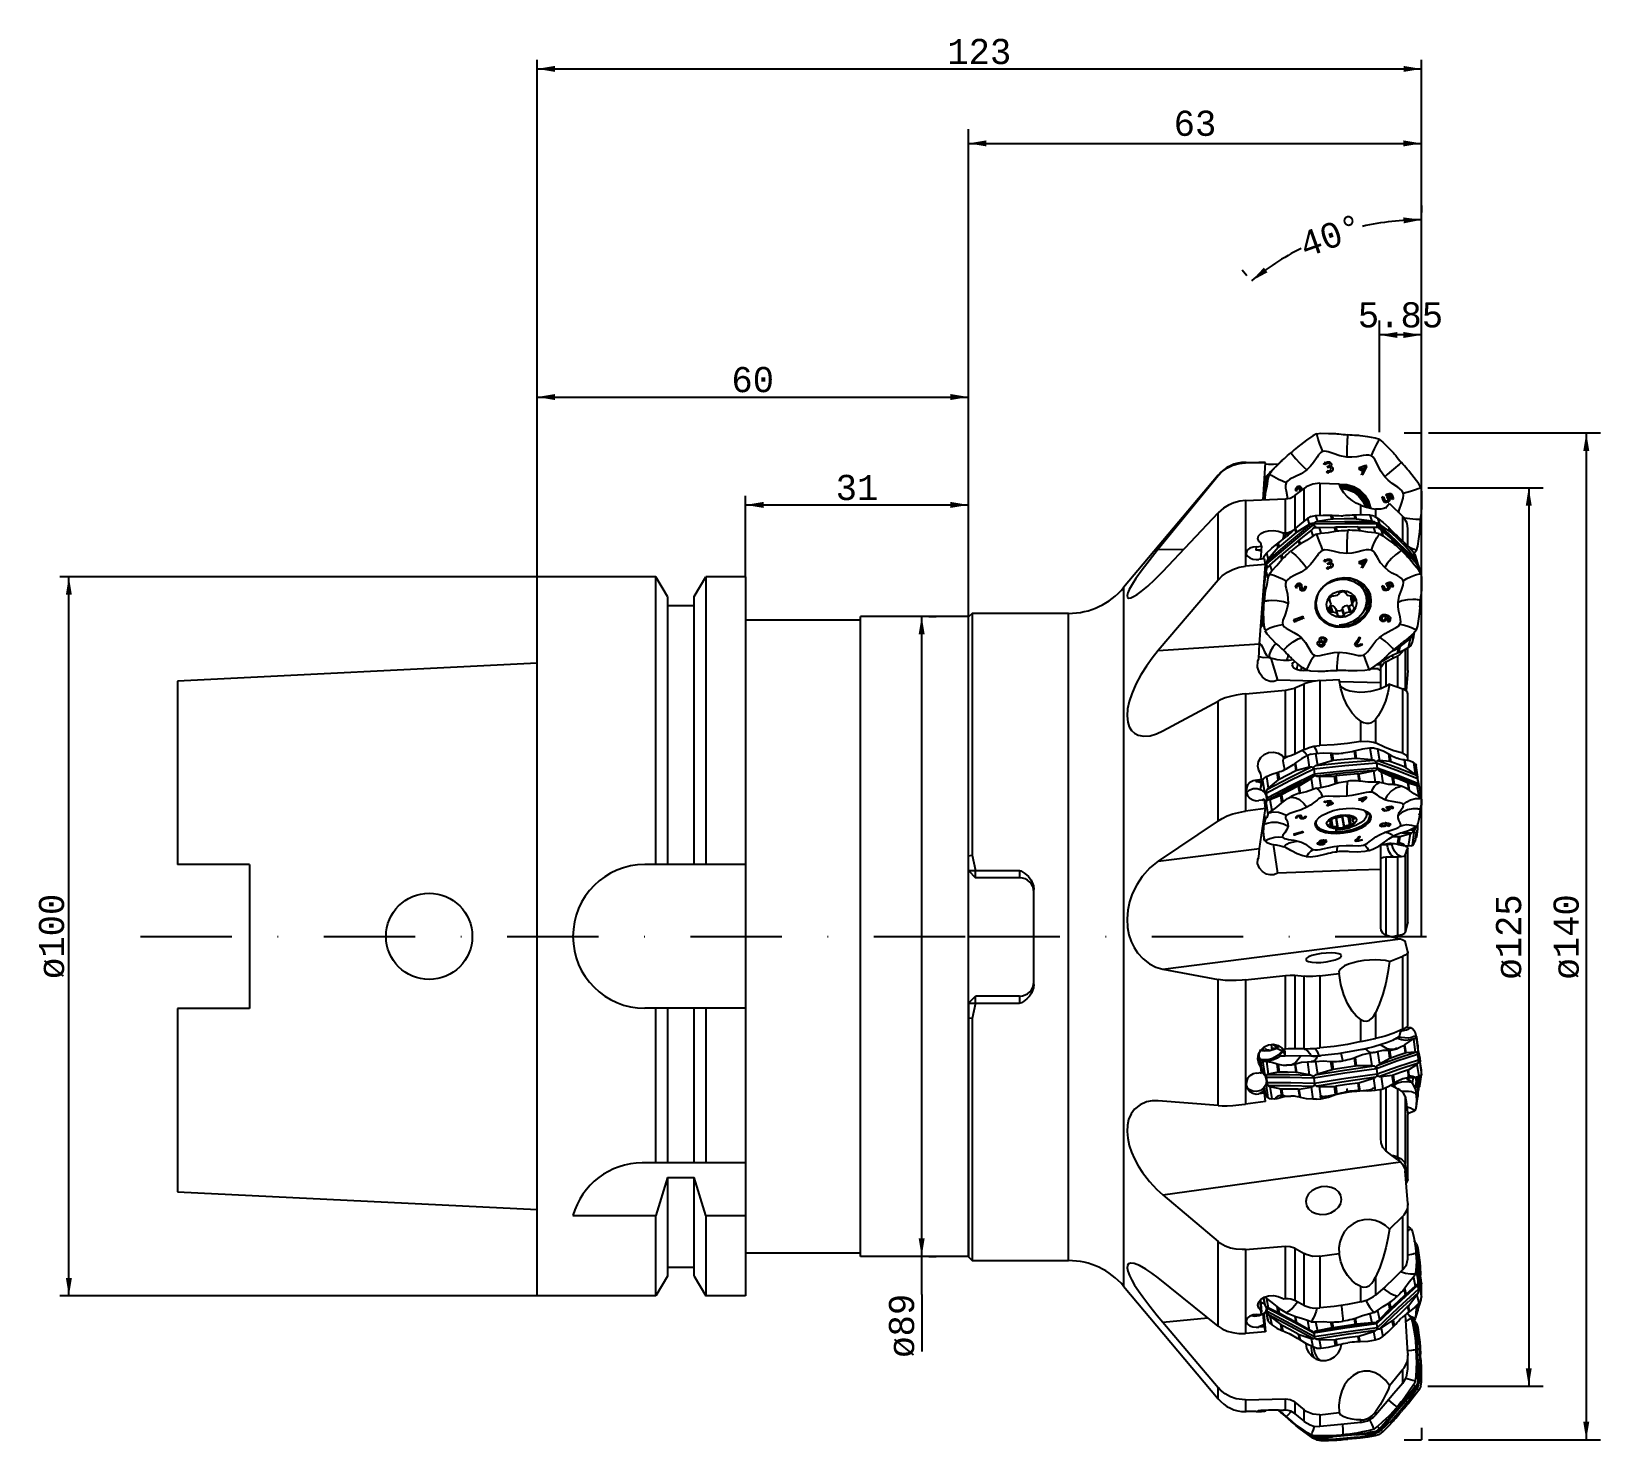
# Model space of a CAD drawing. Extents: x -70 to 148, y -70 to 126.
import ezdxf

# ---------------------------------------------------------------- set-up
doc = ezdxf.new("R2010")
doc.units = 0
doc.linetypes.add('CENTER', pattern=[25.4, 12.7, -6.35, 0, -6.35])
doc.linetypes.add('HIDDEN', pattern=[9.525, 6.35, -3.175])
for name, color, linetype in [('1', 4, 'Continuous'), ('2', 7, 'Continuous'), ('3', 1, 'HIDDEN'), ('4', 2, 'CENTER')]:
    doc.layers.add(name, color=color, linetype=linetype)
doc.styles.get("Standard").update_dxf_attribs({"font": 'Monospac821 BT', "height": 3.5})
doc.styles.add('STANDARD 3.5 mm', font='Monospac821 BT.shx', dxfattribs={"height": 3.5})
doc.dimstyles.new('AM_DIN', dxfattribs={"dimtxt": 3.5, "dimasz": 2.5, "dimexe": 2, "dimexo": 1, "dimgap": 1, "dimtad": 1, "dimtoh": 1, "dimdsep": 46, "dimtxsty": 'STANDARD 3.5 mm', "dimsah": 1, "dimcen": 0.09, "dimadec": 0, "dimazin": 2, "dimtp": 1, "dimtm": 1e-09, "dimtfac": 1, "dimtdec": 4, "dimtmove": 0, "dimatfit": 3, "dimfxl": 1, "dimtolj": 1, "dimtzin": 0, "dimarcsym": 0})
doc.dimstyles.get("Standard").update_dxf_attribs({"dimtxt": 3.5, "dimasz": 2.5, "dimexe": 1.25, "dimexo": 0, "dimtad": 1, "dimtoh": 1, "dimdsep": 46, "dimtxsty": 'STANDARD', "dimsah": 1, "dimcen": 0.09, "dimazin": 2, "dimtp": 1, "dimtm": 1, "dimtfac": 1, "dimtdec": 4, "dimtmove": 0, "dimatfit": 3, "dimfxl": 1, "dimtolj": 1, "dimtzin": 0, "dimarcsym": 0})

msp = doc.modelspace()

# ---------------------------------------------------------------- blocks, each defined once
blk = doc.blocks.new('VDDIM_DEFAULT')
at = {"linetype": 'Continuous', "lineweight": -2, "extrusion": (0, 0, -1)}
blk.add_hatch(color=0, dxfattribs=at).paths.add_polyline_path([(0, 0), (1, -0.1665), (1, 0.1665)], flags=0)
blk = doc.blocks.new('*D1F42')
at = {"layer": '2'}
for p, q in [((53.5, -49.8), (53.5, 44.5)), ((53.5, -44.5), (53.5, 44.5)), ((54.5, 44.5), (55.5, 44.5)), ((54.5, -44.5), (55.5, -44.5)), ((53.5, -49.8), (53.5, -57.73))]:
    blk.add_line(p, q, dxfattribs=at)
at = {"layer": '2', "xscale": 2.5, "yscale": 2.5}
for p, rotation in [((53.5, 44.5), 89.99999999999426), ((53.5, -44.5), 269.9999999999828)]:
    blk.add_blockref('VDDIM_DEFAULT', p, dxfattribs=dict(at, rotation=rotation))
at = {"layer": '2', "insert": (52.5, -49.7), "char_height": 3.5, "width": 7.9336, "attachment_point": 9, "rotation": 90, "style": 'STANDARD 3.5 mm'}
blk.add_mtext('ø89', dxfattribs=at)
blk = doc.blocks.new('*D1F69')
at = {"layer": '2'}
for p, q in [((0, 0), (0, 76.25)), ((0, 75), (60, 75)), ((60, 0), (60, 76.25))]:
    blk.add_line(p, q, dxfattribs=at)
at = {"layer": '2', "xscale": 2.5, "yscale": 2.5, "rotation": 180}
blk.add_blockref('VDDIM_DEFAULT', (0, 75), dxfattribs=at)
at = {"layer": '2', "xscale": 2.5, "yscale": 2.5}
blk.add_blockref('VDDIM_DEFAULT', (60, 75), dxfattribs=at)
at = {"layer": '2', "insert": (30, 75.625), "char_height": 3.5, "attachment_point": 8}
blk.add_mtext('60', dxfattribs=at)
blk = doc.blocks.new('*D1F6A')
at = {"layer": '2'}
for p, q in [((29, 50), (29, 61.25)), ((60, 0), (60, 61.25)), ((29, 60), (60, 60))]:
    blk.add_line(p, q, dxfattribs=at)
at = {"layer": '2', "xscale": 2.5, "yscale": 2.5, "rotation": 180}
blk.add_blockref('VDDIM_DEFAULT', (29, 60), dxfattribs=at)
at = {"layer": '2', "xscale": 2.5, "yscale": 2.5}
blk.add_blockref('VDDIM_DEFAULT', (60, 60), dxfattribs=at)
at = {"layer": '2', "insert": (44.5, 60.625), "char_height": 3.5, "attachment_point": 8}
blk.add_mtext('31', dxfattribs=at)
blk = doc.blocks.new('*D1F6B')
at = {"layer": '2'}
for p, q in [((0, 50), (-66.36, 50)), ((-65.11, -50), (-65.11, 50)), ((0, -50), (-66.36, -50))]:
    blk.add_line(p, q, dxfattribs=at)
at = {"layer": '2', "xscale": 2.5, "yscale": 2.5}
for p, rotation in [((-65.11, 50), 89.99999999999426), ((-65.11, -50), 269.9999999999828)]:
    blk.add_blockref('VDDIM_DEFAULT', p, dxfattribs=dict(at, rotation=rotation))
at = {"layer": '2', "insert": (-65.73, 0), "char_height": 3.5, "attachment_point": 8, "rotation": 90}
blk.add_mtext('ø100', dxfattribs=at)
blk = doc.blocks.new('*D355D')
at = {"layer": '2'}
for p, q in [((60, 44.47), (60, 112.27)), ((123.01, 71), (123.01, 112.27)), ((60, 110.27), (123.01, 110.27))]:
    blk.add_line(p, q, dxfattribs=at)
at = {"layer": '2', "xscale": 2.5, "yscale": 2.5, "rotation": 180}
blk.add_blockref('VDDIM_DEFAULT', (60, 110.27), dxfattribs=at)
at = {"layer": '2', "xscale": 2.5, "yscale": 2.5}
blk.add_blockref('VDDIM_DEFAULT', (123.01, 110.27), dxfattribs=at)
at = {"layer": '2', "insert": (91.51, 111.27), "char_height": 3.5, "attachment_point": 8, "style": 'STANDARD 3.5 mm'}
blk.add_mtext('63', dxfattribs=at)
blk = doc.blocks.new('*D355E')
at = {"layer": '2'}
for p, q in [((124, 70), (147.93, 70)), ((145.93, 70), (145.93, -70)), ((124, -70), (147.93, -70))]:
    blk.add_line(p, q, dxfattribs=at)
at = {"layer": '2', "xscale": 2.5, "yscale": 2.5}
for p, rotation in [((145.93, 70), 89.99999999999426), ((145.93, -70), 269.9999999999828)]:
    blk.add_blockref('VDDIM_DEFAULT', p, dxfattribs=dict(at, rotation=rotation))
at = {"layer": '2', "insert": (144.93, -0.07), "char_height": 3.5, "attachment_point": 8, "rotation": 90, "style": 'STANDARD 3.5 mm'}
blk.add_mtext('ø140', dxfattribs=at)
blk = doc.blocks.new('*D355F')
at = {"layer": '2'}
for p, q in [((123.91, 62.39), (139.93, 62.39)), ((137.93, 62.39), (137.93, -62.55)), ((123.91, -62.55), (139.93, -62.55))]:
    blk.add_line(p, q, dxfattribs=at)
at = {"layer": '2', "xscale": 2.5, "yscale": 2.5}
for p, rotation in [((137.93, 62.39), 89.99999999999426), ((137.93, -62.55), 269.9999999999828)]:
    blk.add_blockref('VDDIM_DEFAULT', p, dxfattribs=dict(at, rotation=rotation))
at = {"layer": '2', "insert": (136.93, -0.08), "char_height": 3.5, "attachment_point": 8, "rotation": 90, "style": 'STANDARD 3.5 mm'}
blk.add_mtext('ø125', dxfattribs=at)
blk = doc.blocks.new('*D3561')
at = {"layer": '2'}
for p, q in [((117.16, 70.1), (117.16, 85.63)), ((123.01, 71), (123.01, 85.63)), ((123.01, 83.63), (117.16, 83.63))]:
    blk.add_line(p, q, dxfattribs=at)
at = {"layer": '2', "xscale": 2.5, "yscale": 2.5, "rotation": 180}
blk.add_blockref('VDDIM_DEFAULT', (117.16, 83.63), dxfattribs=at)
at = {"layer": '2', "xscale": 2.5, "yscale": 2.5}
blk.add_blockref('VDDIM_DEFAULT', (123.01, 83.63), dxfattribs=at)
at = {"layer": '2', "insert": (120.09, 84.63), "char_height": 3.5, "attachment_point": 8, "style": 'STANDARD 3.5 mm'}
blk.add_mtext('5.85', dxfattribs=at)
blk = doc.blocks.new('*D3562')
at = {"layer": '2'}
for p, q in [((123.01, 101.65), (123.01, 100.65)), ((98.08, 92.69), (98.72, 91.92))]:
    blk.add_line(p, q, dxfattribs=at)
for start, end in [(90, 102.7845), (116.7687, 129.5532)]:
    blk.add_arc((123.01, 62.5), 37.15, start, end, dxfattribs=at)
at = {"layer": '2', "xscale": 2.5, "yscale": 2.5}
for p, rotation in [((123.01, 99.65), 361.9282441022924), ((99.36, 91.14), 217.62497915504514)]:
    blk.add_blockref('VDDIM_DEFAULT', p, dxfattribs=dict(at, rotation=rotation))
at = {"layer": '2', "insert": (110.44, 97.46), "char_height": 3.5, "attachment_point": 5, "rotation": 19.7766, "style": 'STANDARD 3.5 mm'}
blk.add_mtext('40°', dxfattribs=at)
blk = doc.blocks.new('*D3573')
at = {"layer": '2'}
for p, q in [((0, 0), (0, 121.88)), ((0, 120.63), (123.02, 120.63)), ((123.02, 0), (123.02, 121.88))]:
    blk.add_line(p, q, dxfattribs=at)
at = {"layer": '2', "xscale": 2.5, "yscale": 2.5, "rotation": 180}
blk.add_blockref('VDDIM_DEFAULT', (0, 120.63), dxfattribs=at)
at = {"layer": '2', "xscale": 2.5, "yscale": 2.5}
blk.add_blockref('VDDIM_DEFAULT', (123.02, 120.63), dxfattribs=at)
at = {"layer": '2', "insert": (61.51, 121.25), "char_height": 3.5, "attachment_point": 8}
blk.add_mtext('123', dxfattribs=at)

# ---------------------------------------------------------------- dimensions: what is measured, and where the dimension line sits
at = {"layer": '2'}
dim = msp.add_linear_dim(base=(-45.805, 120.627), p1=(0, 0), p2=(123.022, 0), text='123', dimstyle='STANDARD', dxfattribs=at)
dim.commit()
dim.dimension.update_dxf_attribs({"geometry": '*D3573', "text_midpoint": (0, 0)})
dim = msp.add_linear_dim(base=(123.012, 110.267), p1=(60, 43.466), p2=(123.012, 70), text='63', dimstyle='AM_DIN', override={"dimtm": 0}, dxfattribs=at)
dim.commit()
dim.dimension.update_dxf_attribs({"geometry": '*D355D', "text_midpoint": (91.506, 113.078)})
dim = msp.add_angular_dim_3p(base=(114.539, 98.671), center=(123.012, 62.501), p1=(123.012, 99.651), p2=(99.355, 91.145), dimstyle='AM_DIN', override={"dimtp": 0, "dimtm": 0}, dxfattribs=at)
dim.commit()
dim.dimension.update_dxf_attribs({"geometry": '*D3562', "text_midpoint": (110.442, 97.46), "dimtype": 165})
dim = msp.add_linear_dim(base=(117.159, 83.625), p1=(123.012, 70), p2=(117.159, 69.097), dimstyle='AM_DIN', override={"dimtm": 0}, dxfattribs=at)
dim.commit()
dim.dimension.update_dxf_attribs({"geometry": '*D3561', "text_midpoint": (120.086, 83.625), "dimtype": 160})
for base, p1, picture in [((0, 75), (0, 0), '*D1F69'), ((0, 60), (29, 50), '*D1F6A')]:
    dim = msp.add_linear_dim(base=base, p1=p1, p2=(60, 0), dimstyle='STANDARD', dxfattribs=at)
    dim.commit()
    dim.dimension.update_dxf_attribs({"geometry": picture, "text_midpoint": (0, 0)})
for base, p1, p2, text, override, picture, middle in [((145.927, -70), (123, 70), (123, -70), 'ø<>', {"dimtp": 0, "dimtm": 0}, '*D355E', (145.927, -0.068)), ((137.927, -62.551), (122.909, 62.391), (122.909, -62.551), 'ø125', {"dimtm": 0}, '*D355F', (137.927, -0.08)), ((53.5, -5.205), (53.5, -44.5), (53.5, 44.5), 'ø<>', {"dimtp": 0}, '*D1F42', (52.5, -49.705))]:
    dim = msp.add_linear_dim(base=base, p1=p1, p2=p2, angle=90, text=text, dimstyle='AM_DIN', override=override, dxfattribs=at)
    dim.commit()
    dim.dimension.update_dxf_attribs({"geometry": picture, "text_midpoint": middle, "dimtype": 160})
dim = msp.add_linear_dim(base=(-65.106, 22.082), p1=(0, -50), p2=(0, 50), angle=90, text='ø<>', dimstyle='STANDARD', dxfattribs=at)
dim.commit()
dim.dimension.update_dxf_attribs({"geometry": '*D1F6B', "text_midpoint": (0, 0)})

# ---------------------------------------------------------------- linework, layer by layer
at = {"layer": '1'}
for p, q in [((108.431, 69.864), (107.896, 69.598)), ((108.431, 69.864), (109.025, 69.955)), ((108.463, 69.779), (108.431, 69.864)), ((109.025, 69.955), (110.07, 69.945)), ((110.07, 69.945), (111.077, 69.915)), ((111.077, 69.915), (111.245, 69.902)), ((111.245, 69.902), (111.54, 69.868)), ((111.54, 69.868), (111.839, 69.836)), ((105.553, 67.844), (105.318, 67.643)), ((105.789, 68.046), (105.553, 67.844)), ((106.026, 68.249), (105.789, 68.046)), ((106.166, 68.359), (106.026, 68.249)), ((107.033, 68.983), (106.166, 68.359)), ((107.896, 69.598), (107.033, 68.983)), ((108.478, 69.736), (108.463, 69.779)), ((108.492, 69.691), (108.478, 69.736)), ((108.542, 69.512), (108.492, 69.691)), ((108.648, 69.154), (108.542, 69.512)), ((108.883, 68.444), (108.648, 69.154)), ((109.085, 67.908), (108.883, 68.444)), ((109.292, 67.423), (109.085, 67.908)), ((111.839, 69.836), (112.141, 69.805)), ((112.141, 69.805), (112.445, 69.775)), ((112.445, 69.775), (112.753, 69.748)), ((112.62, 67.935), (112.61, 67.137)), ((112.66, 68.66), (112.62, 67.935)), ((112.694, 69.079), (112.66, 68.66)), ((112.716, 69.313), (112.694, 69.079)), ((112.729, 69.444), (112.716, 69.313)), ((112.746, 69.61), (112.729, 69.444)), ((112.748, 69.638), (112.746, 69.61)), ((112.753, 69.748), (112.748, 69.638)), ((113.061, 69.721), (112.753, 69.748)), ((113.37, 69.697), (113.061, 69.721)), ((113.68, 69.674), (113.37, 69.697)), ((113.991, 69.653), (113.68, 69.674)), ((114.301, 69.634), (113.991, 69.653)), ((114.478, 69.616), (114.301, 69.634)), ((115.532, 69.465), (114.478, 69.616)), ((116.585, 69.291), (115.532, 69.465)), ((116.248, 67.279), (116.488, 67.775)), ((116.488, 67.775), (116.82, 68.436)), ((117.159, 69.097), (116.585, 69.291)), ((116.82, 68.436), (116.993, 68.77)), ((116.993, 68.77), (117.079, 68.936)), ((117.079, 68.936), (117.101, 68.978)), ((117.101, 68.978), (117.121, 69.018)), ((117.121, 69.018), (117.159, 69.097)), ((117.159, 69.097), (117.652, 68.74)), ((117.652, 68.74), (118.402, 67.983)), ((118.402, 67.983), (119.119, 67.221)), ((96.019, 65.143), (96.786, 65.517)), ((96.786, 65.517), (97.633, 65.76)), ((97.633, 65.76), (98.544, 65.851)), ((98.649, 65.92), (98.544, 65.92)), ((98.544, 65.92), (98.544, 65.851)), ((101.327, 65.868), (98.544, 65.851)), ((98.649, 65.92), (98.644, 65.92)), ((98.644, 65.92), (98.805, 65.916)), ((98.805, 65.916), (99.118, 65.91)), ((99.118, 65.91), (99.542, 65.905)), ((99.542, 65.905), (100.026, 65.903)), ((100.026, 65.903), (100.324, 65.903)), ((100.324, 65.903), (100.41, 65.903)), ((101.169, 65.906), (100.41, 65.903)), ((100.973, 60.699), (101.327, 65.868)), ((101.327, 65.868), (101.169, 65.906)), ((101.315, 65.699), (101.75, 65.682)), ((103.101, 65.678), (101.699, 64.247)), ((101.75, 65.682), (102.423, 65.677)), ((101.942, 64.488), (103.433, 66.007)), ((102.187, 64.752), (102.936, 65.514)), ((102.423, 65.677), (103.115, 65.692)), ((102.907, 65.465), (103.596, 66.169)), ((103.101, 65.678), (102.936, 65.514)), ((103.123, 65.7), (102.955, 65.534)), ((103.121, 65.697), (103.101, 65.678)), ((103.596, 66.169), (103.433, 66.007)), ((103.433, 66.007), (103.454, 66.026)), ((103.616, 66.188), (103.451, 66.024)), ((103.596, 66.169), (103.716, 66.28)), ((103.716, 66.28), (103.938, 66.468)), ((103.938, 66.468), (104.162, 66.658)), ((104.162, 66.658), (104.389, 66.851)), ((104.389, 66.851), (104.618, 67.046)), ((104.618, 67.046), (104.851, 67.244)), ((105.084, 67.443), (104.851, 67.244)), ((104.851, 67.244), (104.928, 67.16)), ((104.928, 67.16), (104.947, 67.139)), ((104.947, 67.139), (105.047, 67.01)), ((105.047, 67.01), (105.125, 66.908)), ((105.318, 67.643), (105.084, 67.443)), ((105.125, 66.908), (105.269, 66.726)), ((105.269, 66.726), (105.536, 66.403)), ((105.536, 66.403), (106.031, 65.848)), ((106.031, 65.848), (106.637, 65.245)), ((107.991, 65.919), (107.559, 65.368)), ((108.482, 66.656), (107.991, 65.919)), ((108.708, 66.971), (108.482, 66.656)), ((108.977, 67.248), (108.708, 66.971)), ((109.292, 67.423), (108.977, 67.248)), ((109.583, 67.465), (109.292, 67.423)), ((109.437, 65.673), (109.472, 65.835)), ((109.599, 65.635), (109.437, 65.673)), ((109.543, 65.873), (109.472, 65.835)), ((109.529, 65.728), (109.472, 65.835)), ((109.599, 65.635), (109.529, 65.728)), ((109.618, 65.902), (109.543, 65.873)), ((110.012, 67.397), (109.583, 67.465)), ((109.599, 65.635), (109.644, 65.659)), ((109.618, 65.902), (109.947, 66.006)), ((109.649, 65.783), (109.618, 65.902)), ((109.644, 65.659), (109.693, 65.678)), ((109.693, 65.678), (109.649, 65.783)), ((110.022, 65.782), (109.693, 65.678)), ((109.947, 66.006), (110.276, 65.975)), ((109.977, 65.887), (109.947, 66.006)), ((110.022, 65.782), (109.977, 65.887)), ((110.742, 67.141), (110.012, 67.397)), ((110.21, 65.741), (110.022, 65.782)), ((110.144, 65.415), (110.271, 65.557)), ((110.271, 65.557), (110.21, 65.741)), ((110.276, 65.975), (110.49, 65.72)), ((110.49, 65.72), (110.46, 65.392)), ((111.668, 66.822), (110.742, 67.141)), ((112.632, 66.641), (111.668, 66.822)), ((112.61, 67.137), (112.632, 66.641)), ((113.337, 66.631), (112.632, 66.641)), ((114.038, 66.708), (113.337, 66.631)), ((114.913, 66.871), (114.038, 66.708)), ((115.299, 66.929), (114.913, 66.871)), ((115.688, 66.931), (115.299, 66.929)), ((116.039, 66.83), (115.688, 66.931)), ((116.039, 66.83), (116.248, 67.279)), ((116.278, 66.653), (116.039, 66.83)), ((116.54, 66.303), (116.278, 66.653)), ((116.885, 65.608), (116.54, 66.303)), ((117.327, 64.732), (116.885, 65.608)), ((119.119, 67.221), (119.233, 67.088)), ((119.233, 67.088), (119.425, 66.848)), ((119.425, 66.848), (119.62, 66.608)), ((119.62, 66.608), (119.818, 66.369)), ((119.889, 65.611), (119.71, 65.457)), ((119.818, 66.369), (120.017, 66.131)), ((119.989, 65.696), (119.889, 65.611)), ((120.116, 65.806), (119.989, 65.696)), ((120.017, 66.131), (120.22, 65.894)), ((120.137, 65.824), (120.116, 65.806)), ((120.22, 65.894), (120.137, 65.824)), ((120.423, 65.657), (120.22, 65.894)), ((120.628, 65.424), (120.423, 65.657)), ((94.714, 64.134), (81.589, 48.492)), ((94.714, 64.02), (86.403, 53.846)), ((94.714, 64.02), (95.309, 64.629)), ((94.714, 64.02), (94.714, 64.134)), ((95.309, 64.629), (96.019, 65.143)), ((101.128, 61.411), (101.412, 63.432)), ((101.173, 63.615), (101.445, 63.996)), ((101.32, 63.59), (101.174, 63.636)), ((101.364, 63.746), (101.281, 63.573)), ((101.418, 63.543), (101.32, 63.59)), ((101.401, 63.81), (101.364, 63.746)), ((101.416, 63.85), (101.401, 63.81)), ((101.401, 63.81), (101.425, 63.817)), ((101.412, 63.432), (101.656, 63.673)), ((101.412, 63.432), (101.459, 63.671)), ((101.424, 63.684), (101.415, 63.545)), ((101.468, 63.951), (101.416, 63.85)), ((101.434, 63.824), (101.424, 63.684)), ((101.425, 63.817), (101.434, 63.824)), ((101.434, 63.824), (101.542, 63.93)), ((101.445, 63.996), (102.187, 64.752)), ((101.445, 63.996), (101.699, 64.247)), ((101.459, 63.671), (101.472, 63.718)), ((101.516, 64.026), (101.468, 63.951)), ((101.472, 63.718), (101.512, 63.849)), ((101.656, 63.673), (101.482, 62.623)), ((101.512, 63.849), (101.545, 63.942)), ((101.618, 64.113), (101.516, 64.026)), ((101.571, 64.101), (101.516, 64.026)), ((101.545, 63.942), (101.549, 63.957)), ((101.549, 63.957), (101.554, 63.965)), ((101.554, 63.965), (101.598, 64.037)), ((101.699, 64.247), (101.571, 64.101)), ((101.598, 64.037), (101.689, 64.177)), ((101.721, 64.201), (101.618, 64.113)), ((101.838, 64.243), (101.656, 63.673)), ((101.689, 64.177), (101.735, 64.243)), ((101.735, 64.243), (101.942, 64.488)), ((101.838, 64.243), (102.185, 64.729)), ((101.923, 64.203), (101.838, 64.243)), ((101.965, 64.183), (101.923, 64.203)), ((101.942, 64.488), (102.185, 64.729)), ((102.004, 64.16), (101.965, 64.183)), ((102.159, 64.07), (102.004, 64.16)), ((102.475, 63.891), (102.159, 64.07)), ((102.185, 64.729), (102.907, 65.465)), ((103.139, 63.546), (102.475, 63.891)), ((103.675, 63.296), (103.139, 63.546)), ((104.194, 63.078), (103.675, 63.296)), ((104.367, 63.313), (104.194, 63.078)), ((104.712, 63.568), (104.367, 63.313)), ((105.399, 63.9), (104.712, 63.568)), ((106.268, 64.325), (105.399, 63.9)), ((107.063, 64.877), (106.268, 64.325)), ((106.637, 65.245), (107.063, 64.877)), ((107.559, 65.368), (107.063, 64.877)), ((109.803, 64.578), (109.91, 64.702)), ((109.929, 64.468), (109.803, 64.578)), ((109.962, 64.708), (109.91, 64.702)), ((109.913, 64.578), (109.91, 64.702)), ((109.929, 64.468), (109.913, 64.578)), ((109.929, 64.468), (110.009, 64.478)), ((109.932, 65.225), (110.006, 65.371)), ((110.08, 65.148), (109.932, 65.225)), ((110.013, 64.721), (109.962, 64.708)), ((110.006, 65.371), (110.144, 65.415)), ((110.036, 65.253), (110.006, 65.371)), ((110.009, 64.478), (110.088, 64.497)), ((110.013, 64.721), (110.341, 64.825)), ((110.043, 64.602), (110.013, 64.721)), ((110.08, 65.148), (110.036, 65.253)), ((110.088, 64.497), (110.043, 64.602)), ((110.219, 65.192), (110.08, 65.148)), ((110.416, 64.601), (110.088, 64.497)), ((110.144, 65.415), (110.156, 65.359)), ((110.156, 65.359), (110.175, 65.297)), ((110.175, 65.297), (110.198, 65.304)), ((110.175, 65.297), (110.197, 65.238)), ((110.197, 65.238), (110.219, 65.192)), ((110.198, 65.304), (110.316, 65.342)), ((110.407, 65.15), (110.219, 65.192)), ((110.316, 65.342), (110.435, 65.382)), ((110.341, 64.825), (110.469, 64.967)), ((110.372, 64.706), (110.341, 64.825)), ((110.416, 64.601), (110.372, 64.706)), ((110.469, 64.967), (110.407, 65.15)), ((110.664, 64.814), (110.416, 64.601)), ((110.435, 65.382), (110.46, 65.392)), ((110.46, 65.392), (110.682, 65.144)), ((110.682, 65.144), (110.664, 64.814)), ((114.347, 65.172), (114.267, 65.07)), ((114.267, 65.07), (114.332, 64.956)), ((114.351, 64.999), (114.332, 64.956)), ((114.332, 64.956), (114.837, 64.696)), ((115.259, 65.461), (114.347, 65.172)), ((114.359, 65.116), (114.347, 65.172)), ((114.377, 65.053), (114.351, 64.999)), ((114.377, 65.053), (114.359, 65.116)), ((114.377, 65.053), (114.689, 65.033)), ((114.837, 64.696), (114.653, 64.33)), ((114.706, 64.172), (114.653, 64.33)), ((114.751, 64.269), (114.653, 64.33)), ((114.689, 65.033), (115.066, 65.152)), ((114.941, 64.903), (114.689, 65.033)), ((114.863, 64.221), (114.706, 64.172)), ((114.863, 64.221), (114.751, 64.269)), ((114.837, 64.696), (114.967, 64.732)), ((114.863, 64.221), (115.402, 65.295)), ((115.066, 65.152), (114.941, 64.903)), ((114.98, 64.759), (114.941, 64.903)), ((114.98, 64.759), (114.967, 64.732)), ((115.066, 65.152), (115.29, 65.342)), ((115.385, 65.425), (115.259, 65.461)), ((115.271, 65.405), (115.259, 65.461)), ((115.29, 65.342), (115.271, 65.405)), ((115.29, 65.342), (115.348, 65.315)), ((115.348, 65.315), (115.402, 65.295)), ((115.402, 65.295), (115.385, 65.425)), ((117.894, 63.925), (117.327, 64.732)), ((118.255, 64.224), (117.894, 63.925)), ((118.396, 63.419), (117.894, 63.925)), ((118.846, 64.721), (118.255, 64.224)), ((118.955, 62.977), (118.396, 63.419)), ((119.392, 65.185), (118.846, 64.721)), ((119.71, 65.457), (119.392, 65.185)), ((120.833, 65.193), (120.628, 65.424)), ((121.04, 64.965), (120.833, 65.193)), ((121.247, 64.74), (121.04, 64.965)), ((121.36, 64.607), (121.247, 64.74)), ((122, 63.787), (121.36, 64.607)), ((122.632, 62.932), (122, 63.787)), ((101.111, 61.241), (101.092, 60.972)), ((101.111, 61.241), (101.128, 61.411)), ((101.111, 61.241), (101.267, 61.396)), ((101.292, 61.573), (101.128, 61.411)), ((101.267, 61.396), (101.239, 61.086)), ((101.292, 61.573), (101.267, 61.396)), ((101.482, 62.623), (101.292, 61.573)), ((104.194, 63.078), (104.1, 62.728)), ((104.1, 62.728), (104.11, 62.339)), ((104.11, 62.339), (104.175, 61.951)), ((104.175, 61.951), (104.381, 60.879)), ((104.761, 60.952), (105.344, 61.248)), ((105.344, 61.248), (105.417, 61.303)), ((105.417, 61.303), (106.693, 62.301)), ((105.417, 61.303), (105.417, 56.698)), ((105.468, 62.021), (105.562, 62.341)), ((105.572, 61.89), (105.468, 62.021)), ((105.577, 62), (105.468, 62.021)), ((105.562, 62.341), (105.762, 62.606)), ((105.701, 61.992), (105.572, 61.89)), ((105.701, 61.992), (105.577, 62)), ((105.771, 62.233), (105.701, 61.992)), ((105.762, 62.606), (106.101, 62.667)), ((105.762, 62.606), (105.835, 62.512)), ((105.922, 62.432), (105.771, 62.233)), ((105.835, 62.512), (105.922, 62.432)), ((106.019, 62.449), (105.922, 62.432)), ((106.079, 62.37), (106.019, 62.449)), ((106.188, 62.372), (106.079, 62.37)), ((106.128, 61.86), (106.079, 62.37)), ((106.101, 62.667), (106.312, 62.388)), ((106.312, 62.388), (106.188, 62.372)), ((106.312, 62.388), (106.347, 62.031)), ((106.992, 62.509), (106.693, 62.301)), ((106.693, 57.664), (106.693, 62.301)), ((107.902, 62.895), (106.992, 62.509)), ((108.89, 63.01), (107.902, 62.895)), ((108.89, 63.01), (111.58, 62.939)), ((108.89, 63.01), (108.89, 58.444)), ((111.814, 62.323), (111.58, 62.939)), ((111.629, 62.847), (112.612, 62.825)), ((112.613, 62.715), (111.669, 62.746)), ((112.613, 62.674), (111.683, 62.71)), ((112.767, 62.457), (111.74, 62.56)), ((112.755, 62.34), (111.78, 62.45)), ((112.214, 61.689), (111.814, 62.323)), ((111.869, 62.297), (112.743, 62.158)), ((112.715, 61.134), (112.214, 61.689)), ((112.612, 62.825), (113.562, 62.557)), ((113.525, 62.45), (112.613, 62.715)), ((113.51, 62.411), (112.613, 62.674)), ((113.374, 60.602), (112.715, 61.134)), ((112.743, 62.158), (113.56, 61.809)), ((113.67, 61.973), (112.755, 62.34)), ((113.732, 62.077), (112.767, 62.457)), ((114.319, 61.937), (113.51, 62.411)), ((114.347, 61.97), (113.525, 62.45)), ((113.56, 61.809), (114.271, 61.272)), ((113.562, 62.557), (114.418, 62.059)), ((114.458, 61.378), (113.67, 61.973)), ((114.561, 61.449), (113.732, 62.077)), ((114.271, 61.272), (114.831, 60.579)), ((114.991, 61.282), (114.319, 61.937)), ((115.029, 61.304), (114.347, 61.97)), ((114.418, 62.059), (115.127, 61.365)), ((115.063, 60.597), (114.458, 61.378)), ((115.19, 60.62), (114.561, 61.449)), ((115.486, 60.484), (114.991, 61.282)), ((115.529, 60.493), (115.029, 61.304)), ((115.127, 61.365), (115.641, 60.518)), ((117.546, 61.058), (117.663, 61.173)), ((117.663, 61.173), (117.781, 61.054)), ((118.073, 61.376), (118.153, 61.483)), ((118.148, 61.263), (118.073, 61.376)), ((118.148, 61.263), (118.162, 61.307)), ((118.148, 61.263), (118.218, 61.215)), ((118.153, 61.483), (118.505, 61.594)), ((118.153, 61.483), (118.165, 61.427)), ((118.162, 61.307), (118.184, 61.364)), ((118.165, 61.427), (118.184, 61.364)), ((118.187, 61.364), (118.184, 61.364)), ((118.24, 61.36), (118.187, 61.364)), ((118.218, 61.215), (118.261, 61.142)), ((118.37, 61.336), (118.24, 61.36)), ((118.261, 61.142), (118.365, 61.171)), ((118.382, 60.779), (118.261, 61.142)), ((118.365, 61.171), (118.483, 61.213)), ((118.428, 61.323), (118.37, 61.336)), ((118.58, 61.371), (118.428, 61.323)), ((118.459, 61.27), (118.428, 61.323)), ((118.483, 61.213), (118.459, 61.27)), ((118.483, 61.213), (118.604, 60.849)), ((118.505, 61.594), (118.784, 61.57)), ((118.505, 61.594), (118.535, 61.476)), ((118.535, 61.476), (118.58, 61.371)), ((118.679, 61.362), (118.58, 61.371)), ((118.745, 61.286), (118.679, 61.362)), ((118.849, 61.314), (118.745, 61.286)), ((118.745, 61.286), (118.89, 60.851)), ((118.784, 61.57), (118.967, 61.356)), ((118.967, 61.356), (118.849, 61.314)), ((119.701, 62.471), (118.955, 62.977)), ((119.112, 60.921), (118.967, 61.356)), ((120.021, 62.238), (119.701, 62.471)), ((120.303, 61.964), (120.021, 62.238)), ((120.485, 61.646), (120.303, 61.964)), ((120.473, 60.926), (120.532, 61.354)), ((120.485, 61.646), (120.966, 61.776)), ((120.532, 61.354), (120.485, 61.646)), ((120.966, 61.776), (121.497, 61.933)), ((121.497, 61.933), (122.203, 62.157)), ((122.203, 62.157), (122.559, 62.277)), ((122.559, 62.277), (122.737, 62.338)), ((122.909, 62.391), (122.632, 62.932)), ((122.737, 62.338), (122.781, 62.353)), ((122.781, 62.353), (122.824, 62.366)), ((122.824, 62.366), (122.909, 62.391)), ((122.909, 62.391), (123.012, 61.796)), ((123.012, 61.796), (123.022, 60.73)), ((95.455, 59.549), (94.714, 58.903)), ((96.162, 59.977), (95.455, 59.549)), ((96.913, 60.292), (96.162, 59.977)), ((97.73, 60.504), (96.913, 60.292)), ((98.544, 60.596), (97.73, 60.504)), ((98.544, 60.596), (104.11, 60.832)), ((98.544, 60.596), (98.544, 51.478)), ((101.092, 60.972), (101.074, 60.704)), ((101.239, 61.086), (101.207, 60.709)), ((104.11, 60.832), (104.761, 60.952)), ((104.11, 56.079), (104.11, 60.832)), ((113.937, 60.262), (113.374, 60.602)), ((114.584, 59.97), (113.937, 60.262)), ((114.584, 58.612), (114.584, 59.97)), ((114.584, 59.97), (114.966, 59.832)), ((114.831, 60.579), (115.207, 59.773)), ((114.966, 59.832), (115.379, 59.701)), ((115.442, 59.687), (115.063, 60.597)), ((115.571, 59.655), (115.19, 60.62)), ((115.379, 59.701), (115.714, 59.607)), ((115.772, 59.594), (115.486, 60.484)), ((115.815, 59.587), (115.529, 60.493)), ((115.641, 60.518), (115.929, 59.572)), ((115.714, 59.607), (116.111, 59.512)), ((116.111, 59.512), (116.396, 59.454)), ((116.396, 59.454), (116.623, 59.413)), ((117.348, 59.387), (116.623, 59.413)), ((116.623, 59.413), (116.623, 58.35)), ((117.767, 59.482), (117.348, 59.387)), ((117.552, 60.99), (117.546, 61.058)), ((117.546, 61.058), (117.657, 61.049)), ((117.569, 60.923), (117.552, 60.99)), ((117.673, 60.951), (117.569, 60.923)), ((117.69, 60.56), (117.569, 60.923)), ((117.657, 61.049), (117.781, 61.054)), ((117.791, 60.994), (117.673, 60.951)), ((117.794, 60.588), (117.69, 60.56)), ((117.874, 60.346), (117.69, 60.56)), ((118.108, 59.654), (117.767, 59.482)), ((117.781, 61.054), (117.783, 61.024)), ((117.783, 61.024), (117.791, 60.994)), ((117.791, 60.994), (117.912, 60.63)), ((117.912, 60.63), (117.794, 60.588)), ((118.152, 60.321), (117.874, 60.346)), ((117.912, 60.63), (117.978, 60.553)), ((117.978, 60.553), (118.077, 60.545)), ((118.563, 60.179), (118.005, 59.519)), ((118.077, 60.545), (118.3, 60.615)), ((118.077, 60.545), (118.108, 60.426)), ((118.108, 60.426), (118.152, 60.321)), ((118.563, 60.179), (118.108, 59.654)), ((118.375, 60.392), (118.152, 60.321)), ((118.3, 60.615), (118.376, 60.679)), ((118.3, 60.615), (118.331, 60.497)), ((118.331, 60.497), (118.375, 60.392)), ((118.585, 60.571), (118.375, 60.392)), ((118.376, 60.679), (118.382, 60.779)), ((118.382, 60.779), (118.486, 60.807)), ((118.486, 60.807), (118.604, 60.849)), ((118.563, 60.179), (120.412, 58.393)), ((118.604, 60.849), (118.585, 60.571)), ((118.994, 60.879), (118.89, 60.851)), ((119.039, 60.774), (118.89, 60.851)), ((119.112, 60.921), (118.994, 60.879)), ((119.112, 60.921), (119.039, 60.774)), ((119.868, 58.919), (119.929, 59.28)), ((119.929, 59.28), (120.231, 60.201)), ((120.231, 60.201), (120.473, 60.926)), ((122.974, 59.176), (122.948, 58.866)), ((123.003, 59.486), (122.974, 59.176)), ((123.012, 59.664), (123.003, 59.486)), ((123.022, 60.73), (123.012, 59.664)), ((87.026, 50.727), (94.714, 58.903)), ((94.714, 49.526), (94.714, 58.903)), ((107.685, 57.388), (104.594, 54.806)), ((108.019, 57.308), (104.72, 54.553)), ((105.505, 56.775), (105.375, 56.653)), ((106.313, 57.473), (105.505, 56.775)), ((105.67, 56.222), (105.505, 56.775)), ((107.409, 57.271), (105.67, 56.222)), ((107.156, 58.118), (106.313, 57.473)), ((107.691, 58.4), (107.156, 58.118)), ((107.156, 58.118), (107.409, 57.271)), ((107.599, 57.361), (107.409, 57.271)), ((107.685, 57.388), (107.599, 57.361)), ((107.787, 57.409), (107.685, 57.388)), ((107.691, 58.4), (108.285, 58.531)), ((107.93, 57.408), (107.787, 57.409)), ((107.903, 56.657), (108.043, 56.773)), ((108.023, 56.864), (107.919, 56.778)), ((107.994, 57.388), (107.93, 57.408)), ((108.003, 57.405), (107.994, 57.388)), ((107.994, 57.388), (108.019, 57.308)), ((108.103, 57.509), (108.003, 57.405)), ((112.37, 57.353), (108.019, 57.308)), ((108.019, 57.308), (108.126, 56.949)), ((108.126, 56.949), (108.023, 56.864)), ((108.043, 56.773), (108.123, 56.862)), ((108.245, 57.593), (108.103, 57.509)), ((108.123, 56.862), (108.142, 56.893)), ((108.255, 56.951), (108.126, 56.949)), ((108.126, 56.949), (108.142, 56.893)), ((108.142, 56.893), (108.151, 56.889)), ((108.151, 56.889), (108.228, 56.869)), ((108.228, 56.869), (108.386, 56.861)), ((112.322, 57.634), (108.245, 57.593)), ((108.299, 57.616), (108.245, 57.593)), ((108.383, 56.953), (108.255, 56.951)), ((108.285, 58.531), (109.35, 58.585)), ((108.285, 58.531), (108.538, 57.684)), ((108.538, 57.684), (108.299, 57.616)), ((108.386, 56.861), (108.464, 56.862)), ((108.464, 56.862), (108.782, 56.871)), ((110.582, 58.019), (108.538, 57.684)), ((108.782, 56.871), (110.914, 56.91)), ((108.782, 56.871), (109.025, 56.058)), ((109.35, 58.585), (110.416, 58.572)), ((110.416, 58.572), (110.594, 58.562)), ((110.582, 58.019), (110.416, 58.572)), ((110.752, 58.034), (110.582, 58.019)), ((110.594, 58.562), (110.905, 58.538)), ((110.594, 58.562), (110.752, 58.034)), ((112.28, 58.044), (110.752, 58.034)), ((110.905, 58.538), (111.215, 58.521)), ((110.914, 56.91), (111.088, 56.912)), ((111.077, 56.365), (110.914, 56.91)), ((112.616, 56.923), (111.088, 56.912)), ((111.088, 56.912), (111.245, 56.389)), ((111.215, 58.521), (111.525, 58.508)), ((111.525, 58.508), (111.834, 58.502)), ((111.834, 58.502), (112.143, 58.502)), ((112.45, 58.505), (112.143, 58.502)), ((113.809, 58.049), (112.28, 58.044)), ((116.411, 57.634), (112.322, 57.634)), ((116.736, 57.352), (112.37, 57.353)), ((112.755, 58.515), (112.45, 58.505)), ((114.145, 56.928), (112.616, 56.923)), ((113.056, 58.53), (112.755, 58.515)), ((113.355, 58.551), (113.056, 58.53)), ((113.651, 58.578), (113.355, 58.551)), ((113.818, 58.589), (113.651, 58.578)), ((113.651, 58.578), (113.809, 58.049)), ((113.983, 58.036), (113.809, 58.049)), ((114.812, 58.612), (113.818, 58.589)), ((113.983, 58.036), (113.818, 58.589)), ((116.098, 57.722), (113.983, 58.036)), ((114.145, 56.928), (114.301, 56.405)), ((114.145, 56.928), (114.315, 56.927)), ((114.315, 56.927), (116.342, 56.909)), ((114.478, 56.382), (114.315, 56.927)), ((115.845, 58.569), (114.812, 58.612)), ((116.419, 58.444), (115.845, 58.569)), ((115.845, 58.569), (116.098, 57.722)), ((116.139, 57.715), (116.098, 57.722)), ((116.411, 57.634), (116.139, 57.715)), ((116.342, 56.909), (116.585, 56.096)), ((116.342, 56.909), (116.582, 56.905)), ((116.512, 57.587), (116.411, 57.634)), ((116.419, 58.444), (116.911, 58.167)), ((116.657, 57.492), (116.512, 57.587)), ((116.582, 56.905), (116.63, 56.904)), ((116.63, 56.904), (116.761, 56.905)), ((116.722, 57.432), (116.657, 57.492)), ((116.776, 56.994), (116.709, 56.994)), ((116.762, 57.454), (116.722, 57.432)), ((116.722, 57.432), (116.729, 57.378)), ((116.729, 57.378), (116.736, 57.352)), ((119.6, 54.629), (116.736, 57.352)), ((116.736, 57.352), (116.843, 56.993)), ((116.761, 56.905), (116.855, 56.926)), ((116.864, 57.454), (116.762, 57.454)), ((116.843, 56.993), (116.776, 56.994)), ((116.971, 56.873), (116.843, 56.993)), ((116.843, 56.993), (116.87, 56.937)), ((116.855, 56.926), (116.87, 56.937)), ((116.941, 57.435), (116.864, 57.454)), ((116.87, 56.937), (116.878, 56.929)), ((116.878, 56.929), (116.951, 56.862)), ((116.911, 58.167), (117.165, 57.32)), ((116.911, 58.167), (117.682, 57.531)), ((117.017, 57.405), (116.941, 57.435)), ((119.624, 54.882), (116.941, 57.435)), ((116.951, 56.862), (117.093, 56.753)), ((117.098, 56.752), (116.971, 56.873)), ((117.165, 57.32), (117.017, 57.405)), ((117.093, 56.753), (117.159, 56.704)), ((118.624, 56.288), (117.165, 57.32)), ((117.682, 57.531), (118.458, 56.84)), ((118.458, 56.84), (118.583, 56.719)), ((118.624, 56.288), (118.458, 56.84)), ((120.412, 55.001), (120.412, 58.393)), ((120.543, 58.257), (120.412, 58.393)), ((121.006, 57.483), (120.543, 58.257)), ((121.789, 58.014), (120.601, 58.16)), ((121.126, 56.679), (121.006, 57.483)), ((122.208, 57.983), (121.789, 58.014)), ((122.442, 57.97), (122.208, 57.983)), ((122.573, 57.963), (122.442, 57.97)), ((122.74, 57.955), (122.573, 57.963)), ((122.768, 57.952), (122.74, 57.955)), ((122.878, 57.94), (122.768, 57.952)), ((122.807, 56.729), (122.822, 57.027)), ((122.822, 57.027), (122.839, 57.329)), ((122.839, 57.329), (122.857, 57.633)), ((122.857, 57.633), (122.878, 57.94)), ((122.899, 58.248), (122.878, 57.94)), ((122.923, 58.556), (122.899, 58.248)), ((122.948, 58.866), (122.923, 58.556)), ((100.26, 55.338), (100.345, 55.699)), ((100.399, 54.979), (100.26, 55.338)), ((100.345, 55.699), (100.648, 56.021)), ((100.67, 54.713), (100.399, 54.979)), ((100.648, 56.021), (101.135, 56.268)), ((100.78, 54.247), (100.67, 54.713)), ((101.135, 56.268), (101.75, 56.416)), ((104.594, 54.806), (101.516, 52.184)), ((101.75, 56.416), (102.423, 56.449)), ((102.187, 53.993), (102.936, 54.607)), ((102.423, 56.449), (103.078, 56.365)), ((102.936, 54.607), (103.066, 54.705)), ((103.101, 54.055), (102.936, 54.607)), ((103.066, 54.705), (103.303, 54.873)), ((103.066, 54.705), (103.224, 54.176)), ((103.078, 56.365), (103.638, 56.172)), ((104.378, 55.153), (103.224, 54.176)), ((103.303, 54.873), (103.538, 55.047)), ((103.538, 55.047), (103.774, 55.228)), ((103.638, 56.172), (103.836, 56.059)), ((103.774, 55.228), (104.008, 55.416)), ((103.794, 55.246), (103.8, 55.576)), ((103.836, 56.059), (103.8, 55.576)), ((104.09, 55.821), (103.8, 55.576)), ((104.11, 56.079), (103.836, 56.059)), ((104.008, 55.416), (104.241, 55.61)), ((104.459, 56.132), (104.09, 55.821)), ((104.459, 56.132), (104.11, 56.079)), ((104.473, 55.809), (104.241, 55.61)), ((105.533, 56.124), (104.378, 55.153)), ((104.836, 56.25), (104.459, 56.132)), ((104.702, 56.012), (104.473, 55.809)), ((104.929, 56.22), (104.702, 56.012)), ((105.869, 55.002), (104.714, 54.031)), ((105.163, 56.444), (104.836, 56.25)), ((105.154, 56.434), (104.929, 56.22)), ((105.375, 56.653), (105.154, 56.434)), ((105.375, 56.653), (105.533, 56.124)), ((105.67, 56.222), (105.533, 56.124)), ((105.869, 55.002), (106.002, 55.113)), ((105.869, 55.002), (106.026, 54.48)), ((106.002, 55.113), (107.653, 56.458)), ((106.166, 54.568), (106.002, 55.113)), ((106.166, 54.568), (106.026, 54.48)), ((107.033, 55.068), (106.166, 54.568)), ((107.896, 55.645), (107.033, 55.068)), ((107.653, 56.458), (107.903, 56.657)), ((107.653, 56.458), (107.896, 55.645)), ((108.431, 55.927), (107.896, 55.645)), ((108.431, 55.927), (109.025, 56.058)), ((108.463, 55.844), (108.431, 55.927)), ((108.478, 55.803), (108.463, 55.844)), ((108.492, 55.77), (108.478, 55.803)), ((108.542, 55.644), (108.492, 55.77)), ((108.648, 55.379), (108.542, 55.644)), ((108.883, 54.772), (108.648, 55.379)), ((109.085, 54.237), (108.883, 54.772)), ((109.025, 56.058), (110.07, 56.18)), ((110.07, 56.18), (111.077, 56.365)), ((111.077, 56.365), (111.245, 56.389)), ((111.245, 56.389), (111.54, 56.416)), ((111.54, 56.416), (111.839, 56.437)), ((111.839, 56.437), (112.141, 56.452)), ((112.141, 56.452), (112.445, 56.462)), ((112.445, 56.462), (112.753, 56.465)), ((112.62, 54.877), (112.61, 53.959)), ((112.66, 55.572), (112.62, 54.877)), ((112.694, 55.924), (112.66, 55.572)), ((112.716, 56.106), (112.694, 55.924)), ((112.729, 56.204), (112.716, 56.106)), ((112.746, 56.329), (112.729, 56.204)), ((112.748, 56.355), (112.746, 56.329)), ((112.753, 56.465), (112.748, 56.355)), ((113.061, 56.465), (112.753, 56.465)), ((113.37, 56.458), (113.061, 56.465)), ((113.68, 56.446), (113.37, 56.458)), ((113.991, 56.428), (113.68, 56.446)), ((114.301, 56.405), (113.991, 56.428)), ((114.478, 56.382), (114.301, 56.405)), ((115.532, 56.207), (114.478, 56.382)), ((116.585, 56.096), (115.532, 56.207)), ((116.248, 54.273), (116.488, 54.81)), ((116.488, 54.81), (116.82, 55.42)), ((117.159, 55.971), (116.585, 56.096)), ((116.82, 55.42), (116.993, 55.687)), ((116.993, 55.687), (117.079, 55.813)), ((117.079, 55.813), (117.101, 55.847)), ((117.101, 55.847), (117.121, 55.887)), ((117.121, 55.887), (117.159, 55.971)), ((117.159, 56.704), (117.408, 56.507)), ((117.159, 55.971), (117.652, 55.694)), ((117.408, 56.507), (118.956, 55.178)), ((117.408, 56.507), (117.652, 55.694)), ((117.652, 55.694), (118.402, 55.126)), ((118.402, 55.126), (119.119, 54.633)), ((118.583, 56.719), (118.79, 56.503)), ((118.583, 56.719), (118.741, 56.191)), ((118.741, 56.191), (118.624, 56.288)), ((119.747, 55.231), (118.741, 56.191)), ((118.79, 56.503), (118.997, 56.292)), ((119.119, 54.633), (118.956, 55.178)), ((118.956, 55.178), (119.077, 55.069)), ((118.997, 56.292), (119.202, 56.085)), ((120.083, 54.109), (119.077, 55.069)), ((119.077, 55.069), (119.233, 54.546)), ((119.119, 54.633), (119.233, 54.546)), ((119.202, 56.085), (119.406, 55.884)), ((119.406, 55.884), (119.61, 55.688)), ((122.478, 51.86), (119.6, 54.629)), ((119.812, 55.496), (119.61, 55.688)), ((122.32, 52.29), (119.624, 54.882)), ((120.755, 54.265), (119.747, 55.231)), ((120.012, 55.311), (119.812, 55.496)), ((120.209, 55.132), (120.012, 55.311)), ((120.404, 54.959), (120.209, 55.132)), ((120.597, 54.793), (120.404, 54.959)), ((120.699, 54.697), (120.597, 54.793)), ((120.597, 54.793), (120.755, 54.265)), ((121.28, 54.089), (120.699, 54.697)), ((120.865, 54.145), (120.699, 54.697)), ((121.136, 54.299), (121.136, 56.735)), ((122.495, 54.246), (122.649, 55.275)), ((122.649, 55.275), (122.78, 56.267)), ((122.78, 56.267), (122.794, 56.433)), ((122.794, 56.433), (122.807, 56.729)), ((86.403, 53.846), (85.125, 52.236)), ((86.403, 53.846), (89.894, 53.777)), ((98.655, 53.473), (98.644, 53.17)), ((98.644, 53.17), (98.805, 52.879)), ((98.834, 53.753), (98.655, 53.473)), ((98.805, 52.879), (99.118, 52.638)), ((99.16, 53.979), (98.834, 53.753)), ((99.118, 52.638), (99.542, 52.475)), ((99.592, 54.128), (99.16, 53.979)), ((99.542, 52.475), (100.026, 52.407)), ((100.021, 54.186), (99.592, 54.128)), ((100.021, 54.186), (99.983, 53.684)), ((100.737, 53.688), (99.983, 53.684)), ((100.389, 53.649), (99.983, 53.684)), ((100.021, 54.186), (100.78, 54.247)), ((100.026, 52.407), (100.324, 52.414)), ((100.324, 52.414), (100.41, 52.423)), ((100.774, 53.566), (100.389, 53.649)), ((101.169, 52.488), (100.41, 52.423)), ((100.688, 52.447), (100.774, 53.566)), ((100.78, 54.247), (100.737, 53.688)), ((100.774, 53.566), (100.737, 53.688)), ((101.098, 52.838), (100.97, 52.471)), ((101.098, 52.838), (101.445, 53.301)), ((101.327, 51.726), (101.169, 52.488)), ((104.72, 54.553), (101.434, 51.753)), ((101.445, 53.301), (102.187, 53.993)), ((101.445, 53.301), (101.699, 52.453)), ((101.699, 52.453), (101.571, 52.28)), ((103.101, 54.055), (101.699, 52.453)), ((101.942, 51.64), (103.433, 52.945)), ((102.907, 51.588), (103.596, 52.4)), ((103.224, 54.176), (103.101, 54.055)), ((103.433, 52.945), (103.56, 53.055)), ((103.596, 52.4), (103.433, 52.945)), ((104.714, 54.031), (103.56, 53.055)), ((103.56, 53.055), (103.716, 52.532)), ((103.596, 52.4), (103.716, 52.532)), ((103.716, 52.532), (103.938, 52.75)), ((103.938, 52.75), (104.162, 52.964)), ((104.162, 52.964), (104.389, 53.172)), ((104.389, 53.172), (104.618, 53.375)), ((104.618, 53.375), (104.851, 53.574)), ((105.084, 53.768), (104.851, 53.574)), ((104.851, 53.574), (104.928, 53.493)), ((104.928, 53.493), (104.947, 53.475)), ((104.947, 53.475), (105.047, 53.393)), ((105.047, 53.393), (105.125, 53.329)), ((105.318, 53.956), (105.084, 53.768)), ((105.125, 53.329), (105.269, 53.207)), ((105.269, 53.207), (105.536, 52.965)), ((105.553, 54.137), (105.318, 53.956)), ((105.536, 52.965), (106.031, 52.466)), ((105.789, 54.312), (105.553, 54.137)), ((106.026, 54.48), (105.789, 54.312)), ((106.031, 52.466), (106.637, 51.773)), ((108.482, 52.927), (107.991, 52.229)), ((108.708, 53.226), (108.482, 52.927)), ((108.977, 53.496), (108.708, 53.226)), ((109.292, 53.679), (108.977, 53.496)), ((109.292, 53.679), (109.085, 54.237)), ((109.583, 53.74), (109.292, 53.679)), ((110.012, 53.715), (109.583, 53.74)), ((109.618, 52.349), (109.947, 52.469)), ((109.947, 52.469), (110.276, 52.47)), ((109.977, 52.396), (109.947, 52.469)), ((110.022, 52.276), (109.977, 52.396)), ((110.742, 53.548), (110.012, 53.715)), ((110.276, 52.47), (110.49, 52.26)), ((111.668, 53.34), (110.742, 53.548)), ((112.632, 53.259), (111.668, 53.34)), ((112.61, 53.959), (112.632, 53.259)), ((113.337, 53.31), (112.632, 53.259)), ((114.038, 53.436), (113.337, 53.31)), ((114.913, 53.655), (114.038, 53.436)), ((115.259, 52.427), (114.347, 52.093)), ((115.299, 53.739), (114.913, 53.655)), ((115.385, 52.405), (115.259, 52.427)), ((115.271, 52.4), (115.259, 52.427)), ((115.29, 52.353), (115.271, 52.4)), ((115.688, 53.774), (115.299, 53.739)), ((115.402, 52.291), (115.385, 52.405)), ((116.039, 53.713), (115.688, 53.774)), ((116.039, 53.713), (116.248, 54.273)), ((116.278, 53.574), (116.039, 53.713)), ((116.54, 53.284), (116.278, 53.574)), ((116.885, 52.694), (116.54, 53.284)), ((117.327, 51.949), (116.885, 52.694)), ((118.846, 52.531), (118.255, 51.832)), ((119.392, 53.035), (118.846, 52.531)), ((119.233, 54.546), (119.425, 54.38)), ((119.71, 53.281), (119.392, 53.035)), ((119.425, 54.38), (119.62, 54.208)), ((119.62, 54.208), (119.818, 54.029)), ((119.889, 53.404), (119.71, 53.281)), ((119.818, 54.029), (120.017, 53.844)), ((119.989, 53.468), (119.889, 53.404)), ((120.116, 53.552), (119.989, 53.468)), ((120.017, 53.844), (120.22, 53.652)), ((121.09, 53.143), (120.083, 54.109)), ((120.137, 53.57), (120.116, 53.552)), ((120.22, 53.652), (120.137, 53.57)), ((120.423, 53.455), (120.22, 53.652)), ((120.628, 53.254), (120.423, 53.455)), ((120.833, 53.048), (120.628, 53.254)), ((120.865, 54.145), (120.755, 54.265)), ((121.04, 52.837), (120.833, 53.048)), ((122.145, 52.557), (120.865, 54.145)), ((121.247, 52.62), (121.04, 52.837)), ((121.09, 53.143), (121.247, 52.62)), ((121.09, 53.143), (121.197, 53.035)), ((121.104, 54.274), (121.645, 53.997)), ((121.197, 53.035), (122.389, 51.744)), ((121.36, 52.49), (121.197, 53.035)), ((121.36, 52.49), (121.247, 52.62)), ((121.892, 53.404), (121.28, 54.089)), ((122, 51.684), (121.36, 52.49)), ((121.645, 53.997), (121.982, 53.838)), ((122.169, 52.945), (121.892, 53.404)), ((121.892, 53.404), (122.145, 52.557)), ((122.313, 53.675), (121.966, 53.19)), ((121.982, 53.838), (122.15, 53.762)), ((122.271, 52.375), (122.145, 52.557)), ((122.15, 53.762), (122.192, 53.742)), ((122.169, 52.945), (122.192, 52.828)), ((122.192, 53.742), (122.233, 53.72)), ((122.488, 51.896), (122.207, 52.832)), ((122.233, 53.72), (122.313, 53.675)), ((122.313, 53.675), (122.495, 54.246)), ((84.15, 50.954), (83.296, 49.759)), ((85.125, 52.236), (84.15, 50.954)), ((85.945, 49.625), (87.026, 50.727)), ((95.309, 50.119), (96.019, 50.636)), ((96.019, 50.636), (96.786, 51.034)), ((96.786, 51.034), (97.633, 51.322)), ((97.633, 51.322), (98.544, 51.478)), ((101.327, 51.726), (98.544, 51.478)), ((100.485, 40.691), (101.327, 51.726)), ((101.128, 48.655), (101.412, 50.654)), ((101.464, 51.103), (101.255, 50.787)), ((101.306, 51.447), (101.464, 51.103)), ((101.417, 51.542), (101.4, 51.331)), ((101.416, 51.918), (101.401, 51.827)), ((101.401, 51.827), (101.425, 51.778)), ((101.412, 50.654), (101.459, 50.909)), ((101.412, 50.654), (101.656, 49.841)), ((101.468, 52.082), (101.416, 51.918)), ((101.434, 51.753), (101.417, 51.542)), ((101.425, 51.778), (101.434, 51.753)), ((101.434, 51.753), (101.542, 51.395)), ((101.442, 50.817), (101.464, 51.103)), ((101.459, 50.909), (101.472, 50.964)), ((101.516, 52.184), (101.468, 52.082)), ((101.472, 50.964), (101.512, 51.132)), ((101.512, 51.132), (101.545, 51.294)), ((101.571, 52.28), (101.516, 52.184)), ((101.534, 51.302), (101.527, 51.21)), ((101.542, 51.395), (101.534, 51.302)), ((101.579, 51.426), (101.542, 51.395)), ((101.542, 51.395), (101.549, 51.331)), ((101.545, 51.294), (101.549, 51.331)), ((101.549, 51.331), (101.554, 51.331)), ((101.554, 51.331), (101.598, 51.344)), ((101.615, 51.458), (101.579, 51.426)), ((101.598, 51.344), (101.689, 51.412)), ((101.838, 50.365), (101.656, 49.841)), ((101.689, 51.412), (101.735, 51.454)), ((101.735, 51.454), (101.942, 51.64)), ((101.838, 50.365), (102.185, 50.827)), ((101.923, 50.327), (101.838, 50.365)), ((101.965, 50.309), (101.923, 50.327)), ((101.942, 51.64), (102.185, 50.827)), ((102.004, 50.297), (101.965, 50.309)), ((102.159, 50.259), (102.004, 50.297)), ((102.475, 50.172), (102.159, 50.259)), ((102.185, 50.827), (102.907, 51.588)), ((105.399, 50.213), (104.712, 49.859)), ((106.268, 50.664), (105.399, 50.213)), ((107.063, 51.222), (106.268, 50.664)), ((106.637, 51.773), (107.063, 51.222)), ((107.559, 51.702), (107.063, 51.222)), ((107.991, 52.229), (107.559, 51.702)), ((109.437, 52.13), (109.472, 52.277)), ((109.599, 52.109), (109.437, 52.13)), ((109.543, 52.317), (109.472, 52.277)), ((109.529, 52.216), (109.472, 52.277)), ((109.599, 52.109), (109.529, 52.216)), ((109.618, 52.349), (109.543, 52.317)), ((109.599, 52.109), (109.644, 52.135)), ((109.649, 52.276), (109.618, 52.349)), ((109.644, 52.135), (109.693, 52.156)), ((109.693, 52.156), (109.649, 52.276)), ((110.022, 52.276), (109.693, 52.156)), ((109.803, 51.184), (109.91, 51.304)), ((109.929, 51.097), (109.803, 51.184)), ((109.962, 51.314), (109.91, 51.304)), ((109.913, 51.223), (109.91, 51.304)), ((109.929, 51.097), (109.913, 51.223)), ((109.929, 51.097), (110.009, 51.112)), ((109.932, 51.771), (110.006, 51.909)), ((110.08, 51.716), (109.932, 51.771)), ((110.013, 51.329), (109.962, 51.314)), ((110.006, 51.909), (110.144, 51.959)), ((110.036, 51.835), (110.006, 51.909)), ((110.009, 51.112), (110.088, 51.136)), ((110.013, 51.329), (110.341, 51.449)), ((110.043, 51.256), (110.013, 51.329)), ((110.21, 52.255), (110.022, 52.276)), ((110.08, 51.716), (110.036, 51.835)), ((110.088, 51.136), (110.043, 51.256)), ((110.219, 51.766), (110.08, 51.716)), ((110.416, 51.256), (110.088, 51.136)), ((110.144, 51.959), (110.271, 52.096)), ((110.144, 51.959), (110.156, 51.932)), ((110.156, 51.932), (110.175, 51.886)), ((110.175, 51.886), (110.198, 51.895)), ((110.175, 51.886), (110.197, 51.828)), ((110.197, 51.828), (110.219, 51.766)), ((110.198, 51.895), (110.316, 51.936)), ((110.271, 52.096), (110.21, 52.255)), ((110.407, 51.745), (110.219, 51.766)), ((110.316, 51.936), (110.435, 51.963)), ((110.341, 51.449), (110.469, 51.586)), ((110.372, 51.376), (110.341, 51.449)), ((110.416, 51.256), (110.372, 51.376)), ((110.469, 51.586), (110.407, 51.745)), ((110.664, 51.467), (110.416, 51.256)), ((110.435, 51.963), (110.46, 51.965)), ((110.49, 52.26), (110.46, 51.965)), ((110.46, 51.965), (110.682, 51.762)), ((110.682, 51.762), (110.664, 51.467)), ((114.347, 52.093), (114.267, 51.996)), ((114.267, 51.996), (114.332, 51.899)), ((114.351, 51.961), (114.332, 51.899)), ((114.332, 51.899), (114.837, 51.709)), ((114.359, 52.066), (114.347, 52.093)), ((114.377, 52.019), (114.351, 51.961)), ((114.377, 52.019), (114.359, 52.066)), ((114.377, 52.019), (114.689, 51.998)), ((114.837, 51.709), (114.653, 51.367)), ((114.706, 51.231), (114.653, 51.367)), ((114.751, 51.351), (114.653, 51.367)), ((114.689, 51.998), (115.066, 52.135)), ((114.941, 51.903), (114.689, 51.998)), ((114.863, 51.288), (114.706, 51.231)), ((114.863, 51.288), (114.751, 51.351)), ((114.837, 51.709), (114.967, 51.782)), ((114.863, 51.288), (115.402, 52.291)), ((115.066, 52.135), (114.941, 51.903)), ((114.98, 51.807), (114.941, 51.903)), ((114.98, 51.807), (114.967, 51.782)), ((115.066, 52.135), (115.29, 52.353)), ((115.29, 52.353), (115.348, 52.326)), ((115.348, 52.326), (115.402, 52.291)), ((117.894, 51.277), (117.327, 51.949)), ((118.255, 51.832), (117.894, 51.277)), ((118.396, 50.868), (117.894, 51.277)), ((118.955, 50.52), (118.396, 50.868)), ((119.701, 50.132), (118.955, 50.52)), ((121.497, 50.019), (122.203, 50.271)), ((122.632, 50.931), (122, 51.684)), ((122.203, 50.271), (122.559, 50.363)), ((122.32, 52.29), (122.271, 52.375)), ((122.373, 52.183), (122.32, 52.29)), ((122.441, 52.018), (122.373, 52.183)), ((122.389, 51.744), (122.632, 50.931)), ((122.389, 51.744), (122.539, 51.559)), ((122.471, 51.933), (122.441, 52.018)), ((122.472, 51.934), (122.471, 51.933)), ((122.471, 51.933), (122.478, 51.86)), ((122.488, 51.895), (122.472, 51.934)), ((122.478, 51.86), (122.585, 51.501)), ((122.509, 51.802), (122.488, 51.895)), ((122.539, 51.559), (122.596, 51.472)), ((122.559, 50.363), (122.737, 50.402)), ((122.585, 51.501), (122.62, 51.438)), ((122.596, 51.472), (122.617, 51.438)), ((122.617, 51.438), (122.62, 51.438)), ((122.62, 51.438), (122.624, 51.426)), ((122.624, 51.426), (122.678, 51.255)), ((122.909, 50.472), (122.632, 50.931)), ((122.948, 50.358), (122.679, 51.255)), ((122.737, 50.402), (122.781, 50.414)), ((122.781, 50.414), (122.824, 50.432)), ((122.824, 50.432), (122.909, 50.472)), ((122.909, 50.472), (122.932, 50.355)), ((122.955, 50.238), (123.012, 49.949)), ((16.536, 50), (0, 50)), ((0, -50), (0, 50)), ((18.125, 47.248), (16.536, 50)), ((16.536, 10), (16.536, 50)), ((21.875, 47.248), (23.464, 50)), ((29, 50), (23.464, 50)), ((23.464, 50), (23.464, 10)), ((29, 50), (29, -50)), ((81.589, 48.492), (81.589, -48.652)), ((82.365, 48.237), (82.153, 47.753)), ((82.767, 48.947), (82.365, 48.237)), ((83.296, 49.759), (82.767, 48.947)), ((84.036, 47.953), (84.957, 48.71)), ((84.957, 48.71), (85.945, 49.625)), ((94.714, 49.526), (86.403, 39.761)), ((94.714, 49.526), (95.309, 50.119)), ((101.111, 48.496), (101.006, 47.129)), ((101.111, 48.496), (101.128, 48.655)), ((101.111, 48.496), (101.267, 47.973)), ((101.292, 48.11), (101.128, 48.655)), ((101.292, 48.11), (101.267, 47.973)), ((101.482, 48.935), (101.292, 48.11)), ((101.656, 49.841), (101.482, 48.935)), ((103.139, 49.926), (102.475, 50.172)), ((103.675, 49.673), (103.139, 49.926)), ((104.194, 49.379), (103.675, 49.673)), ((104.194, 49.379), (104.1, 49.059)), ((104.1, 49.059), (104.11, 48.713)), ((104.11, 48.713), (104.175, 48.373)), ((104.175, 48.373), (104.356, 47.605)), ((104.367, 49.603), (104.194, 49.379)), ((104.712, 49.859), (104.367, 49.603)), ((105.468, 48.543), (105.562, 48.836)), ((105.577, 48.563), (105.468, 48.543)), ((105.572, 48.435), (105.468, 48.543)), ((105.562, 48.836), (105.762, 49.089)), ((105.701, 48.536), (105.572, 48.435)), ((105.701, 48.536), (105.577, 48.563)), ((105.771, 48.757), (105.701, 48.536)), ((105.762, 49.089), (106.101, 49.172)), ((105.762, 49.089), (105.835, 49.041)), ((105.922, 48.947), (105.771, 48.757)), ((105.835, 49.041), (105.922, 48.947)), ((106.019, 48.971), (105.922, 48.947)), ((106.079, 48.905), (106.019, 48.971)), ((106.188, 48.946), (106.079, 48.905)), ((106.146, 48.293), (106.079, 48.905)), ((106.101, 49.172), (106.312, 48.941)), ((106.256, 48.334), (106.146, 48.293)), ((106.296, 48.073), (106.146, 48.293)), ((106.312, 48.941), (106.188, 48.946)), ((106.379, 48.328), (106.256, 48.334)), ((106.588, 48.045), (106.296, 48.073)), ((106.312, 48.941), (106.379, 48.328)), ((106.379, 48.328), (106.479, 48.239)), ((106.479, 48.239), (106.61, 48.306)), ((106.82, 48.227), (106.588, 48.045)), ((106.789, 48.639), (106.61, 48.306)), ((106.61, 48.306), (106.708, 48.289)), ((106.708, 48.289), (106.82, 48.227)), ((106.789, 48.639), (106.946, 48.696)), ((106.789, 48.639), (106.887, 48.623)), ((106.82, 48.227), (106.998, 48.56)), ((106.887, 48.623), (106.998, 48.56)), ((106.946, 48.696), (106.998, 48.56)), ((109.129, 48.382), (108.663, 47.686)), ((108.822, 48.011), (109.384, 48.674)), ((109.755, 48.975), (109.129, 48.382)), ((109.29, 48.561), (110.03, 49.118)), ((109.384, 48.674), (110.094, 49.215)), ((110.506, 49.432), (109.755, 48.975)), ((110.03, 49.118), (110.893, 49.495)), ((110.094, 49.215), (110.911, 49.604)), ((111.343, 49.73), (110.506, 49.432)), ((110.893, 49.495), (111.82, 49.664)), ((110.911, 49.604), (111.793, 49.819)), ((112.22, 49.852), (111.343, 49.73)), ((111.371, 47.977), (112.019, 48.077)), ((111.793, 49.819), (112.693, 49.851)), ((111.82, 49.664), (112.746, 49.616)), ((112.019, 48.077), (112.654, 47.995)), ((113.09, 49.791), (112.22, 49.852)), ((113.231, 49.777), (112.332, 49.872)), ((112.693, 49.851), (113.561, 49.696)), ((112.746, 49.616), (113.608, 49.352)), ((113.906, 49.551), (113.09, 49.791)), ((114.061, 49.489), (113.231, 49.777)), ((113.561, 49.696), (114.35, 49.363)), ((113.608, 49.352), (114.348, 48.892)), ((113.862, 49.579), (114.66, 48.869)), ((114.624, 49.144), (113.906, 49.551)), ((114.774, 49.024), (114.061, 49.489)), ((114.348, 48.892), (114.913, 48.266)), ((114.35, 49.363), (115.019, 48.87)), ((115.205, 48.594), (114.624, 49.144)), ((114.66, 48.869), (115.138, 47.948)), ((115.328, 48.411), (114.774, 49.024)), ((114.913, 48.266), (115.267, 47.518)), ((115.019, 48.87), (115.531, 48.244)), ((115.618, 47.928), (115.205, 48.594)), ((115.53, 47.676), (115.268, 48.495)), ((115.689, 47.685), (115.328, 48.411)), ((115.673, 47.293), (115.523, 48.08)), ((115.531, 48.244), (115.858, 47.519)), ((117.546, 48.691), (117.663, 48.804)), ((117.546, 48.691), (117.657, 48.723)), ((117.552, 48.631), (117.546, 48.691)), ((117.569, 48.573), (117.552, 48.631)), ((117.673, 48.637), (117.569, 48.573)), ((117.69, 48.259), (117.569, 48.573)), ((117.657, 48.723), (117.781, 48.708)), ((117.663, 48.804), (117.781, 48.708)), ((117.791, 48.655), (117.673, 48.637)), ((117.794, 48.323), (117.69, 48.259)), ((117.874, 48.084), (117.69, 48.259)), ((117.781, 48.708), (117.783, 48.681)), ((117.783, 48.681), (117.791, 48.655)), ((117.791, 48.655), (117.912, 48.341)), ((117.912, 48.341), (117.794, 48.323)), ((118.152, 48.085), (117.874, 48.084)), ((117.912, 48.341), (117.978, 48.278)), ((117.978, 48.278), (118.077, 48.278)), ((118.073, 49.019), (118.153, 49.121)), ((118.148, 48.924), (118.073, 49.019)), ((118.077, 48.278), (118.3, 48.36)), ((118.077, 48.278), (118.108, 48.205)), ((118.108, 48.205), (118.152, 48.085)), ((118.148, 48.924), (118.162, 48.987)), ((118.148, 48.924), (118.218, 48.888)), ((118.375, 48.167), (118.152, 48.085)), ((118.153, 49.121), (118.505, 49.25)), ((118.153, 49.121), (118.165, 49.094)), ((118.162, 48.987), (118.184, 49.048)), ((118.165, 49.094), (118.184, 49.048)), ((118.187, 49.048), (118.184, 49.048)), ((118.24, 49.048), (118.187, 49.048)), ((118.218, 48.888), (118.261, 48.827)), ((118.37, 49.024), (118.24, 49.048)), ((118.261, 48.827), (118.365, 48.89)), ((118.382, 48.513), (118.261, 48.827)), ((118.3, 48.36), (118.376, 48.423)), ((118.3, 48.36), (118.331, 48.287)), ((118.331, 48.287), (118.375, 48.167)), ((118.365, 48.89), (118.483, 48.908)), ((118.428, 49.001), (118.37, 49.024)), ((118.585, 48.344), (118.375, 48.167)), ((118.376, 48.423), (118.382, 48.513)), ((118.382, 48.513), (118.486, 48.576)), ((118.58, 49.057), (118.428, 49.001)), ((118.459, 48.957), (118.428, 49.001)), ((118.483, 48.908), (118.459, 48.957)), ((118.483, 48.908), (118.604, 48.594)), ((118.486, 48.576), (118.604, 48.594)), ((118.505, 49.25), (118.784, 49.251)), ((118.505, 49.25), (118.535, 49.177)), ((118.535, 49.177), (118.58, 49.057)), ((118.679, 49.057), (118.58, 49.057)), ((118.604, 48.594), (118.585, 48.344)), ((118.745, 48.995), (118.679, 49.057)), ((118.849, 49.058), (118.745, 48.995)), ((118.745, 48.995), (118.89, 48.619)), ((118.784, 49.251), (118.967, 49.076)), ((118.967, 49.076), (118.849, 49.058)), ((118.994, 48.683), (118.89, 48.619)), ((119.039, 48.563), (118.89, 48.619)), ((119.112, 48.7), (118.967, 49.076)), ((119.112, 48.7), (118.994, 48.683)), ((119.112, 48.7), (119.039, 48.563)), ((120.021, 49.95), (119.701, 50.132)), ((119.929, 47.305), (120.231, 48.151)), ((120.303, 49.73), (120.021, 49.95)), ((120.231, 48.151), (120.473, 48.818)), ((120.485, 49.461), (120.303, 49.73)), ((120.473, 48.818), (120.532, 49.204)), ((120.485, 49.461), (120.966, 49.76)), ((120.532, 49.204), (120.485, 49.461)), ((120.966, 49.76), (121.497, 50.019)), ((123.003, 48.137), (122.974, 47.882)), ((123.003, 48.083), (122.974, 47.836)), ((123.012, 48.288), (123.003, 48.137)), ((123.012, 48.22), (123.003, 48.083)), ((123.012, 49.949), (123.022, 49.044)), ((123.022, 49.044), (123.012, 48.22)), ((18.125, 47.248), (18.125, 10)), ((18.125, 46), (21.875, 46)), ((21.875, 10), (21.875, 47.248)), ((82.153, 47.753), (82.065, 47.382)), ((82.065, 47.382), (82.116, 47.144)), ((82.116, 47.144), (82.304, 47.049)), ((82.304, 47.049), (82.592, 47.094)), ((82.592, 47.094), (82.974, 47.257)), ((82.974, 47.257), (83.471, 47.551)), ((83.471, 47.551), (84.036, 47.953)), ((101.006, 47.129), (100.902, 45.756)), ((101.087, 45.823), (101.103, 46.111)), ((101.103, 46.111), (101.122, 46.393)), ((101.122, 46.393), (101.142, 46.671)), ((101.164, 46.945), (101.142, 46.671)), ((101.142, 46.671), (101.258, 46.663)), ((101.187, 47.212), (101.164, 46.945)), ((101.212, 47.473), (101.187, 47.212)), ((101.239, 47.726), (101.212, 47.473)), ((101.267, 47.973), (101.239, 47.726)), ((101.258, 46.663), (101.287, 46.662)), ((101.287, 46.662), (101.442, 46.682)), ((101.442, 46.682), (101.563, 46.698)), ((101.563, 46.698), (101.784, 46.722)), ((101.784, 46.722), (102.192, 46.742)), ((102.192, 46.742), (102.94, 46.711)), ((102.94, 46.711), (103.834, 46.555)), ((103.834, 46.555), (104.45, 46.358)), ((104.45, 46.358), (104.288, 45.487)), ((104.356, 47.605), (104.446, 46.986)), ((104.446, 46.986), (104.45, 46.358)), ((108.25, 46.463), (108.437, 47.26)), ((108.271, 45.662), (108.25, 46.463)), ((108.381, 46.924), (108.299, 46.137)), ((108.299, 46.137), (108.422, 45.369)), ((108.482, 47.267), (108.313, 46.336)), ((108.313, 46.336), (108.435, 45.418)), ((108.663, 47.686), (108.381, 46.924)), ((108.437, 47.26), (108.822, 48.011)), ((109.822, 46.189), (109.961, 46.765)), ((109.886, 45.616), (109.822, 46.189)), ((109.961, 46.765), (110.289, 47.287)), ((110.157, 46.697), (110.28, 47.081)), ((110.177, 46.647), (110.157, 46.697)), ((110.167, 46.818), (110.226, 46.619)), ((110.226, 46.619), (110.177, 46.647)), ((110.186, 46.897), (110.28, 46.584)), ((110.223, 45.836), (110.197, 45.814)), ((110.363, 46.416), (110.204, 46.946)), ((110.385, 46.211), (110.223, 45.836)), ((110.223, 45.836), (110.451, 45.076)), ((110.226, 46.619), (110.257, 46.606)), ((110.251, 45.878), (110.273, 45.883)), ((110.257, 46.606), (110.28, 46.584)), ((110.273, 45.883), (110.303, 45.9)), ((110.28, 47.081), (110.624, 47.347)), ((110.28, 46.584), (110.385, 46.211)), ((110.289, 47.287), (110.775, 47.705)), ((110.303, 45.9), (110.32, 45.916)), ((110.348, 45.94), (110.32, 45.916)), ((110.32, 45.916), (110.566, 45.095)), ((110.381, 45.954), (110.348, 45.94)), ((110.589, 45.967), (110.381, 45.954)), ((110.381, 45.954), (110.63, 45.122)), ((110.783, 45.909), (110.589, 45.967)), ((110.624, 47.347), (110.685, 47.354)), ((110.685, 47.354), (110.736, 47.329)), ((110.764, 47.311), (110.736, 47.329)), ((110.797, 47.303), (110.764, 47.311)), ((110.775, 47.705), (111.371, 47.977)), ((110.957, 45.774), (110.783, 45.909)), ((111.231, 47.389), (110.797, 47.303)), ((111.547, 47.68), (111.231, 47.389)), ((111.559, 47.711), (111.547, 47.68)), ((111.558, 47.742), (111.565, 47.796)), ((111.558, 47.742), (111.559, 47.711)), ((111.565, 47.796), (111.605, 47.84)), ((111.605, 47.84), (112.031, 47.961)), ((112.031, 47.961), (112.439, 47.844)), ((112.296, 45.907), (112.122, 45.774)), ((112.518, 45.976), (112.296, 45.907)), ((112.42, 47.856), (112.468, 47.694)), ((112.439, 47.844), (112.472, 47.801)), ((112.442, 47.842), (112.47, 47.746)), ((112.465, 47.715), (112.47, 47.746)), ((112.471, 47.685), (112.465, 47.715)), ((112.472, 47.801), (112.47, 47.746)), ((112.744, 47.396), (112.471, 47.685)), ((112.75, 45.966), (112.518, 45.976)), ((112.654, 47.995), (113.216, 47.739)), ((113.165, 47.315), (112.744, 47.396)), ((112.75, 45.966), (112.999, 45.134)), ((112.784, 45.953), (112.75, 45.966)), ((112.813, 45.929), (112.784, 45.953)), ((112.813, 45.929), (113.059, 45.108)), ((112.813, 45.929), (112.843, 45.905)), ((112.843, 45.905), (112.879, 45.892)), ((112.879, 45.892), (112.916, 45.891)), ((112.916, 45.891), (112.931, 45.895)), ((112.931, 45.895), (113.139, 46.003)), ((112.931, 45.895), (113.172, 45.09)), ((113.139, 46.003), (113.35, 46.298)), ((113.199, 47.323), (113.165, 47.315)), ((113.174, 46.885), (113.433, 46.021)), ((113.203, 47.276), (113.175, 46.88)), ((113.229, 47.342), (113.199, 47.323)), ((113.269, 47.363), (113.203, 47.276)), ((113.216, 47.739), (113.648, 47.335)), ((113.229, 47.342), (113.285, 47.367)), ((113.285, 47.367), (113.345, 47.361)), ((113.345, 47.361), (113.648, 47.098)), ((113.345, 47.361), (113.573, 46.6)), ((113.411, 46.226), (113.573, 46.6)), ((113.516, 45.853), (113.411, 46.226)), ((113.427, 47.32), (113.632, 46.636)), ((113.539, 45.831), (113.516, 45.853)), ((113.564, 47.211), (113.712, 46.715)), ((113.573, 46.6), (113.599, 46.622)), ((113.599, 46.622), (113.632, 46.636)), ((113.685, 46.665), (113.632, 46.636)), ((113.648, 47.335), (113.91, 46.821)), ((113.648, 47.098), (113.712, 46.715)), ((113.712, 46.715), (113.685, 46.665)), ((113.974, 46.247), (113.835, 45.672)), ((113.91, 46.821), (113.974, 46.247)), ((115.267, 47.518), (115.138, 47.948)), ((115.382, 46.674), (115.238, 45.816)), ((115.267, 47.518), (115.382, 46.674)), ((115.279, 45.952), (115.534, 46.807)), ((115.315, 45.697), (115.603, 46.482)), ((115.468, 45.279), (115.761, 46.071)), ((115.534, 46.807), (115.53, 47.676)), ((115.603, 46.482), (115.673, 47.293)), ((115.9, 45.928), (115.612, 45.149)), ((115.841, 47.184), (115.618, 47.928)), ((115.678, 45.622), (115.861, 46.401)), ((115.836, 46.889), (115.689, 47.685)), ((115.761, 46.071), (115.836, 46.889)), ((115.861, 46.401), (115.841, 47.184)), ((115.858, 47.519), (115.983, 46.732)), ((115.983, 46.732), (115.9, 45.928)), ((119.767, 46.435), (119.929, 47.305)), ((120.264, 46.639), (119.767, 46.435)), ((119.771, 45.807), (119.767, 46.435)), ((121.063, 46.802), (120.264, 46.639)), ((121.789, 46.841), (121.063, 46.802)), ((122.208, 46.825), (121.789, 46.841)), ((122.442, 46.804), (122.208, 46.825)), ((122.573, 46.789), (122.442, 46.804)), ((122.74, 46.771), (122.573, 46.789)), ((122.768, 46.771), (122.74, 46.771)), ((122.878, 46.781), (122.768, 46.771)), ((122.78, 45.84), (122.794, 45.937)), ((122.794, 45.937), (122.807, 46.118)), ((122.807, 46.118), (122.822, 46.309)), ((122.807, 45.64), (122.822, 45.933)), ((122.822, 46.309), (122.839, 46.509)), ((122.822, 45.933), (122.839, 46.22)), ((122.839, 46.509), (122.857, 46.718)), ((122.839, 46.22), (122.857, 46.503)), ((122.857, 46.718), (122.878, 46.936)), ((122.857, 46.503), (122.878, 46.781)), ((122.899, 47.161), (122.878, 46.936)), ((122.899, 47.055), (122.878, 46.781)), ((122.923, 47.393), (122.899, 47.161)), ((122.923, 47.322), (122.899, 47.055)), ((122.948, 47.634), (122.923, 47.393)), ((122.948, 47.583), (122.923, 47.322)), ((122.974, 47.882), (122.948, 47.634)), ((122.974, 47.836), (122.948, 47.583)), ((29, 44), (45, 44)), ((45, -44.5), (45, 44.5)), ((60, 44.5), (45, 44.5)), ((60.5, 44.92), (60, 44.42)), ((60, -44.5), (60, 44.5)), ((60, 9.148), (60, 44.42)), ((73.929, 44.92), (60.5, 44.92)), ((60.5, 44.92), (60.5, 11.276)), ((73.929, -45.08), (73.929, 44.92)), ((100.868, 43.283), (100.905, 43.766)), ((100.896, 45.607), (100.902, 45.756)), ((100.896, 43.88), (100.896, 45.607)), ((101.059, 45.062), (100.896, 45.607)), ((100.896, 43.88), (101.139, 43.067)), ((100.914, 43.647), (100.896, 43.88)), ((100.902, 45.756), (101.058, 45.233)), ((101.058, 45.233), (101.072, 45.531)), ((101.059, 45.062), (101.058, 45.233)), ((101.109, 44.04), (101.059, 45.062)), ((101.072, 45.531), (101.087, 45.823)), ((101.139, 43.067), (101.109, 44.04)), ((103.745, 43.975), (103.686, 43.588)), ((103.987, 44.641), (103.745, 43.975)), ((104.288, 45.487), (103.987, 44.641)), ((105.278, 44.007), (105.199, 43.91)), ((105.199, 43.91), (105.264, 43.814)), ((105.282, 43.875), (105.264, 43.814)), ((105.264, 43.814), (105.431, 43.751)), ((106.333, 44.393), (105.278, 44.007)), ((105.29, 43.98), (105.278, 44.007)), ((105.309, 43.934), (105.282, 43.875)), ((105.309, 43.934), (105.29, 43.98)), ((105.513, 43.926), (105.309, 43.934)), ((105.465, 43.849), (105.431, 43.751)), ((105.566, 43.779), (105.431, 43.751)), ((105.513, 43.926), (105.465, 43.849)), ((105.513, 43.926), (105.539, 43.921)), ((105.539, 43.921), (105.584, 43.903)), ((105.588, 43.9), (105.566, 43.779)), ((105.584, 43.903), (105.588, 43.9)), ((105.588, 43.9), (106.408, 44.2)), ((106.333, 44.393), (106.429, 44.507)), ((106.333, 44.393), (106.35, 44.391)), ((106.35, 44.391), (106.367, 44.388)), ((106.367, 44.388), (106.464, 44.435)), ((106.47, 44.359), (106.367, 44.388)), ((106.41, 44.211), (106.408, 44.2)), ((106.557, 44.177), (106.408, 44.2)), ((106.421, 44.25), (106.41, 44.211)), ((106.421, 44.25), (106.47, 44.359)), ((106.517, 44.296), (106.421, 44.25)), ((106.429, 44.507), (106.562, 44.446)), ((106.464, 44.435), (106.562, 44.446)), ((106.615, 44.307), (106.517, 44.296)), ((106.615, 44.307), (106.557, 44.177)), ((106.615, 44.307), (106.562, 44.446)), ((108.499, 44.901), (108.271, 45.662)), ((108.422, 45.369), (108.742, 44.659)), ((108.435, 45.418), (108.772, 44.682)), ((108.922, 44.221), (108.499, 44.901)), ((108.742, 44.659), (109.242, 44.047)), ((108.772, 44.682), (109.305, 44.054)), ((109.516, 43.657), (108.922, 44.221)), ((109.242, 44.047), (109.896, 43.565)), ((109.305, 44.054), (110.002, 43.57)), ((110.25, 43.242), (109.516, 43.657)), ((110.147, 45.102), (109.886, 45.616)), ((110.083, 45.721), (110.11, 45.771)), ((110.147, 45.338), (110.083, 45.721)), ((110.11, 45.771), (110.164, 45.801)), ((110.451, 45.076), (110.147, 45.338)), ((110.58, 44.697), (110.147, 45.102)), ((110.197, 45.814), (110.164, 45.801)), ((110.51, 45.069), (110.451, 45.076)), ((110.566, 45.095), (110.51, 45.069)), ((110.566, 45.095), (110.596, 45.113)), ((111.141, 44.441), (110.58, 44.697)), ((110.596, 45.113), (110.63, 45.122)), ((110.63, 45.122), (111.052, 45.04)), ((111.075, 45.584), (110.957, 45.774)), ((111.052, 45.04), (111.324, 44.751)), ((111.075, 45.584), (111.324, 44.751)), ((111.077, 45.573), (111.075, 45.584)), ((111.327, 44.743), (111.078, 45.575)), ((111.116, 45.398), (111.325, 45.295)), ((111.777, 44.359), (111.141, 44.441)), ((111.324, 44.751), (111.331, 44.721)), ((111.324, 44.636), (111.325, 44.69)), ((111.357, 44.593), (111.324, 44.636)), ((111.325, 45.295), (111.56, 45.267)), ((111.331, 44.721), (111.325, 44.69)), ((111.327, 44.694), (111.357, 44.593)), ((111.765, 44.475), (111.357, 44.593)), ((111.56, 45.267), (111.792, 45.317)), ((112.191, 44.597), (111.765, 44.475)), ((112.424, 44.459), (111.777, 44.359)), ((111.792, 45.317), (111.95, 45.402)), ((111.95, 45.402), (111.974, 45.426)), ((111.95, 45.402), (112.191, 44.597)), ((111.974, 45.426), (111.99, 45.457)), ((111.999, 45.589), (111.989, 45.553)), ((111.989, 45.553), (111.992, 45.516)), ((111.99, 45.457), (111.995, 45.493)), ((111.992, 45.516), (112.238, 44.695)), ((111.995, 45.493), (111.992, 45.516)), ((112.122, 45.774), (111.999, 45.589)), ((111.999, 45.589), (112.248, 44.756)), ((112.231, 44.64), (112.191, 44.597)), ((112.238, 44.695), (112.231, 44.64)), ((112.237, 44.726), (112.248, 44.756)), ((112.238, 44.695), (112.237, 44.726)), ((112.248, 44.756), (112.565, 45.048)), ((113.02, 44.731), (112.424, 44.459)), ((113.442, 43.764), (112.535, 43.419)), ((112.565, 45.048), (112.999, 45.134)), ((112.999, 45.134), (113.032, 45.125)), ((113.506, 45.149), (113.02, 44.731)), ((113.032, 45.125), (113.059, 45.108)), ((113.111, 45.083), (113.059, 45.108)), ((113.172, 45.09), (113.111, 45.083)), ((113.516, 45.355), (113.172, 45.09)), ((113.259, 43.33), (114.059, 43.71)), ((114.232, 44.306), (113.442, 43.764)), ((113.835, 45.672), (113.506, 45.149)), ((113.512, 43.501), (114.309, 43.955)), ((113.638, 45.739), (113.516, 45.355)), ((113.569, 45.818), (113.539, 45.831)), ((113.569, 45.818), (113.618, 45.789)), ((113.618, 45.789), (113.638, 45.739)), ((113.626, 45.778), (113.638, 45.739)), ((114.495, 43.831), (113.726, 43.363)), ((114.059, 43.71), (114.752, 44.239)), ((114.845, 45.007), (114.232, 44.306)), ((114.309, 43.955), (114.974, 44.559)), ((115.135, 44.437), (114.495, 43.831)), ((114.752, 44.239), (115.302, 44.888)), ((114.829, 44.983), (115.315, 45.697)), ((115.238, 45.816), (114.845, 45.007)), ((114.974, 44.559), (115.468, 45.279)), ((115.612, 45.149), (115.135, 44.437)), ((115.302, 44.888), (115.678, 45.622)), ((117.246, 44.002), (117.27, 44.328)), ((117.485, 43.773), (117.246, 44.002)), ((117.27, 44.328), (117.381, 44.533)), ((117.368, 44.312), (117.27, 44.328)), ((117.48, 44.249), (117.368, 44.312)), ((117.381, 44.533), (117.655, 44.765)), ((117.479, 44.517), (117.381, 44.533)), ((117.59, 44.454), (117.479, 44.517)), ((117.59, 44.454), (117.48, 44.249)), ((117.48, 44.249), (117.495, 44.035)), ((117.849, 43.775), (117.485, 43.773)), ((117.495, 44.035), (117.712, 43.953)), ((117.792, 44.587), (117.59, 44.454)), ((117.655, 44.765), (118.019, 44.767)), ((117.712, 43.953), (117.913, 44.086)), ((118.008, 44.505), (117.792, 44.587)), ((118.123, 44.007), (117.849, 43.775)), ((118.024, 44.291), (117.913, 44.086)), ((117.913, 44.086), (118.011, 44.07)), ((117.96, 44.693), (117.99, 44.74)), ((117.983, 44.684), (117.96, 44.693)), ((117.99, 44.681), (117.983, 44.684)), ((117.99, 44.74), (118.019, 44.767)), ((118.012, 44.671), (117.99, 44.681)), ((118.024, 44.291), (118.008, 44.505)), ((118.011, 44.07), (118.123, 44.007)), ((118.048, 44.652), (118.012, 44.671)), ((118.019, 44.767), (118.44, 44.608)), ((118.024, 44.291), (118.122, 44.275)), ((118.102, 44.619), (118.048, 44.652)), ((118.184, 44.552), (118.102, 44.619)), ((118.122, 44.275), (118.233, 44.212)), ((118.123, 44.007), (118.233, 44.212)), ((118.268, 44.454), (118.184, 44.552)), ((118.274, 44.321), (118.233, 44.212)), ((118.282, 44.434), (118.268, 44.454)), ((118.282, 44.434), (118.274, 44.321)), ((118.336, 44.414), (118.282, 44.434)), ((118.33, 43.82), (118.467, 44.075)), ((118.383, 43.683), (118.33, 43.82)), ((118.428, 43.803), (118.33, 43.82)), ((118.336, 44.414), (118.381, 44.534)), ((118.482, 44.274), (118.336, 44.414)), ((118.381, 44.534), (118.44, 44.608)), ((118.54, 43.741), (118.383, 43.683)), ((118.54, 43.741), (118.428, 43.803)), ((118.44, 44.608), (118.704, 44.355)), ((118.467, 44.075), (118.482, 44.274)), ((118.467, 44.075), (118.565, 44.058)), ((118.677, 43.995), (118.54, 43.741)), ((118.565, 44.058), (118.677, 43.995)), ((118.704, 44.355), (118.677, 43.995)), ((119.862, 45.188), (119.771, 45.807)), ((120.042, 44.42), (119.862, 45.188)), ((120.024, 43.414), (120.118, 43.733)), ((120.108, 44.08), (120.042, 44.42)), ((120.118, 43.733), (120.108, 44.08)), ((122.495, 43.175), (122.649, 44.149)), ((122.649, 44.149), (122.78, 45.172)), ((122.78, 45.172), (122.794, 45.343)), ((122.794, 45.343), (122.807, 45.64)), ((100.808, 43.116), (100.659, 42.967)), ((100.868, 43.283), (100.808, 43.116)), ((100.908, 43.566), (100.942, 43.519)), ((100.924, 43.598), (100.914, 43.647)), ((100.936, 43.554), (100.924, 43.598)), ((100.935, 43.554), (101.203, 42.657)), ((101.219, 42.661), (101.139, 43.067)), ((101.331, 42.568), (101.242, 42.544)), ((101.242, 42.544), (101.519, 42.085)), ((101.376, 42.582), (101.331, 42.568)), ((101.418, 42.602), (101.376, 42.582)), ((101.581, 42.687), (101.418, 42.602)), ((101.519, 42.085), (102.13, 41.4)), ((101.916, 42.849), (101.581, 42.687)), ((102.619, 43.111), (101.916, 42.849)), ((103.185, 43.254), (102.619, 43.111)), ((103.733, 43.332), (103.185, 43.254)), ((103.686, 43.588), (103.733, 43.332)), ((103.733, 43.332), (103.915, 43.063)), ((103.915, 43.063), (104.197, 42.842)), ((104.197, 42.842), (104.516, 42.661)), ((104.516, 42.661), (105.263, 42.273)), ((105.263, 42.273), (105.822, 41.925)), ((105.822, 41.925), (106.323, 41.516)), ((105.843, 41.362), (106.323, 41.516)), ((106.323, 41.516), (106.89, 40.844)), ((108.832, 41.401), (109.078, 41.613)), ((109.078, 41.613), (109.407, 41.616)), ((109.348, 41.542), (109.303, 41.422)), ((109.407, 41.616), (109.348, 41.542)), ((109.407, 41.616), (109.629, 41.532)), ((109.629, 41.532), (109.57, 41.459)), ((109.845, 41.324), (109.629, 41.532)), ((109.896, 43.565), (110.668, 43.24)), ((110.002, 43.57), (110.822, 43.261)), ((111.084, 42.996), (110.25, 43.242)), ((110.668, 43.24), (111.517, 43.088)), ((110.822, 43.261), (111.715, 43.144)), ((111.974, 42.934), (111.084, 42.996)), ((111.517, 43.088), (112.396, 43.119)), ((112.535, 43.419), (111.575, 43.298)), ((111.715, 43.144), (112.63, 43.225)), ((112.871, 43.059), (111.974, 42.934)), ((112.396, 43.119), (113.259, 43.33)), ((112.63, 43.225), (113.512, 43.501)), ((113.726, 43.363), (112.871, 43.059)), ((114.286, 41.543), (114.1, 41.156)), ((114.286, 41.543), (114.434, 41.62)), ((114.286, 41.543), (114.39, 41.541)), ((114.305, 41.067), (114.509, 41.493)), ((114.39, 41.541), (114.509, 41.493)), ((114.434, 41.62), (114.509, 41.493)), ((116.658, 41.091), (117.154, 41.571)), ((117.154, 41.571), (117.95, 42.129)), ((117.461, 41.421), (117.154, 41.571)), ((117.95, 42.129), (118.819, 42.58)), ((118.819, 42.58), (119.506, 42.934)), ((119.506, 42.934), (119.851, 43.19)), ((119.851, 43.19), (120.024, 43.414)), ((120.024, 43.414), (120.477, 43.342)), ((121.223, 41.496), (120.475, 40.882)), ((120.477, 43.342), (120.978, 43.204)), ((120.978, 43.204), (121.645, 42.948)), ((121.062, 41.312), (121.688, 41.657)), ((121.966, 42.188), (121.223, 41.496)), ((121.479, 41.438), (121.622, 41.575)), ((121.622, 41.575), (121.688, 41.657)), ((121.645, 42.948), (121.982, 42.79)), ((121.688, 41.657), (121.75, 41.748)), ((121.75, 41.748), (121.835, 41.906)), ((121.755, 40.907), (122.009, 42.161)), ((121.755, 40.907), (121.929, 41.699)), ((121.835, 41.906), (121.875, 42.005)), ((121.875, 42.005), (121.888, 41.98)), ((121.882, 42.112), (121.896, 42.179)), ((121.888, 41.98), (121.925, 41.986)), ((121.925, 41.986), (121.951, 42.016)), ((121.929, 41.699), (122.063, 42.319)), ((121.951, 42.016), (122.003, 42.138)), ((121.951, 42.016), (121.959, 42.101)), ((121.959, 42.101), (121.967, 42.187)), ((122.313, 42.651), (121.966, 42.188)), ((121.982, 42.79), (122.15, 42.707)), ((122.003, 42.138), (122.009, 42.161)), ((122.009, 42.161), (122.036, 42.281)), ((122.15, 42.707), (122.192, 42.687)), ((122.192, 42.687), (122.233, 42.674)), ((122.233, 42.674), (122.313, 42.651)), ((122.313, 42.651), (122.495, 43.175)), ((86.403, 39.761), (85.554, 38.698)), ((86.403, 39.761), (100.485, 40.691)), ((100.38, 38.596), (100.421, 39.669)), ((100.421, 39.669), (100.485, 40.691)), ((100.496, 40.835), (100.715, 40.563)), ((100.715, 40.563), (100.941, 40.134)), ((100.941, 40.134), (101.19, 39.57)), ((101.19, 39.57), (101.461, 39.098)), ((102, 39.668), (101.827, 39.153)), ((102.348, 40.234), (102, 39.668)), ((102.13, 41.4), (102.711, 40.792)), ((102.825, 40.777), (102.348, 40.234)), ((102.711, 40.792), (102.814, 40.696)), ((102.814, 40.696), (103.006, 40.53)), ((103.006, 40.53), (103.201, 40.358)), ((103.201, 40.358), (103.398, 40.179)), ((103.398, 40.179), (103.598, 39.993)), ((103.598, 39.993), (103.8, 39.801)), ((103.8, 39.801), (103.888, 39.863)), ((104.004, 39.605), (103.8, 39.801)), ((103.888, 39.863), (103.91, 39.881)), ((103.91, 39.881), (104.026, 40.003)), ((104.208, 39.404), (104.004, 39.605)), ((104.026, 40.003), (104.116, 40.099)), ((104.116, 40.099), (104.282, 40.266)), ((104.414, 39.197), (104.208, 39.404)), ((104.282, 40.266), (104.589, 40.548)), ((104.589, 40.548), (105.156, 40.982)), ((105.156, 40.982), (105.843, 41.362)), ((106.89, 40.844), (107.332, 40.099)), ((107.332, 40.099), (107.678, 39.509)), ((107.678, 39.509), (107.939, 39.218)), ((108.537, 40.605), (108.564, 40.9)), ((108.753, 40.397), (108.537, 40.605)), ((108.564, 40.9), (108.817, 41.106)), ((108.836, 40.886), (108.751, 40.727)), ((108.751, 40.727), (108.857, 40.591)), ((108.753, 40.397), (108.798, 40.517)), ((108.753, 40.397), (108.974, 40.314)), ((108.798, 40.517), (108.857, 40.591)), ((108.817, 41.106), (108.832, 41.401)), ((108.817, 41.106), (108.861, 41.1)), ((109.028, 40.909), (108.836, 40.886)), ((109.079, 40.508), (108.857, 40.591)), ((108.861, 41.1), (108.96, 41.072)), ((108.96, 41.072), (109.051, 41.038)), ((108.974, 40.314), (109.02, 40.434)), ((108.974, 40.314), (109.304, 40.316)), ((109.02, 40.434), (109.079, 40.508)), ((109.111, 41.399), (109.026, 41.239)), ((109.026, 41.239), (109.132, 41.103)), ((109.047, 40.971), (109.028, 40.909)), ((109.25, 40.826), (109.028, 40.909)), ((109.073, 41.03), (109.047, 40.971)), ((109.051, 41.038), (109.073, 41.03)), ((109.073, 41.03), (109.103, 41.076)), ((109.271, 40.531), (109.079, 40.508)), ((109.103, 41.076), (109.132, 41.103)), ((109.303, 41.422), (109.111, 41.399)), ((109.132, 41.103), (109.354, 41.02)), ((109.268, 40.887), (109.25, 40.826)), ((109.25, 40.826), (109.356, 40.69)), ((109.295, 40.946), (109.268, 40.887)), ((109.356, 40.69), (109.271, 40.531)), ((109.295, 40.946), (109.325, 40.993)), ((109.295, 40.946), (109.317, 40.938)), ((109.525, 41.338), (109.303, 41.422)), ((109.304, 40.316), (109.55, 40.529)), ((109.305, 39.138), (110.18, 39.356)), ((109.317, 40.938), (109.428, 40.894)), ((109.325, 40.993), (109.354, 41.02)), ((109.546, 41.043), (109.354, 41.02)), ((109.428, 40.894), (109.541, 40.839)), ((109.57, 41.459), (109.525, 41.338)), ((109.525, 41.338), (109.631, 41.203)), ((109.541, 40.839), (109.565, 40.824)), ((109.631, 41.203), (109.546, 41.043)), ((109.55, 40.529), (109.565, 40.824)), ((109.565, 40.824), (109.818, 41.029)), ((109.818, 41.029), (109.845, 41.324)), ((110.18, 39.356), (110.88, 39.483)), ((110.88, 39.483), (111.586, 39.533)), ((111.487, 39.235), (111.586, 39.533)), ((111.586, 39.533), (112.549, 39.452)), ((112.549, 39.452), (113.476, 39.245)), ((113.753, 40.533), (113.837, 40.802)), ((113.925, 40.318), (113.753, 40.533)), ((114.1, 41.156), (113.837, 40.802)), ((113.837, 40.802), (113.919, 40.763)), ((113.919, 40.763), (114.015, 40.678)), ((114.23, 40.308), (113.925, 40.318)), ((114.015, 40.678), (114.005, 40.537)), ((114.005, 40.537), (114.155, 40.501)), ((114.015, 40.678), (114.305, 41.067)), ((114.155, 40.501), (114.646, 40.681)), ((114.186, 40.428), (114.155, 40.501)), ((114.23, 40.308), (114.186, 40.428)), ((114.72, 40.488), (114.23, 40.308)), ((114.646, 40.681), (114.794, 40.625)), ((114.646, 40.681), (114.676, 40.608)), ((114.676, 40.608), (114.72, 40.488)), ((114.794, 40.625), (114.72, 40.488)), ((114.926, 39.114), (115.241, 39.297)), ((115.241, 39.297), (115.509, 39.566)), ((115.509, 39.566), (115.736, 39.866)), ((115.736, 39.866), (116.227, 40.564)), ((116.227, 40.564), (116.658, 41.091)), ((117.971, 41.047), (117.461, 41.421)), ((118.445, 40.618), (117.971, 41.047)), ((118.723, 40.339), (118.445, 40.618)), ((118.481, 39.269), (118.708, 39.477)), ((118.708, 39.477), (118.938, 39.68)), ((118.88, 40.173), (118.723, 40.339)), ((118.968, 40.078), (118.88, 40.173)), ((118.908, 39.651), (119.38, 39.905)), ((118.938, 39.68), (119.17, 39.879)), ((119.08, 39.958), (118.968, 40.078)), ((119.098, 39.94), (119.08, 39.958)), ((119.17, 39.879), (119.098, 39.94)), ((119.403, 40.073), (119.17, 39.879)), ((119.473, 39.293), (119.248, 39.199)), ((119.38, 39.905), (119.852, 40.161)), ((119.637, 40.261), (119.403, 40.073)), ((119.694, 39.379), (119.473, 39.293)), ((119.872, 40.442), (119.637, 40.261)), ((119.694, 39.379), (119.852, 40.161)), ((119.814, 39.428), (119.694, 39.379)), ((119.98, 40.245), (119.814, 39.428)), ((120.504, 39.754), (119.814, 39.428)), ((119.852, 40.161), (119.98, 40.245)), ((120.108, 40.616), (119.872, 40.442)), ((119.98, 40.245), (121.479, 41.438)), ((120.243, 39.413), (119.998, 39.208)), ((120.243, 39.413), (120.061, 39.545)), ((120.345, 40.785), (120.108, 40.616)), ((120.52, 39.762), (120.243, 39.413)), ((120.475, 40.882), (120.345, 40.785)), ((120.437, 40.969), (121.062, 41.312)), ((121.225, 40.184), (120.504, 39.754)), ((120.52, 39.764), (120.52, 39.762)), ((120.738, 39.915), (120.738, 34.265)), ((121.13, 36.969), (121.13, 40.154)), ((121.136, 37.125), (121.136, 40.149)), ((121.225, 40.184), (121.479, 41.438)), ((121.572, 40.508), (121.225, 40.184)), ((121.572, 40.508), (121.755, 40.907)), ((0, 38), (-50, 35.5)), ((84.745, 37.565), (83.999, 36.38)), ((85.554, 38.698), (84.745, 37.565)), ((100.222, 37.438), (100.263, 38.256)), ((100.477, 36.638), (100.222, 37.438)), ((100.263, 38.256), (100.38, 38.596)), ((100.39, 38.922), (101.053, 38.762)), ((101.053, 38.762), (101.754, 38.824)), ((101.461, 39.098), (101.754, 38.824)), ((101.754, 38.824), (102.074, 38.704)), ((101.827, 39.153), (101.852, 38.755)), ((102.074, 38.704), (103.001, 35.609)), ((102.609, 38.538), (102.074, 38.704)), ((102.777, 38.502), (102.609, 38.538)), ((102.95, 38.473), (102.777, 38.502)), ((103.835, 38.378), (102.95, 38.473)), ((104.59, 38.368), (103.835, 38.378)), ((104.36, 38.705), (104.177, 38.364)), ((104.463, 39.153), (104.36, 38.705)), ((104.62, 38.986), (104.414, 39.197)), ((105.167, 38.443), (104.59, 38.368)), ((104.828, 38.77), (104.62, 38.986)), ((104.952, 38.649), (104.828, 38.77)), ((105.729, 37.958), (104.952, 38.649)), ((105.129, 38.047), (105.004, 37.823)), ((105.004, 37.823), (105.057, 37.582)), ((105.057, 37.582), (105.279, 37.353)), ((105.416, 38.228), (105.129, 38.047)), ((105.279, 37.353), (105.646, 37.163)), ((105.646, 37.163), (106.114, 37.035)), ((106.499, 37.322), (105.729, 37.958)), ((106.327, 37.244), (106.316, 37.478)), ((106.332, 37.003), (106.327, 37.244)), ((106.992, 37.045), (106.499, 37.322)), ((107.035, 37.113), (106.992, 37.045)), ((107.056, 37.149), (107.035, 37.113)), ((107.075, 37.191), (107.056, 37.149)), ((107.148, 37.362), (107.075, 37.191)), ((107.3, 37.7), (107.148, 37.362)), ((107.629, 38.32), (107.3, 37.7)), ((107.904, 38.741), (107.629, 38.32)), ((108.178, 39.08), (107.904, 38.741)), ((107.939, 39.218), (108.178, 39.08)), ((108.178, 39.08), (108.53, 39.019)), ((108.53, 39.019), (108.919, 39.054)), ((108.919, 39.054), (109.305, 39.138)), ((111.278, 37.079), (111.28, 37.104)), ((111.28, 37.104), (111.285, 37.267)), ((111.285, 37.267), (111.289, 37.396)), ((111.289, 37.396), (111.298, 37.622)), ((111.298, 37.622), (111.321, 38.011)), ((111.321, 38.011), (111.382, 38.636)), ((111.382, 38.636), (111.487, 39.235)), ((113.476, 39.245), (114.206, 39.077)), ((114.206, 39.077), (114.635, 39.053)), ((114.635, 39.053), (114.926, 39.114)), ((114.926, 39.114), (115.066, 38.778)), ((115.066, 38.778), (115.233, 38.359)), ((115.233, 38.359), (115.472, 37.741)), ((115.472, 37.741), (115.599, 37.405)), ((115.599, 37.405), (115.663, 37.234)), ((115.663, 37.234), (115.679, 37.192)), ((115.679, 37.192), (115.693, 37.157)), ((115.693, 37.157), (115.72, 37.089)), ((115.72, 37.089), (116.255, 37.371)), ((117.033, 37.196), (115.911, 37.19)), ((116.255, 37.371), (117.097, 38.016)), ((116.804, 37.791), (117.354, 37.794)), ((117.069, 37.074), (117.033, 37.196)), ((117.097, 38.016), (117.906, 38.715)), ((117.354, 34.438), (117.354, 38.237)), ((117.354, 37.481), (117.439, 37.527)), ((117.354, 37.362), (117.382, 37.358)), ((117.382, 37.358), (117.439, 37.527)), ((117.385, 38.141), (117.622, 38.301)), ((117.385, 38.141), (117.415, 38.291)), ((117.439, 37.527), (117.739, 37.943)), ((117.622, 38.301), (117.858, 38.453)), ((117.739, 37.943), (118.045, 38.159)), ((117.858, 38.453), (118.093, 38.597)), ((117.906, 38.715), (118.035, 38.837)), ((118.035, 38.837), (118.257, 39.055)), ((118.045, 38.159), (119.115, 38.725)), ((118.045, 38.159), (118.045, 34.743)), ((118.093, 38.597), (118.327, 38.733)), ((118.257, 39.055), (118.481, 39.269)), ((118.327, 38.733), (118.56, 38.861)), ((118.792, 38.983), (118.56, 38.861)), ((119.021, 39.095), (118.792, 38.983)), ((119.115, 38.725), (118.891, 39.031)), ((119.248, 39.199), (119.021, 39.095)), ((119.115, 38.725), (119.708, 39.032)), ((119.998, 39.208), (119.708, 39.032)), ((119.708, 34.659), (119.708, 39.032)), ((121.134, 37.032), (121.122, 37.106)), ((-50, 35.5), (-50, 10.01)), ((83.29, 35.066), (82.705, 33.724)), ((83.999, 36.38), (83.29, 35.066)), ((100.899, 36.045), (100.477, 36.638)), ((101.472, 35.614), (100.899, 36.045)), ((101.965, 35.444), (101.472, 35.614)), ((102.5, 35.438), (101.965, 35.444)), ((103.001, 35.609), (102.5, 35.438)), ((108.281, 35.492), (103.001, 35.609)), ((105.417, 34.565), (106.693, 35.097)), ((106.114, 37.035), (106.627, 36.984)), ((106.627, 36.984), (107.125, 37.015)), ((106.992, 35.21), (106.693, 35.097)), ((106.693, 25.99), (106.693, 35.097)), ((106.992, 37.045), (107.566, 36.92)), ((107.902, 35.447), (106.992, 35.21)), ((107.566, 36.92), (108.598, 36.877)), ((108.89, 35.571), (107.902, 35.447)), ((108.598, 36.877), (109.593, 36.9)), ((108.89, 35.571), (111.58, 35.74)), ((108.89, 35.571), (108.89, 26.562)), ((109.593, 36.9), (109.76, 36.912)), ((109.76, 36.912), (110.055, 36.938)), ((110.055, 36.938), (110.354, 36.959)), ((110.354, 36.959), (110.656, 36.974)), ((110.656, 36.974), (110.96, 36.984)), ((110.96, 36.984), (111.268, 36.987)), ((111.268, 36.987), (111.278, 37.079)), ((111.576, 36.987), (111.268, 36.987)), ((111.885, 36.981), (111.576, 36.987)), ((111.814, 34.415), (111.58, 35.74)), ((117.354, 35.247), (111.654, 35.408)), ((112.195, 36.969), (111.885, 36.981)), ((112.506, 36.951), (112.195, 36.969)), ((112.816, 36.927), (112.506, 36.951)), ((112.994, 36.918), (112.816, 36.927)), ((114.06, 36.905), (112.994, 36.918)), ((115.126, 36.958), (114.06, 36.905)), ((115.72, 37.089), (115.126, 36.958)), ((117.069, 37.074), (117.354, 37.075)), ((118.563, 35.053), (118.014, 34.727)), ((118.563, 35.053), (118.331, 33.854)), ((118.563, 35.053), (120.412, 34.409)), ((121.13, 36.969), (120.884, 34.135)), ((121.13, 36.969), (121.134, 37.032)), ((82.705, 33.724), (82.358, 32.663)), ((95.073, 32.894), (94.714, 32.716)), ((95.718, 33.151), (95.073, 32.894)), ((96.441, 33.373), (95.718, 33.151)), ((97.231, 33.555), (96.441, 33.373)), ((98.055, 33.689), (97.231, 33.555)), ((98.544, 33.743), (98.055, 33.689)), ((98.544, 33.743), (104.11, 34.261)), ((98.544, 33.743), (98.544, 17.412)), ((104.11, 34.261), (104.761, 34.363)), ((104.11, 24.974), (104.11, 34.261)), ((104.761, 34.363), (105.344, 34.536)), ((105.344, 34.536), (105.417, 34.565)), ((105.417, 34.565), (105.417, 25.339)), ((112.048, 34.548), (111.736, 34.848)), ((112.214, 33.116), (111.814, 34.415)), ((112.488, 34.299), (112.048, 34.548)), ((112.715, 32.032), (112.214, 33.116)), ((113.039, 34.11), (112.488, 34.299)), ((113.682, 33.987), (113.039, 34.11)), ((114.393, 33.937), (113.682, 33.987)), ((115.146, 33.959), (114.393, 33.937)), ((115.912, 34.054), (115.146, 33.959)), ((116.664, 34.218), (115.912, 34.054)), ((117.373, 34.446), (116.664, 34.218)), ((118.014, 34.727), (117.373, 34.446)), ((118.331, 33.854), (117.999, 32.715)), ((120.543, 34.359), (120.412, 34.409)), ((120.412, 25.466), (120.412, 34.409)), ((121.006, 34.055), (120.543, 34.359)), ((121.125, 33.713), (121.006, 34.055)), ((121.136, 24.714), (121.136, 33.745)), ((82.136, 31.632), (82.065, 30.66)), ((82.065, 30.66), (82.155, 29.792)), ((82.358, 32.663), (82.136, 31.632)), ((87.026, 28.564), (94.714, 32.716)), ((94.714, 16.085), (94.714, 32.716)), ((113.374, 31.037), (112.715, 32.032)), ((113.937, 30.429), (113.374, 31.037)), ((116.997, 30.662), (116.623, 30.17)), ((117.556, 31.637), (116.997, 30.662)), ((117.999, 32.715), (117.556, 31.637)), ((82.155, 29.792), (82.366, 29.156)), ((82.366, 29.156), (82.686, 28.641)), ((82.686, 28.641), (83.103, 28.254)), ((86.144, 28.159), (87.026, 28.564)), ((114.584, 29.928), (113.937, 30.429)), ((114.584, 27.1), (114.584, 29.928)), ((114.584, 29.928), (114.966, 29.733)), ((114.966, 29.733), (115.379, 29.63)), ((115.379, 29.63), (115.714, 29.635)), ((115.714, 29.635), (116.111, 29.759)), ((116.111, 29.759), (116.396, 29.946)), ((116.396, 29.946), (116.623, 30.17)), ((116.623, 30.17), (116.623, 26.904)), ((83.103, 28.254), (83.597, 27.996)), ((83.597, 27.996), (84.401, 27.84)), ((84.401, 27.84), (85.283, 27.911)), ((85.283, 27.911), (86.144, 28.159)), ((106.693, 25.99), (107.541, 26.33)), ((107.541, 26.33), (108.062, 26.46)), ((108.062, 26.46), (108.89, 26.562)), ((108.062, 26.46), (108.265, 26.059)), ((110.871, 26.631), (108.89, 26.562)), ((112.739, 26.812), (110.871, 26.631)), ((114.584, 27.1), (112.739, 26.812)), ((114.584, 27.1), (115.502, 27.148)), ((115.502, 27.148), (116.345, 27.012)), ((116.345, 27.012), (116.623, 26.904)), ((117.948, 26.265), (116.623, 26.904)), ((119.186, 25.805), (117.948, 26.265)), ((100.26, 23.685), (100.345, 24.309)), ((100.345, 24.309), (100.648, 24.871)), ((100.648, 24.871), (101.135, 25.308)), ((101.135, 25.308), (101.75, 25.57)), ((101.75, 25.57), (102.423, 25.629)), ((102.423, 25.629), (103.078, 25.479)), ((103.078, 25.479), (103.638, 25.138)), ((103.638, 25.138), (103.836, 24.939)), ((103.792, 24.421), (103.8, 24.695)), ((103.889, 23.865), (103.792, 24.421)), ((103.836, 24.939), (103.8, 24.695)), ((104.09, 24.844), (103.8, 24.695)), ((104.11, 24.974), (103.836, 24.939)), ((104.459, 25.033), (104.09, 24.844)), ((104.459, 25.033), (104.11, 24.974)), ((104.836, 25.122), (104.459, 25.033)), ((105.417, 25.339), (104.836, 25.122)), ((105.375, 24.031), (105.154, 23.865)), ((105.505, 24.128), (105.375, 24.031)), ((105.375, 24.031), (105.533, 23.019)), ((106.399, 25.838), (105.417, 25.339)), ((106.313, 24.694), (105.505, 24.128)), ((105.67, 23.071), (105.505, 24.128)), ((107.156, 25.142), (106.313, 24.694)), ((106.693, 25.99), (106.399, 25.838)), ((106.399, 25.838), (106.82, 25.518)), ((106.82, 25.518), (107.142, 25.135)), ((107.691, 25.332), (107.156, 25.142)), ((107.156, 25.142), (107.409, 23.52)), ((107.691, 25.332), (108.285, 25.453)), ((112.322, 24.125), (108.245, 23.694)), ((108.265, 26.059), (108.488, 25.467)), ((108.285, 25.453), (109.35, 25.529)), ((108.285, 25.453), (108.538, 23.83)), ((110.582, 24.422), (108.538, 23.83)), ((109.35, 25.529), (110.416, 25.48)), ((110.416, 25.48), (110.594, 25.467)), ((110.582, 24.422), (110.416, 25.48)), ((110.752, 24.455), (110.582, 24.422)), ((110.594, 25.467), (110.905, 25.448)), ((110.594, 25.467), (110.752, 24.455)), ((112.28, 24.607), (110.752, 24.455)), ((110.905, 25.448), (111.215, 25.44)), ((111.215, 25.44), (111.525, 25.443)), ((111.525, 25.443), (111.834, 25.458)), ((111.834, 25.458), (112.143, 25.483)), ((112.45, 25.517), (112.143, 25.483)), ((113.809, 24.749), (112.28, 24.607)), ((116.411, 24.479), (112.322, 24.125)), ((116.736, 24.096), (112.37, 23.721)), ((112.755, 25.561), (112.45, 25.517)), ((113.056, 25.617), (112.755, 25.561)), ((113.355, 25.683), (113.056, 25.617)), ((113.651, 25.761), (113.355, 25.683)), ((113.818, 25.806), (113.651, 25.761)), ((113.651, 25.761), (113.809, 24.749)), ((113.983, 24.749), (113.809, 24.749)), ((114.812, 26.054), (113.818, 25.806)), ((113.983, 24.749), (113.818, 25.806)), ((116.098, 24.557), (113.983, 24.749)), ((115.845, 26.179), (114.812, 26.054)), ((116.419, 26.171), (115.845, 26.179)), ((115.845, 26.179), (116.098, 24.557)), ((116.139, 24.552), (116.098, 24.557)), ((116.411, 24.479), (116.139, 24.552)), ((116.512, 24.43), (116.411, 24.479)), ((116.419, 26.171), (116.911, 26.079)), ((116.657, 24.317), (116.512, 24.43)), ((116.722, 24.233), (116.657, 24.317)), ((116.762, 24.309), (116.722, 24.233)), ((116.722, 24.233), (116.729, 24.143)), ((116.729, 24.143), (116.736, 24.096)), ((119.6, 23.045), (116.736, 24.096)), ((116.736, 24.096), (116.843, 23.409)), ((116.864, 24.396), (116.762, 24.309)), ((116.941, 24.429), (116.864, 24.396)), ((116.911, 26.079), (117.165, 24.457)), ((116.911, 26.079), (117.682, 25.786)), ((117.017, 24.449), (116.941, 24.429)), ((119.624, 23.442), (116.941, 24.429)), ((117.165, 24.457), (117.017, 24.449)), ((118.624, 24.315), (117.165, 24.457)), ((117.682, 25.786), (118.458, 25.372)), ((118.458, 25.372), (118.583, 25.3)), ((118.624, 24.315), (118.458, 25.372)), ((118.583, 25.3), (118.79, 25.175)), ((118.583, 25.3), (118.741, 24.288)), ((118.741, 24.288), (118.624, 24.315)), ((119.747, 23.909), (118.741, 24.288)), ((118.79, 25.175), (118.997, 25.061)), ((118.997, 25.061), (119.202, 24.958)), ((120.412, 25.466), (119.186, 25.805)), ((119.202, 24.958), (119.406, 24.866)), ((119.406, 24.866), (119.61, 24.785)), ((119.812, 24.712), (119.61, 24.785)), ((120.012, 24.649), (119.812, 24.712)), ((120.209, 24.599), (120.012, 24.649)), ((120.404, 24.559), (120.209, 24.599)), ((120.597, 24.532), (120.404, 24.559)), ((120.412, 25.466), (120.914, 25.198)), ((120.699, 24.518), (120.597, 24.532)), ((120.597, 24.532), (120.755, 23.52)), ((121.28, 24.414), (120.699, 24.518)), ((120.865, 23.461), (120.699, 24.518)), ((120.914, 25.198), (121.13, 24.69)), ((121.105, 24.445), (121.13, 24.622)), ((121.892, 24.18), (121.28, 24.414)), ((122.169, 23.978), (121.892, 24.18)), ((121.892, 24.18), (122.145, 22.558)), ((100.021, 21.741), (100.78, 21.842)), ((100.399, 23.072), (100.26, 23.685)), ((100.67, 22.622), (100.399, 23.072)), ((100.78, 21.842), (100.67, 22.622)), ((100.78, 21.842), (100.737, 21.56)), ((101.098, 21.954), (100.915, 21.677)), ((101.098, 21.954), (101.445, 22.216)), ((101.445, 22.216), (102.187, 22.58)), ((101.445, 22.216), (101.699, 20.594)), ((104.594, 21.998), (101.516, 20.379)), ((102.187, 22.58), (102.936, 22.812)), ((102.936, 22.812), (103.066, 22.847)), ((103.101, 21.754), (102.936, 22.812)), ((103.066, 22.847), (103.303, 22.917)), ((103.066, 22.847), (103.224, 21.836)), ((103.224, 21.836), (103.101, 21.754)), ((104.378, 22.433), (103.224, 21.836)), ((103.303, 22.917), (103.538, 22.997)), ((103.538, 22.997), (103.774, 23.089)), ((103.774, 23.089), (104.008, 23.193)), ((104.024, 23.203), (103.889, 23.865)), ((104.008, 23.193), (104.241, 23.308)), ((104.473, 23.432), (104.241, 23.308)), ((105.533, 23.019), (104.378, 22.433)), ((104.702, 23.565), (104.473, 23.432)), ((107.685, 23.54), (104.594, 21.998)), ((104.929, 23.71), (104.702, 23.565)), ((108.019, 23.259), (104.72, 21.615)), ((107.903, 22.141), (104.813, 20.599)), ((108.126, 22.572), (104.827, 20.929)), ((105.154, 23.865), (104.929, 23.71)), ((105.67, 23.071), (105.533, 23.019)), ((107.409, 23.52), (105.67, 23.071)), ((106.002, 20.947), (107.653, 21.963)), ((107.599, 23.543), (107.409, 23.52)), ((107.685, 23.54), (107.599, 23.543)), ((107.653, 21.963), (107.903, 22.141)), ((107.653, 21.963), (107.896, 20.407)), ((107.787, 23.523), (107.685, 23.54)), ((107.93, 23.456), (107.787, 23.523)), ((107.903, 22.141), (108.043, 22.275)), ((107.994, 23.395), (107.93, 23.456)), ((108.003, 23.422), (107.994, 23.395)), ((107.994, 23.395), (108.019, 23.259)), ((108.103, 23.577), (108.003, 23.422)), ((112.37, 23.721), (108.019, 23.259)), ((108.019, 23.259), (108.126, 22.572)), ((108.043, 22.275), (108.123, 22.398)), ((108.245, 23.694), (108.103, 23.577)), ((108.123, 22.398), (108.142, 22.446)), ((112.478, 23.034), (108.126, 22.572)), ((108.126, 22.572), (108.142, 22.446)), ((108.142, 22.446), (108.151, 22.436)), ((108.151, 22.436), (108.228, 22.372)), ((108.228, 22.372), (108.386, 22.31)), ((108.299, 23.727), (108.245, 23.694)), ((108.538, 23.83), (108.299, 23.727)), ((108.386, 22.31), (108.464, 22.295)), ((112.541, 22.726), (108.464, 22.295)), ((108.464, 22.295), (108.782, 22.274)), ((108.782, 22.274), (110.914, 22.298)), ((108.782, 22.274), (109.025, 20.718)), ((110.914, 22.298), (111.088, 22.308)), ((111.077, 21.254), (110.914, 22.298)), ((112.616, 22.46), (111.088, 22.308)), ((111.088, 22.308), (111.245, 21.307)), ((116.843, 23.409), (112.478, 23.034)), ((116.63, 23.08), (112.541, 22.726)), ((114.145, 22.602), (112.616, 22.46)), ((114.145, 22.602), (114.315, 22.625)), ((114.145, 22.602), (114.301, 21.601)), ((114.315, 22.625), (116.342, 23)), ((114.478, 21.581), (114.315, 22.625)), ((116.342, 23), (116.582, 23.063)), ((116.342, 23), (116.585, 21.444)), ((116.582, 23.063), (116.63, 23.08)), ((116.63, 23.08), (116.761, 23.148)), ((116.761, 23.148), (116.855, 23.251)), ((119.707, 22.358), (116.843, 23.409)), ((116.843, 23.409), (116.87, 23.285)), ((116.855, 23.251), (116.87, 23.285)), ((116.87, 23.285), (116.878, 23.273)), ((116.878, 23.273), (116.951, 23.185)), ((116.951, 23.185), (117.093, 23.071)), ((117.093, 23.071), (117.159, 23.03)), ((117.159, 23.03), (117.408, 22.901)), ((119.843, 22.043), (117.159, 23.03)), ((117.408, 22.901), (118.956, 22.191)), ((117.408, 22.901), (117.652, 21.344)), ((119.119, 21.147), (118.956, 22.191)), ((118.956, 22.191), (119.077, 22.14)), ((120.083, 21.762), (119.077, 22.14)), ((119.077, 22.14), (119.233, 21.139)), ((122.478, 21.906), (119.6, 23.045)), ((122.32, 22.378), (119.624, 23.442)), ((122.585, 21.22), (119.707, 22.358)), ((120.755, 23.52), (119.747, 23.909)), ((122.539, 20.979), (119.843, 22.043)), ((120.865, 23.461), (120.755, 23.52)), ((122.145, 22.558), (120.865, 23.461)), ((122.271, 22.441), (122.145, 22.558)), ((122.169, 23.978), (122.255, 23.768)), ((122.525, 22.124), (122.267, 23.772)), ((122.32, 22.378), (122.271, 22.441)), ((122.373, 22.293), (122.32, 22.378)), ((122.441, 22.137), (122.373, 22.293)), ((122.471, 22.041), (122.441, 22.137)), ((122.471, 22.041), (122.478, 21.906)), ((122.478, 21.906), (122.585, 21.22)), ((122.518, 21.648), (122.525, 22.106)), ((122.525, 22.106), (122.521, 22.123)), ((98.655, 20.571), (98.644, 20.08)), ((98.644, 20.08), (98.805, 19.614)), ((98.834, 21.027), (98.655, 20.571)), ((98.668, 19.95), (99.054, 20.341)), ((99.16, 21.399), (98.834, 21.027)), ((99.054, 20.341), (99.585, 20.561)), ((99.592, 21.646), (99.16, 21.399)), ((99.585, 20.561), (100.177, 20.576)), ((100.021, 21.741), (99.592, 21.646)), ((100.021, 21.741), (99.983, 21.488)), ((100.737, 21.56), (99.983, 21.488)), ((100.389, 21.456), (99.983, 21.488)), ((100.177, 20.576), (100.736, 20.383)), ((100.774, 21.327), (100.389, 21.456)), ((100.638, 20.433), (100.774, 21.327)), ((100.762, 21.129), (100.683, 20.73)), ((100.736, 20.383), (101.174, 20.012)), ((100.774, 21.327), (100.737, 21.56)), ((100.915, 21.677), (100.762, 21.129)), ((100.915, 21.677), (101.169, 20.054)), ((101.169, 20.054), (101.157, 20.034)), ((101.177, 20.066), (101.169, 20.054)), ((101.174, 20.012), (101.424, 19.523)), ((101.253, 20.112), (101.177, 20.066)), ((101.239, 20.028), (101.226, 19.944)), ((101.253, 20.112), (101.239, 20.028)), ((101.293, 20.111), (101.253, 20.112)), ((101.364, 20.069), (101.293, 20.111)), ((101.401, 20.017), (101.364, 20.069)), ((101.413, 19.756), (101.392, 19.626)), ((101.416, 20.125), (101.401, 20.017)), ((101.401, 20.017), (101.425, 19.931)), ((101.434, 19.885), (101.413, 19.756)), ((101.468, 20.289), (101.416, 20.125)), ((101.425, 19.931), (101.434, 19.885)), ((104.72, 21.615), (101.434, 19.885)), ((101.434, 19.885), (101.542, 19.198)), ((101.516, 20.379), (101.468, 20.289)), ((101.571, 20.459), (101.516, 20.379)), ((104.827, 20.929), (101.542, 19.198)), ((101.699, 20.594), (101.571, 20.459)), ((103.101, 21.754), (101.699, 20.594)), ((104.813, 20.599), (101.735, 18.981)), ((103.433, 19.63), (103.56, 19.688)), ((104.714, 20.285), (103.56, 19.688)), ((103.56, 19.688), (103.716, 18.687)), ((105.869, 20.872), (104.714, 20.285)), ((105.553, 19.721), (105.318, 19.629)), ((105.789, 19.801), (105.553, 19.721)), ((106.026, 19.87), (105.789, 19.801)), ((105.869, 20.872), (106.002, 20.947)), ((105.869, 20.872), (106.026, 19.87)), ((106.166, 19.903), (106.002, 20.947)), ((106.166, 19.903), (106.026, 19.87)), ((107.033, 20.089), (106.166, 19.903)), ((107.896, 20.407), (107.033, 20.089)), ((108.431, 20.597), (107.896, 20.407)), ((108.431, 20.597), (109.025, 20.718)), ((108.463, 20.548), (108.431, 20.597)), ((108.478, 20.525), (108.463, 20.548)), ((108.492, 20.516), (108.478, 20.525)), ((108.542, 20.491), (108.492, 20.516)), ((108.648, 20.42), (108.542, 20.491)), ((108.883, 20.149), (108.648, 20.42)), ((109.085, 19.818), (108.883, 20.149)), ((109.025, 20.718), (110.07, 20.925)), ((109.292, 19.4), (109.085, 19.818)), ((110.07, 20.925), (111.077, 21.254)), ((111.077, 21.254), (111.245, 21.307)), ((111.245, 21.307), (111.54, 21.384)), ((111.54, 21.384), (111.839, 21.451)), ((111.839, 21.451), (112.141, 21.506)), ((112.141, 21.506), (112.445, 21.551)), ((112.445, 21.551), (112.753, 21.584)), ((112.62, 20.827), (112.61, 20.14)), ((112.61, 20.14), (112.632, 19.504)), ((112.66, 21.227), (112.62, 20.827)), ((112.694, 21.378), (112.66, 21.227)), ((112.716, 21.439), (112.694, 21.378)), ((112.729, 21.466), (112.716, 21.439)), ((112.746, 21.501), (112.729, 21.466)), ((112.748, 21.516), (112.746, 21.501)), ((112.753, 21.584), (112.748, 21.516)), ((113.061, 21.61), (112.753, 21.584)), ((113.37, 21.625), (113.061, 21.61)), ((114.038, 19.724), (113.337, 19.595)), ((113.68, 21.628), (113.37, 21.625)), ((113.991, 21.62), (113.68, 21.628)), ((114.301, 21.601), (113.991, 21.62)), ((114.913, 19.914), (114.038, 19.724)), ((114.478, 21.581), (114.301, 21.601)), ((115.532, 21.45), (114.478, 21.581)), ((115.299, 19.992), (114.913, 19.914)), ((115.688, 20.046), (115.299, 19.992)), ((116.585, 21.444), (115.532, 21.45)), ((116.039, 20.048), (115.688, 20.046)), ((116.039, 20.048), (116.248, 20.506)), ((116.278, 20.002), (116.039, 20.048)), ((116.248, 20.506), (116.488, 20.879)), ((116.54, 19.882), (116.278, 20.002)), ((116.488, 20.879), (116.82, 21.206)), ((116.885, 19.622), (116.54, 19.882)), ((117.159, 21.436), (116.585, 21.444)), ((116.82, 21.206), (116.993, 21.303)), ((116.993, 21.303), (117.079, 21.341)), ((117.079, 21.341), (117.101, 21.354)), ((117.101, 21.354), (117.121, 21.379)), ((117.121, 21.379), (117.159, 21.436)), ((117.159, 21.436), (117.652, 21.344)), ((117.652, 21.344), (118.402, 21.182)), ((118.846, 20.245), (118.255, 19.612)), ((118.402, 21.182), (119.119, 21.147)), ((119.392, 20.597), (118.846, 20.245)), ((119.119, 21.147), (119.233, 21.139)), ((119.233, 21.139), (119.425, 21.112)), ((119.71, 20.722), (119.392, 20.597)), ((119.425, 21.112), (119.62, 21.072)), ((119.62, 21.072), (119.818, 21.022)), ((119.889, 20.768), (119.71, 20.722)), ((119.818, 21.022), (120.017, 20.96)), ((119.989, 20.787), (119.889, 20.768)), ((120.116, 20.812), (119.989, 20.787)), ((120.017, 20.96), (120.22, 20.886)), ((121.09, 21.373), (120.083, 21.762)), ((120.137, 20.825), (120.116, 20.812)), ((120.22, 20.886), (120.137, 20.825)), ((120.423, 20.805), (120.22, 20.886)), ((120.628, 20.713), (120.423, 20.805)), ((120.833, 20.61), (120.628, 20.713)), ((121.04, 20.496), (120.833, 20.61)), ((121.247, 20.372), (121.04, 20.496)), ((121.09, 21.373), (121.247, 20.372)), ((121.09, 21.373), (121.197, 21.337)), ((121.197, 21.337), (122.389, 21.002)), ((121.36, 20.293), (121.197, 21.337)), ((121.36, 20.293), (121.247, 20.372)), ((122, 19.81), (121.36, 20.293)), ((122.632, 19.445), (122, 19.81)), ((122.389, 21.002), (122.632, 19.445)), ((122.389, 21.002), (122.539, 20.979)), ((122.539, 20.979), (122.596, 21.004)), ((122.585, 21.22), (122.62, 21.093)), ((122.596, 21.004), (122.617, 21.061)), ((122.617, 21.061), (122.62, 21.093)), ((122.62, 21.093), (122.624, 21.078)), ((122.624, 21.078), (122.657, 20.971)), ((122.657, 20.971), (122.708, 20.816)), ((122.708, 20.816), (122.727, 20.755)), ((122.727, 20.755), (122.756, 20.614)), ((123.008, 19.034), (122.761, 20.615)), ((101.327, 17.795), (98.544, 17.412)), ((98.805, 19.614), (99.118, 19.229)), ((99.118, 19.229), (99.542, 18.97)), ((99.542, 18.97), (100.026, 18.863)), ((100.026, 18.863), (100.324, 18.874)), ((100.324, 18.874), (100.41, 18.888)), ((101.169, 18.992), (100.41, 18.888)), ((100.485, 12.238), (101.327, 17.795)), ((100.815, 18.944), (100.973, 19.027)), ((100.973, 19.027), (101.118, 19.127)), ((101.139, 18.988), (101.118, 19.127)), ((101.327, 17.795), (101.169, 18.992)), ((101.445, 18.991), (101.234, 18.501)), ((101.298, 18.016), (101.451, 19.031)), ((101.298, 18.014), (101.412, 18.498)), ((101.412, 18.498), (101.459, 18.671)), ((101.412, 18.498), (101.656, 16.942)), ((101.424, 19.523), (101.445, 18.991)), ((101.459, 18.671), (101.472, 18.713)), ((101.472, 18.713), (101.512, 18.855)), ((101.509, 19.001), (101.477, 18.803)), ((101.542, 19.198), (101.509, 19.001)), ((101.512, 18.855), (101.545, 19.022)), ((101.542, 19.198), (101.549, 19.068)), ((101.545, 19.022), (101.549, 19.068)), ((101.549, 19.068), (101.554, 19.06)), ((101.554, 19.06), (101.598, 19.009)), ((101.598, 19.009), (101.689, 18.978)), ((101.689, 18.978), (101.735, 18.981)), ((101.735, 18.981), (101.942, 19.037)), ((101.838, 17.219), (102.185, 17.481)), ((101.942, 19.037), (103.433, 19.63)), ((101.942, 19.037), (102.185, 17.481)), ((102.185, 17.481), (102.907, 17.975)), ((102.907, 17.975), (103.596, 18.586)), ((103.596, 18.586), (103.433, 19.63)), ((103.596, 18.586), (103.716, 18.687)), ((103.716, 18.687), (103.938, 18.853)), ((103.938, 18.853), (104.162, 19.008)), ((104.162, 19.008), (104.389, 19.153)), ((104.389, 19.153), (104.618, 19.286)), ((104.618, 19.286), (104.851, 19.41)), ((105.084, 19.525), (104.851, 19.41)), ((104.851, 19.41), (104.928, 19.363)), ((104.928, 19.363), (104.947, 19.355)), ((104.947, 19.355), (105.047, 19.351)), ((105.047, 19.351), (105.125, 19.35)), ((105.318, 19.629), (105.084, 19.525)), ((105.125, 19.35), (105.269, 19.335)), ((105.269, 19.335), (105.536, 19.266)), ((106.268, 17.62), (105.399, 17.315)), ((105.536, 19.266), (106.031, 19.014)), ((106.031, 19.014), (106.637, 18.496)), ((107.063, 17.972), (106.268, 17.62)), ((106.637, 18.496), (107.063, 17.972)), ((107.559, 18.256), (107.063, 17.972)), ((107.991, 18.559), (107.559, 18.256)), ((108.482, 18.951), (107.991, 18.559)), ((108.708, 19.121), (108.482, 18.951)), ((108.977, 19.28), (108.708, 19.121)), ((109.292, 19.4), (108.977, 19.28)), ((109.583, 19.457), (109.292, 19.4)), ((109.437, 18.645), (109.472, 18.721)), ((109.599, 18.65), (109.437, 18.645)), ((109.543, 18.747), (109.472, 18.721)), ((109.556, 18.708), (109.512, 18.737)), ((109.618, 18.77), (109.543, 18.747)), ((109.599, 18.65), (109.556, 18.708)), ((110.012, 19.486), (109.583, 19.457)), ((109.599, 18.65), (109.644, 18.667)), ((109.618, 18.77), (109.947, 18.861)), ((109.667, 18.742), (109.642, 18.777)), ((109.644, 18.667), (109.693, 18.682)), ((109.693, 18.682), (109.667, 18.742)), ((110.022, 18.772), (109.693, 18.682)), ((109.803, 18.209), (109.91, 18.279)), ((109.929, 18.178), (109.803, 18.209)), ((109.962, 18.288), (109.91, 18.279)), ((109.919, 18.24), (109.912, 18.279)), ((109.929, 18.178), (109.919, 18.24)), ((109.929, 18.178), (110.009, 18.193)), ((109.932, 18.513), (110.006, 18.588)), ((110.08, 18.499), (109.932, 18.513)), ((109.947, 18.861), (110.276, 18.892)), ((109.948, 17.199), (110.749, 17.483)), ((110.013, 18.301), (109.962, 18.288)), ((109.996, 18.832), (109.971, 18.867)), ((110.022, 18.772), (109.996, 18.832)), ((110.006, 18.588), (110.144, 18.626)), ((110.009, 18.193), (110.088, 18.212)), ((110.742, 19.471), (110.012, 19.486)), ((110.013, 18.301), (110.341, 18.391)), ((110.21, 18.779), (110.022, 18.772)), ((110.055, 18.559), (110.03, 18.595)), ((110.062, 18.272), (110.037, 18.308)), ((110.08, 18.499), (110.055, 18.559)), ((110.088, 18.212), (110.062, 18.272)), ((110.219, 18.537), (110.08, 18.499)), ((110.416, 18.302), (110.088, 18.212)), ((110.144, 18.626), (110.271, 18.706)), ((110.168, 18.633), (110.171, 18.63)), ((110.171, 18.63), (110.175, 18.626)), ((110.175, 18.626), (110.198, 18.633)), ((110.175, 18.626), (110.197, 18.59)), ((110.197, 18.59), (110.219, 18.537)), ((110.198, 18.633), (110.316, 18.662)), ((110.271, 18.706), (110.21, 18.779)), ((110.407, 18.544), (110.219, 18.537)), ((110.276, 18.892), (110.49, 18.807)), ((110.316, 18.662), (110.435, 18.665)), ((110.341, 18.391), (110.469, 18.471)), ((110.39, 18.363), (110.365, 18.399)), ((110.416, 18.302), (110.39, 18.363)), ((110.469, 18.471), (110.407, 18.544)), ((110.664, 18.43), (110.416, 18.302)), ((110.435, 18.665), (110.46, 18.658)), ((110.49, 18.807), (110.46, 18.658)), ((110.46, 18.658), (110.682, 18.578)), ((110.682, 18.578), (110.664, 18.43)), ((111.668, 19.454), (110.742, 19.471)), ((110.749, 17.483), (111.622, 17.688)), ((111.622, 17.688), (112.522, 17.806)), ((112.632, 19.504), (111.668, 19.454)), ((112.522, 17.806), (113.399, 17.829)), ((113.337, 19.595), (112.632, 19.504)), ((113.399, 17.829), (114.207, 17.755)), ((114.207, 17.755), (114.902, 17.59)), ((114.347, 19.086), (114.267, 19.03)), ((114.267, 19.03), (114.332, 18.988)), ((114.351, 19.045), (114.332, 18.988)), ((114.332, 18.988), (114.837, 18.941)), ((115.259, 19.337), (114.347, 19.086)), ((114.377, 19.086), (114.351, 19.045)), ((114.374, 19.089), (114.371, 19.092)), ((114.377, 19.086), (114.374, 19.089)), ((114.377, 19.086), (114.689, 19.07)), ((114.837, 18.941), (114.653, 18.754)), ((114.706, 18.691), (114.653, 18.754)), ((114.757, 18.788), (114.66, 18.761)), ((114.689, 19.07), (115.066, 19.174)), ((114.941, 19.047), (114.689, 19.07)), ((114.863, 18.734), (114.706, 18.691)), ((114.863, 18.734), (114.757, 18.788)), ((114.837, 18.941), (114.967, 19.023)), ((114.863, 18.734), (115.402, 19.282)), ((114.902, 17.59), (115.446, 17.342)), ((115.066, 19.174), (114.941, 19.047)), ((114.98, 19.036), (114.941, 19.047)), ((114.98, 19.036), (114.967, 19.023)), ((115.024, 17.547), (115.263, 17.293)), ((115.066, 19.174), (115.29, 19.337)), ((115.385, 19.338), (115.259, 19.337)), ((115.287, 19.34), (115.284, 19.342)), ((115.29, 19.337), (115.287, 19.34)), ((115.29, 19.337), (115.348, 19.32)), ((115.348, 19.32), (115.402, 19.282)), ((115.402, 19.282), (115.385, 19.338)), ((117.327, 19.293), (116.885, 19.622)), ((117.894, 19.012), (117.327, 19.293)), ((117.546, 17.696), (117.663, 17.763)), ((117.546, 17.696), (117.657, 17.756)), ((117.552, 17.667), (117.546, 17.696)), ((117.569, 17.64), (117.552, 17.667)), ((117.673, 17.715), (117.569, 17.64)), ((117.69, 17.495), (117.569, 17.64)), ((117.657, 17.756), (117.781, 17.726)), ((117.663, 17.763), (117.781, 17.726)), ((117.791, 17.701), (117.673, 17.715)), ((117.794, 17.57), (117.69, 17.495)), ((117.874, 17.425), (117.69, 17.495)), ((117.781, 17.726), (117.783, 17.713)), ((117.783, 17.713), (117.791, 17.701)), ((117.791, 17.701), (117.912, 17.556)), ((117.912, 17.556), (117.794, 17.57)), ((118.255, 19.612), (117.894, 19.012)), ((118.396, 18.856), (117.894, 19.012)), ((117.912, 17.556), (117.978, 17.531)), ((117.923, 17.547), (117.925, 17.546)), ((117.925, 17.546), (117.925, 17.546)), ((117.925, 17.546), (117.926, 17.545)), ((117.978, 17.531), (118.077, 17.541)), ((118.073, 17.908), (118.153, 17.966)), ((118.148, 17.868), (118.073, 17.908)), ((118.077, 17.541), (118.3, 17.602)), ((118.101, 17.547), (118.126, 17.512)), ((118.126, 17.512), (118.152, 17.452)), ((118.148, 17.868), (118.162, 17.926)), ((118.148, 17.868), (118.218, 17.856)), ((118.375, 17.513), (118.152, 17.452)), ((118.153, 17.966), (118.505, 18.063)), ((118.162, 17.926), (118.184, 17.966)), ((118.177, 17.973), (118.18, 17.97)), ((118.18, 17.97), (118.184, 17.966)), ((118.187, 17.967), (118.184, 17.966)), ((118.24, 17.971), (118.187, 17.967)), ((118.218, 17.856), (118.261, 17.83)), ((118.37, 17.956), (118.24, 17.971)), ((118.261, 17.83), (118.365, 17.905)), ((118.382, 17.686), (118.261, 17.83)), ((118.3, 17.602), (118.376, 17.641)), ((118.323, 17.61), (118.349, 17.574)), ((118.349, 17.574), (118.375, 17.513)), ((118.365, 17.905), (118.483, 17.891)), ((118.428, 17.932), (118.37, 17.956)), ((118.585, 17.621), (118.375, 17.513)), ((118.376, 17.641), (118.382, 17.686)), ((118.377, 17.642), (118.378, 17.643)), ((118.378, 17.643), (118.379, 17.644)), ((118.379, 17.644), (118.379, 17.645)), ((118.382, 17.686), (118.486, 17.761)), ((118.955, 18.736), (118.396, 18.856)), ((118.58, 17.974), (118.428, 17.932)), ((118.459, 17.913), (118.428, 17.932)), ((118.483, 17.891), (118.459, 17.913)), ((118.483, 17.891), (118.604, 17.747)), ((118.486, 17.761), (118.604, 17.747)), ((118.505, 18.063), (118.784, 18.09)), ((118.515, 18.075), (118.545, 18.051)), ((118.545, 18.051), (118.58, 17.974)), ((118.679, 17.984), (118.58, 17.974)), ((118.604, 17.747), (118.585, 17.621)), ((118.745, 17.959), (118.679, 17.984)), ((118.849, 18.034), (118.745, 17.959)), ((118.745, 17.959), (118.89, 17.786)), ((118.784, 18.09), (118.967, 18.02)), ((118.967, 18.02), (118.849, 18.034)), ((118.994, 17.861), (118.89, 17.786)), ((119.039, 17.772), (118.89, 17.786)), ((119.701, 18.613), (118.955, 18.736)), ((119.112, 17.847), (118.967, 18.02)), ((119.112, 17.847), (118.994, 17.861)), ((119.112, 17.847), (119.039, 17.772)), ((120.021, 18.553), (119.701, 18.613)), ((119.929, 17.231), (120.231, 17.679)), ((120.303, 18.47), (120.021, 18.553)), ((120.231, 17.679), (120.473, 18.033)), ((121.063, 17.608), (120.264, 17.221)), ((120.485, 18.353), (120.303, 18.47)), ((120.473, 18.033), (120.532, 18.23)), ((120.485, 18.353), (120.966, 18.707)), ((120.532, 18.23), (120.485, 18.353)), ((120.966, 18.707), (121.497, 18.969)), ((121.789, 17.746), (121.063, 17.608)), ((121.497, 18.969), (122.203, 19.153)), ((122.208, 17.751), (121.789, 17.746)), ((122.203, 19.153), (122.559, 19.181)), ((122.442, 17.73), (122.208, 17.751)), ((122.573, 17.712), (122.442, 17.73)), ((122.559, 19.181), (122.737, 19.184)), ((122.74, 17.691), (122.573, 17.712)), ((122.909, 19.243), (122.632, 19.445)), ((122.737, 19.184), (122.781, 19.188)), ((122.768, 17.695), (122.74, 17.691)), ((122.878, 17.724), (122.768, 17.695)), ((122.781, 19.188), (122.824, 19.205)), ((122.824, 19.205), (122.909, 19.243)), ((122.839, 17.427), (122.857, 17.581)), ((122.846, 17.263), (123.012, 18.423)), ((122.846, 17.275), (123.003, 18.371)), ((122.857, 17.581), (122.878, 17.724)), ((122.899, 18.03), (122.878, 17.975)), ((122.899, 17.859), (122.878, 17.724)), ((122.923, 18.097), (122.899, 18.03)), ((122.923, 17.982), (122.899, 17.859)), ((122.909, 19.243), (123.012, 18.993)), ((122.948, 18.177), (122.923, 18.097)), ((122.948, 18.094), (122.923, 17.982)), ((122.974, 18.268), (122.948, 18.177)), ((122.974, 18.194), (122.948, 18.094)), ((123.003, 18.371), (122.974, 18.268)), ((123.003, 18.283), (122.974, 18.194)), ((123.012, 18.437), (123.003, 18.371)), ((123.012, 18.327), (123.003, 18.283)), ((123.012, 18.993), (123.022, 18.594)), ((123.022, 18.594), (123.012, 18.327)), ((123.015, 19.016), (123.022, 18.829)), ((123.022, 18.829), (123.019, 18.713)), ((94.714, 16.085), (86.403, 10.459)), ((94.714, 16.085), (95.274, 16.416)), ((95.274, 16.416), (95.977, 16.741)), ((95.977, 16.741), (96.761, 17.019)), ((96.761, 17.019), (97.591, 17.24)), ((97.591, 17.24), (98.453, 17.399)), ((98.453, 17.399), (98.544, 17.412)), ((101.059, 14.706), (100.958, 15.356)), ((100.966, 15.409), (101.058, 14.815)), ((101.087, 15.175), (101.103, 15.339)), ((101.103, 15.339), (101.122, 15.493)), ((101.122, 15.493), (101.142, 15.636)), ((101.164, 15.771), (101.142, 15.636)), ((101.142, 15.636), (101.258, 15.629)), ((101.187, 15.894), (101.164, 15.771)), ((101.174, 16.789), (101.267, 16.195)), ((101.212, 16.006), (101.187, 15.894)), ((101.292, 16.241), (101.19, 16.891)), ((101.239, 16.106), (101.212, 16.006)), ((101.267, 16.195), (101.239, 16.106)), ((101.258, 15.629), (101.287, 15.63)), ((101.292, 16.241), (101.267, 16.195)), ((101.287, 15.63), (101.442, 15.682)), ((101.482, 16.525), (101.292, 16.241)), ((101.442, 15.682), (101.563, 15.724)), ((101.656, 16.942), (101.482, 16.525)), ((101.563, 15.724), (101.784, 15.789)), ((101.838, 17.219), (101.656, 16.942)), ((101.784, 15.789), (102.192, 15.863)), ((101.923, 17.197), (101.838, 17.219)), ((101.965, 17.188), (101.923, 17.197)), ((102.004, 17.192), (101.965, 17.188)), ((102.159, 17.221), (102.004, 17.192)), ((102.475, 17.258), (102.159, 17.221)), ((102.192, 15.863), (102.94, 15.867)), ((103.139, 17.205), (102.475, 17.258)), ((102.94, 15.867), (103.834, 15.643)), ((103.675, 17.046), (103.139, 17.205)), ((104.194, 16.788), (103.675, 17.046)), ((103.834, 15.643), (104.45, 15.312)), ((104.194, 16.788), (104.1, 16.621)), ((104.1, 16.621), (104.11, 16.45)), ((104.11, 16.45), (104.175, 16.287)), ((104.175, 16.287), (104.356, 15.923)), ((104.367, 16.916), (104.194, 16.788)), ((104.45, 15.312), (104.288, 14.865)), ((104.356, 15.923), (104.446, 15.624)), ((104.712, 17.075), (104.367, 16.916)), ((104.446, 15.624), (104.45, 15.312)), ((105.399, 17.315), (104.712, 17.075)), ((105.468, 16.492), (105.562, 16.647)), ((105.577, 16.546), (105.468, 16.492)), ((105.572, 16.449), (105.468, 16.492)), ((105.562, 16.647), (105.762, 16.791)), ((105.701, 16.511), (105.572, 16.449)), ((105.701, 16.511), (105.577, 16.546)), ((105.771, 16.627), (105.701, 16.511)), ((105.762, 16.791), (106.101, 16.864)), ((105.922, 16.736), (105.771, 16.627)), ((105.808, 16.813), (105.866, 16.792)), ((105.866, 16.792), (105.922, 16.736)), ((106.019, 16.756), (105.922, 16.736)), ((106.079, 16.729), (106.019, 16.756)), ((106.188, 16.794), (106.079, 16.729)), ((106.146, 16.432), (106.079, 16.729)), ((106.101, 16.864), (106.312, 16.769)), ((106.256, 16.496), (106.146, 16.432)), ((106.296, 16.337), (106.146, 16.432)), ((106.312, 16.769), (106.188, 16.794)), ((106.379, 16.471), (106.256, 16.496)), ((106.588, 16.35), (106.296, 16.337)), ((106.312, 16.769), (106.379, 16.471)), ((106.379, 16.471), (106.479, 16.436)), ((106.395, 16.452), (106.395, 16.451)), ((106.395, 16.451), (106.396, 16.45)), ((106.396, 16.45), (106.398, 16.449)), ((106.479, 16.436), (106.61, 16.482)), ((106.82, 16.462), (106.588, 16.35)), ((106.789, 16.664), (106.61, 16.482)), ((106.61, 16.482), (106.611, 16.483)), ((106.611, 16.483), (106.613, 16.485)), ((106.616, 16.488), (106.713, 16.516)), ((106.713, 16.516), (106.82, 16.462)), ((106.789, 16.664), (106.946, 16.707)), ((106.789, 16.664), (106.79, 16.665)), ((106.79, 16.665), (106.792, 16.667)), ((106.82, 16.462), (106.998, 16.644)), ((106.854, 16.698), (106.929, 16.689)), ((106.929, 16.689), (106.998, 16.644)), ((106.946, 16.707), (106.998, 16.644)), ((108.238, 15.642), (108.386, 16.054)), ((108.299, 15.253), (108.238, 15.642)), ((108.356, 16.003), (108.304, 15.794)), ((108.304, 15.794), (108.307, 15.59)), ((108.307, 15.59), (108.478, 15.215)), ((108.317, 15.872), (108.312, 15.772)), ((108.312, 15.772), (108.321, 15.674)), ((108.321, 15.674), (108.481, 15.314)), ((108.332, 15.627), (108.332, 15.628)), ((108.332, 15.626), (108.332, 15.627)), ((108.337, 15.589), (108.332, 15.626)), ((108.386, 16.054), (108.734, 16.465)), ((108.481, 15.314), (108.835, 15.005)), ((108.734, 16.465), (109.265, 16.854)), ((109.265, 16.854), (109.948, 17.199)), ((109.823, 15.615), (109.881, 15.91)), ((109.968, 15.353), (109.823, 15.615)), ((109.881, 15.91), (110.136, 16.207)), ((110.302, 15.148), (109.968, 15.353)), ((110.083, 15.523), (110.11, 15.551)), ((110.147, 15.339), (110.083, 15.523)), ((110.11, 15.551), (110.164, 15.57)), ((110.136, 16.207), (110.564, 16.478)), ((110.451, 15.237), (110.147, 15.339)), ((110.157, 16.015), (110.28, 16.217)), ((110.177, 15.992), (110.157, 16.015)), ((110.197, 15.58), (110.164, 15.57)), ((110.226, 15.982), (110.177, 15.992)), ((110.223, 15.593), (110.197, 15.58)), ((110.202, 16.139), (110.226, 15.982)), ((110.385, 15.794), (110.223, 15.593)), ((110.226, 15.982), (110.257, 15.979)), ((110.246, 16.188), (110.28, 15.97)), ((110.257, 15.979), (110.28, 15.97)), ((110.28, 16.217), (110.624, 16.381)), ((110.28, 15.97), (110.385, 15.794)), ((110.385, 15.838), (110.321, 16.246)), ((110.371, 15.749), (110.451, 15.237)), ((110.404, 16.295), (110.566, 15.258)), ((110.467, 16.324), (110.63, 15.277)), ((110.564, 16.478), (111.123, 16.696)), ((110.624, 16.381), (110.685, 16.39)), ((110.685, 16.39), (110.736, 16.383)), ((110.764, 16.376), (110.736, 16.383)), ((110.797, 16.375), (110.764, 16.376)), ((111.231, 16.459), (110.797, 16.375)), ((111.123, 16.696), (111.757, 16.841)), ((111.126, 16.427), (111.324, 15.158)), ((111.33, 15.146), (111.13, 16.428)), ((111.146, 16.432), (111.357, 15.082)), ((111.547, 16.633), (111.231, 16.459)), ((111.462, 16.577), (111.56, 16.579)), ((111.559, 16.649), (111.547, 16.633)), ((111.556, 16.676), (111.558, 16.664)), ((111.56, 16.659), (111.557, 16.678)), ((111.558, 16.664), (111.565, 16.692)), ((111.558, 16.664), (111.559, 16.649)), ((111.56, 16.579), (111.792, 16.633)), ((111.565, 16.692), (111.605, 16.717)), ((111.605, 16.717), (112.031, 16.818)), ((111.757, 16.841), (112.405, 16.897)), ((111.792, 16.633), (111.95, 16.703)), ((111.95, 16.703), (111.974, 16.722)), ((111.95, 16.703), (112.191, 15.162)), ((111.974, 16.722), (111.994, 16.768)), ((111.989, 16.797), (112.236, 15.221)), ((112.003, 16.815), (112.248, 15.247)), ((112.031, 16.818), (112.439, 16.798)), ((112.248, 15.247), (112.565, 15.421)), ((112.405, 16.897), (113.003, 16.859)), ((112.439, 16.798), (112.472, 16.779)), ((112.456, 16.792), (112.465, 16.734)), ((112.465, 16.786), (112.47, 16.752)), ((112.465, 16.736), (112.47, 16.752)), ((112.471, 16.722), (112.465, 16.736)), ((112.472, 16.779), (112.47, 16.752)), ((112.744, 16.604), (112.471, 16.722)), ((112.565, 15.421), (112.999, 15.504)), ((113.231, 15.402), (112.673, 15.183)), ((113.165, 16.603), (112.744, 16.604)), ((112.829, 16.593), (112.999, 15.504)), ((112.888, 16.589), (113.059, 15.497)), ((112.999, 15.504), (113.032, 15.503)), ((113.001, 16.589), (113.172, 15.499)), ((113.003, 16.859), (113.494, 16.732)), ((113.032, 15.503), (113.059, 15.497)), ((113.111, 15.49), (113.059, 15.497)), ((113.887, 15.428), (113.088, 15.138)), ((113.172, 15.499), (113.111, 15.49)), ((113.199, 16.61), (113.165, 16.603)), ((113.516, 15.663), (113.172, 15.499)), ((113.229, 16.622), (113.199, 16.61)), ((113.229, 16.622), (113.285, 16.64)), ((113.659, 15.673), (113.231, 15.402)), ((113.285, 16.64), (113.345, 16.642)), ((113.317, 16.643), (113.411, 16.042)), ((113.345, 16.642), (113.648, 16.541)), ((113.411, 16.085), (113.573, 16.286)), ((113.516, 15.91), (113.411, 16.085)), ((113.494, 16.732), (113.827, 16.527)), ((113.539, 15.901), (113.516, 15.91)), ((113.638, 15.865), (113.516, 15.663)), ((113.523, 16.605), (113.573, 16.286)), ((113.569, 15.898), (113.539, 15.901)), ((113.569, 15.898), (113.618, 15.888)), ((113.573, 16.286), (113.599, 16.3)), ((113.59, 16.577), (113.632, 16.309)), ((113.599, 16.3), (113.632, 16.309)), ((113.618, 15.888), (113.638, 15.865)), ((113.685, 16.329), (113.632, 16.309)), ((113.637, 15.868), (113.638, 15.865)), ((113.648, 16.541), (113.712, 16.356)), ((113.915, 15.97), (113.659, 15.673)), ((113.712, 16.356), (113.685, 16.329)), ((113.69, 16.499), (113.712, 16.356)), ((113.827, 16.527), (113.973, 16.264)), ((114.552, 15.785), (113.887, 15.428)), ((113.973, 16.264), (113.915, 15.97)), ((114.179, 15.145), (114.842, 15.481)), ((114.45, 15.168), (115.09, 15.537)), ((115.04, 16.184), (114.552, 15.785)), ((115.239, 15.432), (114.628, 15.063)), ((114.842, 15.481), (115.356, 15.86)), ((115.32, 16.601), (115.04, 16.184)), ((115.09, 15.537), (115.557, 15.944)), ((115.682, 15.835), (115.239, 15.432)), ((115.263, 17.293), (115.375, 17.008)), ((115.375, 17.008), (115.31, 17.419)), ((115.375, 17.008), (115.32, 16.601)), ((115.356, 15.86), (115.693, 16.259)), ((115.362, 17.091), (115.434, 17.202)), ((115.375, 16.796), (115.528, 17.004)), ((115.434, 17.202), (115.49, 17.313)), ((115.446, 17.342), (115.811, 17.023)), ((115.528, 17.004), (115.628, 17.211)), ((115.557, 15.944), (115.821, 16.365)), ((115.932, 16.249), (115.682, 15.835)), ((115.693, 16.259), (115.835, 16.659)), ((115.869, 16.775), (115.696, 17.15)), ((115.835, 16.659), (115.773, 17.038)), ((115.827, 16.671), (115.796, 16.549)), ((115.811, 17.023), (115.975, 16.653)), ((115.821, 16.365), (115.869, 16.775)), ((115.823, 16.797), (115.83, 16.735)), ((115.83, 16.735), (115.827, 16.671)), ((115.975, 16.653), (115.932, 16.249)), ((117.246, 15.34), (117.27, 15.504)), ((117.485, 15.249), (117.246, 15.34)), ((117.27, 15.504), (117.381, 15.616)), ((117.272, 15.506), (117.27, 15.504)), ((117.274, 15.508), (117.272, 15.506)), ((117.374, 15.538), (117.277, 15.511)), ((117.48, 15.485), (117.374, 15.538)), ((117.381, 15.616), (117.655, 15.757)), ((117.382, 15.618), (117.381, 15.616)), ((117.384, 15.62), (117.382, 15.618)), ((117.487, 15.65), (117.391, 15.626)), ((117.59, 15.597), (117.48, 15.485)), ((117.48, 15.485), (117.495, 15.38)), ((117.849, 15.284), (117.485, 15.249)), ((117.59, 15.597), (117.487, 15.65)), ((117.495, 15.38), (117.712, 15.359)), ((117.792, 15.681), (117.59, 15.597)), ((117.655, 15.757), (118.019, 15.792)), ((117.712, 15.359), (117.913, 15.444)), ((118.008, 15.661), (117.792, 15.681)), ((118.123, 15.424), (117.849, 15.284)), ((118.152, 17.452), (117.874, 17.425)), ((118.024, 15.556), (117.913, 15.444)), ((117.913, 15.444), (117.915, 15.446)), ((117.915, 15.446), (117.917, 15.447)), ((117.92, 15.451), (118.017, 15.478)), ((117.96, 15.783), (117.967, 15.79)), ((117.983, 15.781), (117.96, 15.783)), ((117.967, 15.79), (117.974, 15.795)), ((117.99, 15.78), (117.983, 15.781)), ((118.012, 15.777), (117.99, 15.78)), ((118.024, 15.556), (118.008, 15.661)), ((118.048, 15.771), (118.012, 15.777)), ((118.017, 15.478), (118.123, 15.424)), ((118.019, 15.792), (118.44, 15.752)), ((118.024, 15.556), (118.122, 15.591)), ((118.102, 15.759), (118.048, 15.771)), ((118.184, 15.728), (118.102, 15.759)), ((118.122, 15.591), (118.233, 15.536)), ((118.123, 15.424), (118.233, 15.536)), ((118.268, 15.667), (118.184, 15.728)), ((118.274, 15.595), (118.233, 15.536)), ((118.282, 15.651), (118.268, 15.667)), ((118.282, 15.651), (118.274, 15.595)), ((118.336, 15.646), (118.282, 15.651)), ((118.33, 15.351), (118.467, 15.49)), ((118.383, 15.288), (118.33, 15.351)), ((118.336, 15.646), (118.361, 15.717)), ((118.482, 15.59), (118.336, 15.646)), ((118.434, 15.385), (118.337, 15.358)), ((118.361, 15.717), (118.397, 15.756)), ((118.54, 15.331), (118.383, 15.288)), ((118.54, 15.331), (118.434, 15.385)), ((118.44, 15.752), (118.704, 15.652)), ((118.467, 15.49), (118.482, 15.59)), ((118.467, 15.49), (118.565, 15.525)), ((118.677, 15.47), (118.54, 15.331)), ((118.565, 15.525), (118.677, 15.47)), ((118.704, 15.652), (118.677, 15.47)), ((119.767, 16.784), (119.929, 17.231)), ((120.264, 17.221), (119.767, 16.784)), ((119.771, 16.472), (119.767, 16.784)), ((119.862, 16.173), (119.771, 16.472)), ((119.851, 15.18), (120.024, 15.308)), ((120.042, 15.809), (119.862, 16.173)), ((120.024, 15.308), (120.118, 15.475)), ((120.024, 15.308), (120.477, 15.474)), ((120.108, 15.646), (120.042, 15.809)), ((120.118, 15.475), (120.108, 15.646)), ((120.477, 15.474), (120.978, 15.537)), ((120.978, 15.537), (121.645, 15.465)), ((121.645, 15.465), (121.982, 15.367)), ((122.313, 15.304), (121.966, 15.042)), ((121.982, 15.367), (122.15, 15.308)), ((122.15, 14.931), (122.355, 15.434)), ((122.15, 15.308), (122.192, 15.296)), ((122.192, 15.296), (122.233, 15.297)), ((122.233, 15.297), (122.313, 15.304)), ((122.313, 15.304), (122.495, 15.582)), ((122.495, 15.582), (122.649, 16.129)), ((122.517, 14.966), (122.525, 15.678)), ((122.649, 16.129), (122.78, 16.792)), ((122.683, 16.876), (122.764, 17.072)), ((122.764, 17.072), (122.846, 17.275)), ((122.78, 16.792), (122.794, 16.903)), ((122.794, 16.903), (122.807, 17.089)), ((122.807, 17.089), (122.822, 17.263)), ((122.822, 17.263), (122.839, 17.427)), ((122.847, 17.284), (122.846, 17.275)), ((100.905, 15.01), (101.143, 13.487)), ((100.906, 15.018), (101.139, 13.53)), ((101.058, 14.815), (101.072, 15)), ((101.059, 14.706), (101.058, 14.815)), ((101.109, 14.06), (101.059, 14.706)), ((101.072, 15), (101.087, 15.175)), ((101.139, 13.53), (101.109, 14.06)), ((101.242, 13.28), (101.139, 13.53)), ((101.331, 13.289), (101.242, 13.28)), ((101.242, 13.28), (101.519, 13.078)), ((101.376, 13.297), (101.331, 13.289)), ((101.418, 13.317), (101.376, 13.297)), ((101.581, 13.407), (101.418, 13.317)), ((101.916, 13.57), (101.581, 13.407)), ((102.619, 13.773), (101.916, 13.57)), ((103.185, 13.813), (102.619, 13.773)), ((103.733, 13.743), (103.185, 13.813)), ((103.745, 14.063), (103.686, 13.866)), ((103.686, 13.866), (103.733, 13.743)), ((103.733, 13.743), (103.915, 13.626)), ((103.987, 14.417), (103.745, 14.063)), ((103.915, 13.626), (104.197, 13.543)), ((104.288, 14.865), (103.987, 14.417)), ((104.197, 13.543), (104.516, 13.483)), ((104.516, 13.483), (105.263, 13.36)), ((104.589, 13.012), (105.695, 13.248)), ((105.278, 14.223), (105.199, 14.167)), ((105.199, 14.167), (105.264, 14.125)), ((105.263, 13.36), (105.822, 13.24)), ((105.282, 14.183), (105.264, 14.125)), ((105.264, 14.125), (105.431, 14.11)), ((106.333, 14.513), (105.278, 14.223)), ((105.309, 14.223), (105.282, 14.183)), ((105.306, 14.226), (105.303, 14.229)), ((105.309, 14.223), (105.306, 14.226)), ((105.513, 14.225), (105.309, 14.223)), ((105.465, 14.194), (105.431, 14.11)), ((105.566, 14.136), (105.431, 14.11)), ((105.513, 14.225), (105.465, 14.194)), ((105.513, 14.225), (105.539, 14.22)), ((105.539, 14.22), (105.584, 14.202)), ((105.588, 14.199), (105.566, 14.136)), ((105.584, 14.202), (105.588, 14.199)), ((105.588, 14.199), (106.408, 14.424)), ((105.822, 13.24), (106.323, 13.084)), ((106.333, 14.513), (106.429, 14.578)), ((106.333, 14.513), (106.35, 14.524)), ((106.35, 14.524), (106.367, 14.532)), ((106.367, 14.532), (106.464, 14.579)), ((106.47, 14.543), (106.367, 14.532)), ((106.41, 14.435), (106.408, 14.424)), ((106.557, 14.426), (106.408, 14.424)), ((106.421, 14.468), (106.41, 14.435)), ((106.421, 14.468), (106.47, 14.543)), ((106.517, 14.515), (106.421, 14.468)), ((106.429, 14.578), (106.562, 14.561)), ((106.464, 14.579), (106.562, 14.561)), ((106.615, 14.497), (106.517, 14.515)), ((106.615, 14.497), (106.557, 14.426)), ((106.615, 14.497), (106.562, 14.561)), ((108.565, 14.906), (108.299, 15.253)), ((108.478, 15.215), (108.86, 14.895)), ((108.564, 12.988), (108.817, 13.113)), ((109.023, 14.621), (108.565, 14.906)), ((108.817, 13.113), (108.832, 13.261)), ((108.817, 13.113), (108.861, 13.133)), ((108.832, 13.261), (109.078, 13.39)), ((108.835, 15.005), (109.365, 14.763)), ((108.86, 14.895), (109.429, 14.65)), ((108.861, 13.133), (108.96, 13.142)), ((108.96, 13.142), (109.051, 13.135)), ((109.646, 14.412), (109.023, 14.621)), ((109.111, 13.286), (109.026, 13.199)), ((109.026, 13.199), (109.132, 13.142)), ((109.073, 13.133), (109.047, 13.093)), ((109.051, 13.135), (109.073, 13.133)), ((109.055, 13.163), (109.056, 13.162)), ((109.073, 13.133), (109.084, 13.142)), ((109.078, 13.39), (109.407, 13.422)), ((109.084, 13.142), (109.094, 13.148)), ((109.303, 13.316), (109.111, 13.286)), ((109.132, 13.142), (109.354, 13.121)), ((109.295, 13.112), (109.268, 13.072)), ((109.295, 13.112), (109.303, 13.12)), ((109.295, 13.112), (109.317, 13.11)), ((109.328, 13.384), (109.303, 13.316)), ((109.525, 13.295), (109.303, 13.316)), ((109.303, 13.12), (109.311, 13.125)), ((109.317, 13.11), (109.428, 13.097)), ((109.363, 13.425), (109.328, 13.384)), ((109.546, 13.151), (109.354, 13.121)), ((109.365, 14.763), (110.04, 14.603)), ((109.407, 13.422), (109.629, 13.401)), ((109.428, 13.097), (109.541, 13.058)), ((109.429, 14.65), (110.153, 14.495)), ((109.55, 13.365), (109.525, 13.295)), ((109.525, 13.295), (109.631, 13.238)), ((109.631, 13.238), (109.546, 13.151)), ((109.586, 13.405), (109.55, 13.365)), ((109.565, 13.043), (109.818, 13.169)), ((109.614, 13.194), (109.614, 13.195)), ((109.845, 13.318), (109.629, 13.401)), ((110.403, 14.292), (109.646, 14.412)), ((109.818, 13.169), (109.845, 13.318)), ((110.04, 14.603), (110.826, 14.532)), ((110.153, 14.495), (110.989, 14.437)), ((110.792, 15.02), (110.302, 15.148)), ((111.251, 14.267), (110.403, 14.292)), ((110.51, 15.24), (110.451, 15.237)), ((110.566, 15.258), (110.51, 15.24)), ((110.566, 15.258), (110.596, 15.269)), ((110.596, 15.269), (110.63, 15.277)), ((110.63, 15.277), (111.052, 15.276)), ((111.391, 14.983), (110.792, 15.02)), ((110.826, 14.532), (111.679, 14.554)), ((110.989, 14.437), (111.889, 14.481)), ((111.052, 15.276), (111.324, 15.158)), ((112.146, 14.337), (111.251, 14.267)), ((111.324, 15.158), (111.331, 15.144)), ((111.324, 15.1), (111.325, 15.128)), ((111.357, 15.082), (111.324, 15.1)), ((111.331, 15.144), (111.325, 15.128)), ((111.765, 15.062), (111.357, 15.082)), ((112.039, 15.039), (111.391, 14.983)), ((111.679, 14.554), (112.553, 14.669)), ((112.191, 15.162), (111.765, 15.062)), ((111.889, 14.481), (112.801, 14.624)), ((112.673, 15.183), (112.039, 15.039)), ((113.039, 14.5), (112.146, 14.337)), ((112.231, 15.188), (112.191, 15.162)), ((112.238, 15.215), (112.231, 15.188)), ((112.237, 15.231), (112.248, 15.247)), ((112.238, 15.215), (112.237, 15.231)), ((112.553, 14.669), (113.402, 14.87)), ((112.801, 14.624), (113.671, 14.857)), ((113.881, 14.746), (113.039, 14.5)), ((113.402, 14.87), (114.179, 15.145)), ((113.671, 14.857), (114.45, 15.168)), ((113.753, 13.291), (113.837, 13.432)), ((113.925, 13.2), (113.753, 13.291)), ((114.1, 13.632), (113.837, 13.432)), ((113.837, 13.432), (113.919, 13.454)), ((114.628, 15.063), (113.881, 14.746)), ((113.919, 13.454), (114.015, 13.387)), ((114.23, 13.224), (113.925, 13.2)), ((114, 13.319), (114.003, 13.318)), ((114.003, 13.318), (114.003, 13.318)), ((114.003, 13.318), (114.003, 13.317)), ((114.015, 13.387), (114.005, 13.316)), ((114.005, 13.316), (114.155, 13.313)), ((114.015, 13.387), (114.305, 13.607)), ((114.286, 13.842), (114.1, 13.632)), ((114.155, 13.313), (114.646, 13.448)), ((114.204, 13.284), (114.179, 13.319)), ((114.23, 13.224), (114.204, 13.284)), ((114.72, 13.359), (114.23, 13.224)), ((114.286, 13.842), (114.434, 13.894)), ((114.286, 13.842), (114.39, 13.885)), ((114.305, 13.607), (114.509, 13.838)), ((114.39, 13.885), (114.509, 13.838)), ((114.434, 13.894), (114.509, 13.838)), ((114.646, 13.448), (114.794, 13.434)), ((114.671, 13.453), (114.695, 13.418)), ((114.695, 13.418), (114.72, 13.359)), ((114.794, 13.434), (114.72, 13.359)), ((115.509, 12.975), (115.736, 13.145)), ((115.736, 13.145), (116.227, 13.537)), ((116.227, 13.537), (116.658, 13.84)), ((116.658, 13.84), (117.154, 14.124)), ((117.097, 12.565), (117.906, 13.13)), ((117.154, 14.124), (117.95, 14.476)), ((118.445, 14.344), (117.88, 14.445)), ((117.906, 13.13), (118.035, 13.228)), ((117.95, 14.476), (118.819, 14.781)), ((118.035, 13.228), (118.257, 13.393)), ((118.257, 13.393), (118.481, 13.548)), ((118.723, 14.204), (118.445, 14.344)), ((118.481, 13.548), (118.708, 13.693)), ((118.708, 13.693), (118.938, 13.827)), ((118.88, 14.105), (118.723, 14.204)), ((118.819, 14.781), (119.506, 15.021)), ((118.968, 14.043), (118.88, 14.105)), ((118.938, 13.827), (119.17, 13.95)), ((119.08, 13.966), (118.968, 14.043)), ((119.033, 13.872), (119.443, 13.879)), ((119.098, 13.96), (119.08, 13.966)), ((119.17, 13.95), (119.098, 13.96)), ((119.403, 14.065), (119.17, 13.95)), ((119.637, 14.169), (119.403, 14.065)), ((119.443, 13.879), (119.852, 13.889)), ((119.506, 15.021), (119.851, 15.18)), ((119.872, 14.261), (119.637, 14.169)), ((119.694, 12.78), (119.852, 13.889)), ((119.98, 13.907), (119.814, 12.748)), ((119.852, 13.889), (119.98, 13.907)), ((120.108, 14.342), (119.872, 14.261)), ((119.98, 13.907), (121.479, 14.31)), ((120.345, 14.411), (120.108, 14.342)), ((120.293, 14.367), (120.99, 14.39)), ((120.475, 14.447), (120.345, 14.411)), ((121.223, 14.679), (120.475, 14.447)), ((120.99, 14.39), (121.688, 14.417)), ((121.966, 15.042), (121.223, 14.679)), ((121.225, 12.532), (121.479, 14.31)), ((121.479, 14.31), (121.622, 14.371)), ((121.54, 14.825), (121.711, 14.832)), ((121.622, 14.371), (121.688, 14.417)), ((121.688, 14.417), (121.75, 14.475)), ((121.711, 14.832), (121.882, 14.84)), ((121.75, 14.475), (121.835, 14.599)), ((121.755, 12.646), (122.009, 14.424)), ((121.835, 14.599), (121.875, 14.693)), ((121.875, 14.693), (121.877, 14.788)), ((121.875, 14.693), (121.888, 14.613)), ((121.877, 14.788), (121.882, 14.84)), ((121.882, 14.84), (121.916, 15.076)), ((121.882, 14.84), (121.923, 14.929)), ((121.888, 14.613), (121.925, 14.512)), ((121.923, 14.929), (121.963, 15.02)), ((121.925, 14.512), (121.951, 14.473)), ((121.929, 12.878), (122.119, 13.243)), ((121.951, 14.473), (122.15, 14.931)), ((121.951, 14.473), (122.003, 14.425)), ((122.003, 14.425), (122.009, 14.424)), ((122.009, 14.424), (122.284, 14.402)), ((122.284, 14.402), (122.119, 13.243)), ((122.119, 13.243), (122.143, 13.306)), ((122.143, 13.306), (122.301, 14.415)), ((122.143, 13.306), (122.171, 13.409)), ((122.171, 13.409), (122.198, 13.501)), ((122.198, 13.501), (122.223, 13.58)), ((122.223, 13.58), (122.246, 13.647)), ((122.246, 13.647), (122.268, 13.703)), ((122.288, 13.75), (122.268, 13.703)), ((122.284, 14.402), (122.301, 14.415)), ((122.307, 13.784), (122.288, 13.75)), ((122.301, 14.415), (122.405, 14.662)), ((122.324, 13.806), (122.307, 13.784)), ((122.339, 13.816), (122.324, 13.806)), ((122.352, 13.813), (122.339, 13.816)), ((122.351, 13.791), (122.518, 14.966)), ((122.352, 13.813), (122.51, 14.922)), ((122.352, 13.81), (122.352, 13.813)), ((122.405, 14.662), (122.51, 14.922)), ((122.51, 14.922), (122.517, 14.966)), ((60, 11.211), (60.5, 11.276)), ((60.5, 11.276), (61, 9.148)), ((86.403, 10.459), (100.485, 12.238)), ((100.263, 10.734), (100.38, 10.981)), ((100.38, 10.981), (100.421, 11.673)), ((100.421, 11.673), (100.485, 12.238)), ((101.519, 13.078), (102.13, 12.844)), ((102.13, 12.844), (102.711, 12.74)), ((102.37, 12.801), (103.001, 8.77)), ((102.711, 12.74), (102.814, 12.727)), ((102.814, 12.727), (103.006, 12.699)), ((103.006, 12.699), (103.201, 12.66)), ((103.201, 12.66), (103.398, 12.609)), ((103.398, 12.609), (103.598, 12.547)), ((103.598, 12.547), (103.8, 12.473)), ((103.8, 12.473), (103.888, 12.499)), ((104.004, 12.392), (103.8, 12.473)), ((103.888, 12.499), (103.91, 12.509)), ((103.91, 12.509), (104.026, 12.608)), ((104.208, 12.3), (104.004, 12.392)), ((104.026, 12.608), (104.116, 12.686)), ((104.116, 12.686), (104.282, 12.817)), ((104.414, 12.197), (104.208, 12.3)), ((104.282, 12.817), (104.589, 13.012)), ((104.62, 12.083), (104.414, 12.197)), ((104.828, 11.959), (104.62, 12.083)), ((104.952, 11.886), (104.828, 11.959)), ((105.729, 11.472), (104.952, 11.886)), ((106.499, 11.179), (105.729, 11.472)), ((106.323, 13.084), (106.89, 12.803)), ((106.992, 11.088), (106.499, 11.179)), ((106.89, 12.803), (107.332, 12.474)), ((107.035, 11.115), (106.992, 11.088)), ((106.992, 11.088), (107.566, 11.079)), ((107.056, 11.131), (107.035, 11.115)), ((107.075, 11.16), (107.056, 11.131)), ((107.148, 11.284), (107.075, 11.16)), ((107.3, 11.517), (107.148, 11.284)), ((107.629, 11.863), (107.3, 11.517)), ((107.332, 12.474), (107.678, 12.214)), ((107.566, 11.079), (108.598, 11.204)), ((107.869, 11.995), (107.629, 11.863)), ((107.678, 12.214), (107.939, 12.094)), ((107.839, 12.107), (107.847, 12.127)), ((107.939, 12.094), (108.178, 12.048)), ((108.178, 12.048), (108.53, 12.05)), ((108.53, 12.05), (108.919, 12.104)), ((108.537, 12.839), (108.564, 12.988)), ((108.753, 12.755), (108.537, 12.839)), ((108.598, 11.204), (109.593, 11.452)), ((108.836, 13.006), (108.751, 12.919)), ((108.751, 12.919), (108.857, 12.862)), ((108.753, 12.755), (108.78, 12.829)), ((108.753, 12.755), (108.974, 12.735)), ((108.78, 12.882), (108.78, 12.882)), ((108.78, 12.829), (108.819, 12.868)), ((109.028, 13.036), (108.836, 13.006)), ((109.079, 12.841), (108.857, 12.862)), ((108.919, 12.104), (109.305, 12.182)), ((108.974, 12.735), (109, 12.805)), ((108.974, 12.735), (109.304, 12.767)), ((109, 12.805), (109.036, 12.845)), ((109.047, 13.093), (109.028, 13.036)), ((109.25, 13.015), (109.028, 13.036)), ((109.271, 12.87), (109.079, 12.841)), ((109.268, 13.072), (109.25, 13.015)), ((109.25, 13.015), (109.356, 12.957)), ((109.356, 12.957), (109.271, 12.87)), ((109.304, 12.767), (109.55, 12.895)), ((109.305, 12.182), (110.18, 12.372)), ((109.339, 12.914), (109.339, 12.914)), ((109.541, 13.058), (109.565, 13.043)), ((109.55, 12.895), (109.565, 13.043)), ((109.593, 11.452), (109.76, 11.498)), ((109.76, 11.498), (110.055, 11.575)), ((110.055, 11.575), (110.354, 11.642)), ((110.18, 12.372), (110.88, 12.501)), ((110.354, 11.642), (110.656, 11.697)), ((110.656, 11.697), (110.96, 11.742)), ((110.88, 12.501), (111.586, 12.592)), ((110.96, 11.742), (111.268, 11.775)), ((111.268, 11.775), (111.278, 11.808)), ((111.576, 11.801), (111.268, 11.775)), ((111.278, 11.808), (111.28, 11.82)), ((111.28, 11.82), (111.285, 11.929)), ((111.285, 11.929), (111.289, 12.016)), ((111.289, 12.016), (111.298, 12.161)), ((111.298, 12.161), (111.361, 12.557)), ((111.885, 11.815), (111.576, 11.801)), ((111.586, 12.592), (112.549, 12.642)), ((112.195, 11.818), (111.885, 11.815)), ((112.506, 11.81), (112.195, 11.818)), ((112.816, 11.791), (112.506, 11.81)), ((112.549, 12.642), (113.476, 12.625)), ((112.994, 11.779), (112.816, 11.791)), ((114.06, 11.729), (112.994, 11.779)), ((113.476, 12.625), (114.206, 12.61)), ((115.126, 11.806), (114.06, 11.729)), ((114.206, 12.61), (114.635, 12.639)), ((114.635, 12.639), (114.926, 12.696)), ((114.926, 12.696), (115.241, 12.816)), ((115.1, 12.68), (115.233, 12.594)), ((115.72, 11.926), (115.126, 11.806)), ((115.233, 12.594), (115.472, 12.302)), ((115.241, 12.816), (115.509, 12.975)), ((115.472, 12.302), (115.599, 12.096)), ((115.599, 12.096), (115.663, 11.985)), ((115.663, 11.985), (115.679, 11.959)), ((115.679, 11.959), (115.693, 11.946)), ((115.693, 11.946), (115.72, 11.926)), ((115.72, 11.926), (116.255, 12.116)), ((116.255, 12.116), (117.097, 12.565)), ((117.354, 1.252), (117.354, 12.744)), ((117.354, 10.938), (117.439, 10.939)), ((117.382, 10.905), (117.439, 10.939)), ((117.385, 12.747), (117.622, 12.803)), ((117.439, 10.939), (117.739, 11.019)), ((117.55, 12.785), (118.258, 12.795)), ((117.622, 12.803), (117.858, 12.847)), ((117.739, 11.019), (118.045, 11.042)), ((117.858, 12.847), (118.093, 12.879)), ((118.045, 11.042), (119.115, 11.055)), ((118.045, 11.042), (118.045, 0.177)), ((118.093, 12.879), (118.327, 12.899)), ((118.258, 12.795), (118.609, 12.81)), ((118.319, 12.324), (118.258, 12.795)), ((118.461, 11.867), (118.319, 12.324)), ((118.327, 12.899), (118.56, 12.907)), ((118.75, 11.376), (118.461, 11.867)), ((118.792, 12.906), (118.56, 12.907)), ((118.609, 12.81), (118.894, 12.844)), ((119.115, 11.055), (118.75, 11.376)), ((119.021, 12.893), (118.792, 12.906)), ((119.007, 12.339), (118.894, 12.844)), ((118.994, 12.841), (118.898, 12.842)), ((119.216, 12.86), (118.994, 12.841)), ((119.245, 11.855), (119.007, 12.339)), ((119.248, 12.867), (119.021, 12.893)), ((119.115, 11.055), (119.708, 11.052)), ((119.699, 11.361), (119.245, 11.855)), ((119.473, 12.83), (119.248, 12.867)), ((119.694, 12.78), (119.473, 12.83)), ((119.814, 12.748), (119.694, 12.78)), ((120.243, 11.076), (119.699, 11.361)), ((119.998, 11.057), (119.708, 11.052)), ((119.708, 0.126), (119.708, 11.052)), ((120.504, 12.572), (119.814, 12.748)), ((119.91, 12.998), (120.058, 12.989)), ((120.243, 11.076), (119.998, 11.057)), ((120.058, 12.989), (120.196, 12.964)), ((120.196, 12.964), (120.319, 12.924)), ((120.52, 11.128), (120.243, 11.076)), ((120.319, 12.924), (120.433, 12.867)), ((120.433, 12.867), (120.537, 12.791)), ((121.225, 12.532), (120.504, 12.572)), ((120.738, 11.278), (120.52, 11.128)), ((120.537, 12.791), (120.631, 12.7)), ((120.631, 12.7), (120.677, 12.646)), ((120.677, 12.646), (120.723, 12.59)), ((120.723, 12.59), (120.747, 12.562)), ((120.738, 11.278), (120.867, 11.687)), ((120.738, 11.278), (120.738, 0.55)), ((120.747, 12.562), (120.772, 12.541)), ((120.772, 12.541), (120.798, 12.533)), ((120.798, 12.533), (120.825, 12.536)), ((120.821, 12.524), (120.914, 12.48)), ((120.867, 11.687), (120.996, 12.01)), ((120.914, 12.48), (121.13, 12.292)), ((120.996, 12.01), (121.13, 12.236)), ((121.13, 12.264), (121.13, 12.236)), ((121.13, 1.967), (121.13, 12.236)), ((121.136, 2.016), (121.136, 12.265)), ((121.572, 12.571), (121.225, 12.532)), ((121.572, 12.571), (121.755, 12.646)), ((121.755, 12.646), (121.929, 12.878)), ((-40, 10.01), (-50, 10.01)), ((-40, 10.01), (-40, -10.01)), ((29, 10), (15, 10)), ((60, 9.148), (67.11, 9.148)), ((60, 9.148), (61, 8.148)), ((61, 8.148), (61, 9.148)), ((67.11, 9.148), (67.289, 9.112)), ((67.11, 9.148), (67.11, 8.148)), ((67.289, 9.112), (67.852, 8.768)), ((67.852, 8.768), (68.34, 8.328)), ((85.238, 9.512), (84.167, 8.312)), ((86.403, 10.459), (85.238, 9.512)), ((100.222, 10.124), (100.263, 10.734)), ((100.477, 9.5), (100.222, 10.124)), ((100.899, 9.023), (100.477, 9.5)), ((101.472, 8.675), (100.899, 9.023)), ((103.001, 8.77), (102.5, 8.579)), ((106.798, 8.938), (103.001, 8.77)), ((110.461, 9.084), (106.798, 8.938)), ((113.981, 9.207), (110.461, 9.084)), ((117.354, 9.306), (113.981, 9.207)), ((117.354, 10.909), (117.382, 10.905)), ((67.11, 8.148), (61, 8.148)), ((68.34, 8.328), (68.738, 7.808)), ((68.738, 7.808), (69.056, 7.023)), ((69.056, 7.023), (69.11, 6.532)), ((83.416, 7.183), (82.789, 5.904)), ((84.167, 8.312), (83.416, 7.183)), ((101.965, 8.55), (101.472, 8.675)), ((102.5, 8.579), (101.965, 8.55)), ((69.11, -6.691), (69.11, 6.532)), ((82.413, 4.806), (82.163, 3.643)), ((82.789, 5.904), (82.413, 4.806)), ((82.163, 3.643), (82.066, 2.431)), ((82.066, 2.431), (82.134, 1.224)), ((82.134, 1.224), (82.329, 0.23)), ((82.329, 0.23), (82.637, -0.697)), ((117.418, 0.812), (117.354, 1.252)), ((117.638, 0.441), (117.418, 0.812)), ((118.045, 0.177), (117.638, 0.441)), ((118.872, -0.101), (118.045, 0.177)), ((119.708, 0.126), (118.962, -0.039)), ((119.708, 0.126), (120.107, 0.202)), ((120.107, 0.202), (120.342, 0.264)), ((120.342, 0.264), (120.688, 0.46)), ((120.688, 0.46), (120.738, 0.55)), ((121.13, 1.967), (120.738, 0.55)), ((121.13, 1.967), (121.12, 2.015)), ((82.637, -0.697), (83.04, -1.531)), ((83.04, -1.531), (83.522, -2.269)), ((87.026, -4.54), (120.107, -0.361)), ((119.708, -0.285), (118.872, -0.101)), ((119.708, -0.285), (120.107, -0.361)), ((120.107, -0.361), (120.342, -0.424)), ((120.342, -0.424), (120.688, -0.619)), ((120.688, -0.619), (120.738, -0.71)), ((121.13, -2.126), (120.738, -0.71)), ((121.122, -2.166), (121.092, -2.311)), ((121.136, -12.427), (121.136, -2.167)), ((83.522, -2.269), (84.303, -3.136)), ((84.303, -3.136), (85.165, -3.799)), ((85.165, -3.799), (86.082, -4.266)), ((86.082, -4.266), (87.026, -4.54)), ((107.018, -3.028), (106.913, -3.212)), ((106.913, -3.212), (107.01, -3.377)), ((107.01, -3.377), (107.301, -3.507)), ((107.316, -2.837), (107.018, -3.028)), ((107.301, -3.507), (107.761, -3.593)), ((107.783, -2.657), (107.316, -2.837)), ((107.761, -3.593), (108.354, -3.628)), ((108.38, -2.501), (107.783, -2.657)), ((108.354, -3.628), (109.032, -3.608)), ((109.061, -2.382), (108.38, -2.501)), ((109.032, -3.608), (109.74, -3.536)), ((109.769, -2.31), (109.061, -2.382)), ((109.74, -3.536), (110.421, -3.417)), ((110.447, -2.29), (109.769, -2.31)), ((110.421, -3.417), (111.018, -3.261)), ((111.04, -2.325), (110.447, -2.29)), ((111.018, -3.261), (111.485, -3.081)), ((111.501, -2.411), (111.04, -2.325)), ((111.485, -3.081), (111.783, -2.89)), ((111.791, -2.541), (111.501, -2.411)), ((111.914, -4.36), (111.648, -4.625)), ((111.783, -2.89), (111.888, -2.706)), ((111.888, -2.706), (111.791, -2.541)), ((112.325, -4.105), (111.914, -4.36)), ((112.862, -3.869), (112.325, -4.105)), ((113.505, -3.661), (112.862, -3.869)), ((114.228, -3.491), (113.505, -3.661)), ((115.002, -3.364), (114.228, -3.491)), ((115.797, -3.286), (115.002, -3.364)), ((116.58, -3.26), (115.797, -3.286)), ((117.322, -3.287), (116.58, -3.26)), ((117.992, -3.365), (117.322, -3.287)), ((118.563, -3.493), (117.992, -3.365)), ((118.563, -3.493), (118.345, -5.013)), ((118.563, -3.493), (120.412, -2.749)), ((120.749, -2.591), (120.412, -2.749)), ((120.412, -12.881), (120.412, -2.749)), ((121.092, -2.311), (120.749, -2.591)), ((87.026, -4.54), (94.714, -5.997)), ((94.714, -23.531), (94.714, -5.997)), ((95.073, -6.054), (94.714, -5.997)), ((95.718, -6.116), (95.073, -6.054)), ((96.441, -6.14), (95.718, -6.116)), ((97.231, -6.127), (96.441, -6.14)), ((98.055, -6.076), (97.231, -6.127)), ((98.544, -6.029), (98.055, -6.076)), ((98.544, -6.029), (104.11, -5.426)), ((98.544, -6.029), (98.544, -23.335)), ((104.11, -5.426), (104.761, -5.383)), ((104.11, -15.701), (104.11, -5.426)), ((104.761, -5.383), (105.344, -5.399)), ((105.344, -5.399), (105.417, -5.406)), ((105.417, -5.406), (106.693, -5.543)), ((105.417, -5.406), (105.417, -15.626)), ((106.693, -15.641), (106.693, -5.543)), ((106.992, -5.568), (106.693, -5.543)), ((107.902, -5.571), (106.992, -5.568)), ((108.89, -5.485), (107.902, -5.571)), ((108.89, -5.485), (111.58, -5.14)), ((108.89, -5.485), (108.89, -15.497)), ((111.648, -4.625), (111.534, -4.888)), ((111.534, -4.888), (111.58, -5.14)), ((111.814, -6.67), (111.58, -5.14)), ((118.038, -6.518), (117.633, -8.016)), ((118.345, -5.013), (118.038, -6.518)), ((60, -9.307), (61, -8.307)), ((67.11, -8.307), (61, -8.307)), ((61, -9.307), (61, -8.307)), ((67.11, -8.307), (67.11, -9.307)), ((68.12, -8.705), (67.679, -9.053)), ((68.491, -8.316), (68.12, -8.705)), ((68.793, -7.874), (68.491, -8.316)), ((69.061, -7.162), (68.793, -7.874)), ((69.11, -6.691), (69.061, -7.162)), ((112.214, -8.137), (111.814, -6.67)), ((112.715, -9.336), (112.214, -8.137)), ((117.633, -8.016), (117.126, -9.473)), ((-50, -10.01), (-50, -35.5)), ((-40, -10.01), (-50, -10.01)), ((29, -10), (15, -10)), ((16.536, -31.5), (16.536, -10)), ((18.125, -10), (18.125, -31.5)), ((21.875, -31.5), (21.875, -10)), ((23.464, -10), (23.464, -31.5)), ((60, -9.307), (60, -44.58)), ((60, -9.307), (67.11, -9.307)), ((61, -9.307), (60.5, -11.435)), ((67.182, -9.301), (67.11, -9.307)), ((67.376, -9.235), (67.182, -9.301)), ((67.679, -9.053), (67.376, -9.235)), ((113.374, -10.413), (112.715, -9.336)), ((113.937, -11.058), (113.374, -10.413)), ((116.396, -11.031), (116.623, -10.627)), ((117.126, -9.473), (116.623, -10.627)), ((116.623, -10.627), (116.623, -14.18)), ((60.5, -11.435), (60, -11.371)), ((60.5, -11.435), (60.5, -45.08)), ((114.584, -11.575), (113.937, -11.058)), ((114.584, -14.636), (114.584, -11.575)), ((114.584, -11.575), (114.966, -11.753)), ((114.966, -11.753), (115.379, -11.789)), ((115.379, -11.789), (115.714, -11.688)), ((115.714, -11.688), (116.111, -11.391)), ((116.111, -11.391), (116.396, -11.031)), ((120.412, -12.881), (119.186, -13.436)), ((120.165, -13.119), (120.234, -12.994)), ((120.319, -13.083), (120.196, -13.123)), ((120.234, -12.994), (120.282, -12.922)), ((120.272, -13.147), (120.936, -12.986)), ((120.282, -12.922), (120.287, -12.912)), ((120.433, -13.026), (120.319, -13.083)), ((120.412, -12.881), (120.914, -12.639)), ((120.513, -12.97), (120.433, -13.026)), ((120.588, -12.904), (120.513, -12.97)), ((120.629, -12.861), (120.588, -12.904)), ((120.668, -12.816), (120.629, -12.861)), ((120.693, -12.786), (120.668, -12.816)), ((120.718, -12.755), (120.693, -12.786)), ((120.744, -12.724), (120.718, -12.755)), ((120.772, -12.701), (120.744, -12.724)), ((120.798, -12.692), (120.772, -12.701)), ((120.825, -12.696), (120.798, -12.692)), ((121.225, -12.692), (120.846, -12.712)), ((120.914, -12.639), (121.13, -12.416)), ((120.936, -12.986), (121.252, -12.839)), ((121.572, -12.73), (121.225, -12.692)), ((121.252, -12.839), (121.406, -12.755)), ((121.406, -12.755), (121.446, -12.737)), ((121.446, -12.737), (121.488, -12.733)), ((121.488, -12.733), (121.572, -12.73)), ((121.572, -12.73), (121.755, -12.805)), ((121.755, -12.805), (121.929, -13.037)), ((121.929, -13.037), (122.119, -13.402)), ((101.135, -15.35), (101.75, -15.073)), ((101.75, -15.073), (102.423, -15.01)), ((102.086, -15.042), (102.197, -15.815)), ((102.609, -15.236), (102.204, -15.04)), ((102.413, -15.027), (102.509, -15.135)), ((102.423, -15.01), (103.078, -15.169)), ((102.509, -15.135), (102.609, -15.236)), ((102.777, -15.291), (102.609, -15.236)), ((103.025, -15.271), (102.95, -15.329)), ((103.1, -15.206), (103.025, -15.271)), ((103.078, -15.169), (103.638, -15.529)), ((112.739, -15.036), (110.871, -15.323)), ((114.584, -14.636), (112.739, -15.036)), ((114.584, -14.636), (115.502, -14.442)), ((115.502, -14.442), (116.345, -14.246)), ((116.345, -14.246), (116.623, -14.18)), ((117.387, -15.056), (116.365, -15.347)), ((117.948, -13.871), (116.623, -14.18)), ((118.255, -15.659), (117.294, -15.072)), ((118.268, -14.758), (117.387, -15.056)), ((119.186, -13.436), (117.948, -13.871)), ((118.985, -14.462), (118.268, -14.758)), ((119.522, -14.174), (118.985, -14.462)), ((119.349, -14.263), (119.539, -14.204)), ((119.867, -13.9), (119.522, -14.174)), ((119.539, -14.204), (119.677, -14.139)), ((119.677, -14.139), (119.723, -14.069)), ((119.677, -14.139), (120.225, -14.331)), ((119.723, -14.069), (119.686, -14.035)), ((121.218, -14.16), (119.699, -14.018)), ((120.012, -13.648), (119.867, -13.9)), ((120.013, -13.636), (120.087, -13.342)), ((120.087, -13.342), (120.165, -13.119)), ((120.157, -13.146), (120.272, -13.147)), ((120.196, -13.123), (120.165, -13.131)), ((120.404, -15.251), (120.209, -15.36)), ((120.225, -14.331), (120.791, -14.409)), ((120.597, -15.131), (120.404, -15.251)), ((120.699, -15.056), (120.597, -15.131)), ((120.597, -15.131), (120.755, -16.239)), ((121.28, -14.617), (120.699, -15.056)), ((120.865, -16.215), (120.699, -15.056)), ((120.791, -14.409), (121.494, -14.342)), ((121.626, -14.059), (121.218, -14.16)), ((121.892, -14.31), (121.28, -14.617)), ((121.494, -14.342), (121.829, -14.241)), ((121.848, -13.978), (121.626, -14.059)), ((121.829, -14.241), (121.993, -14.179)), ((121.969, -13.927), (121.848, -13.978)), ((122.169, -14.178), (121.892, -14.31)), ((121.892, -14.31), (122.145, -16.088)), ((122.124, -13.862), (121.969, -13.927)), ((121.993, -14.179), (122.035, -14.167)), ((122.035, -14.167), (122.079, -14.169)), ((122.079, -14.169), (122.169, -14.178)), ((122.119, -13.402), (122.143, -13.465)), ((122.153, -13.859), (122.124, -13.862)), ((122.143, -13.465), (122.171, -13.569)), ((122.268, -13.862), (122.153, -13.859)), ((122.169, -14.178), (122.272, -14.06)), ((122.171, -13.569), (122.198, -13.66)), ((122.198, -13.66), (122.223, -13.739)), ((122.223, -13.739), (122.246, -13.807)), ((122.246, -13.807), (122.268, -13.862)), ((122.288, -13.909), (122.268, -13.862)), ((122.272, -14.06), (122.302, -13.943)), ((122.272, -14.06), (122.525, -15.837)), ((122.307, -13.943), (122.288, -13.909)), ((122.302, -13.943), (122.351, -13.966)), ((122.324, -13.965), (122.307, -13.943)), ((122.339, -13.975), (122.324, -13.965)), ((122.352, -13.972), (122.339, -13.975)), ((122.518, -15.125), (122.351, -13.95)), ((122.351, -13.966), (122.352, -13.969)), ((122.517, -15.125), (122.351, -13.966)), ((122.513, -15.103), (122.517, -15.125)), ((122.517, -15.125), (122.525, -15.837)), ((100.26, -17.045), (100.345, -16.397)), ((100.399, -17.679), (100.26, -17.045)), ((100.307, -17.258), (100.67, -18.14)), ((100.345, -16.397), (100.648, -15.809)), ((100.39, -16.311), (100.399, -16.669)), ((100.399, -16.669), (100.408, -16.734)), ((100.399, -16.683), (100.566, -17.857)), ((100.408, -16.734), (100.436, -16.837)), ((100.408, -16.734), (100.566, -17.843)), ((100.436, -16.837), (100.463, -16.929)), ((100.463, -16.929), (100.488, -17.008)), ((100.488, -17.008), (100.511, -17.075)), ((100.586, -15.876), (100.502, -15.899)), ((100.511, -17.075), (100.533, -17.131)), ((100.533, -17.131), (100.643, -17.094)), ((100.553, -17.178), (100.533, -17.131)), ((100.572, -17.212), (100.553, -17.178)), ((100.589, -17.234), (100.572, -17.212)), ((100.629, -15.867), (100.586, -15.876)), ((100.604, -17.244), (100.589, -17.234)), ((100.617, -17.241), (100.604, -17.244)), ((100.631, -17.233), (100.617, -17.241)), ((100.617, -17.241), (100.775, -18.35)), ((100.674, -15.873), (100.629, -15.867)), ((100.762, -17.183), (100.631, -17.233)), ((100.796, -18.392), (100.631, -17.233)), ((100.643, -17.094), (100.671, -17.089)), ((100.648, -15.809), (101.135, -15.35)), ((100.671, -17.089), (100.837, -17.105)), ((100.851, -15.907), (100.674, -15.873)), ((100.915, -17.271), (100.762, -17.183)), ((100.778, -15.767), (101.145, -15.672)), ((100.837, -17.105), (100.968, -17.118)), ((101.207, -15.953), (100.851, -15.907)), ((101.098, -17.347), (100.915, -17.271)), ((100.915, -17.271), (101.169, -19.049)), ((100.968, -17.118), (101.203, -17.131)), ((101.178, -17.312), (101.098, -17.347)), ((101.098, -17.347), (101.445, -17.385)), ((101.19, -15.637), (101.158, -15.65)), ((101.218, -17.298), (101.178, -17.312)), ((101.224, -15.637), (101.19, -15.637)), ((101.203, -17.131), (101.622, -17.107)), ((101.913, -15.908), (101.207, -15.953)), ((101.26, -17.297), (101.218, -17.298)), ((101.26, -15.651), (101.224, -15.637)), ((101.297, -15.672), (101.26, -15.651)), ((101.428, -17.309), (101.26, -17.297)), ((101.368, -15.712), (101.297, -15.672)), ((101.439, -15.749), (101.368, -15.712)), ((101.766, -17.309), (101.428, -17.309)), ((101.579, -15.806), (101.439, -15.749)), ((101.445, -17.385), (101.699, -19.163)), ((101.445, -17.385), (102.187, -17.489)), ((101.723, -15.843), (101.579, -15.806)), ((101.622, -17.107), (102.348, -16.922)), ((101.869, -15.858), (101.723, -15.843)), ((102.433, -17.17), (101.766, -17.309)), ((102.019, -15.854), (101.869, -15.858)), ((102.339, -15.775), (101.913, -15.908)), ((102.181, -15.828), (102.019, -15.854)), ((102.347, -15.783), (102.181, -15.828)), ((102.402, -15.766), (102.341, -15.785)), ((102.345, -15.563), (102.371, -15.561)), ((102.348, -16.922), (103.147, -16.461)), ((102.371, -15.561), (102.577, -15.534)), ((102.465, -15.744), (102.402, -15.766)), ((102.934, -16.931), (102.433, -17.17)), ((102.531, -15.72), (102.465, -15.744)), ((102.598, -15.692), (102.531, -15.72)), ((102.577, -15.534), (102.871, -15.471)), ((102.669, -15.662), (102.598, -15.692)), ((102.74, -15.628), (102.669, -15.662)), ((102.813, -15.592), (102.74, -15.628)), ((102.95, -15.329), (102.777, -15.291)), ((102.886, -15.552), (102.813, -15.592)), ((102.926, -15.47), (102.88, -15.539)), ((102.88, -15.539), (102.943, -15.598)), ((103.065, -15.405), (102.926, -15.47)), ((103.387, -16.589), (102.934, -16.931)), ((102.943, -15.598), (103.06, -15.647)), ((103.226, -15.369), (102.95, -15.329)), ((103.06, -15.647), (103.358, -15.753)), ((103.32, -15.325), (103.065, -15.405)), ((103.147, -16.461), (103.643, -15.956)), ((103.441, -16.323), (103.301, -16.475)), ((103.301, -16.475), (103.301, -16.551)), ((103.301, -16.551), (103.387, -16.589)), ((103.358, -15.753), (103.543, -15.847)), ((103.387, -16.589), (103.61, -16.608)), ((103.614, -16.131), (103.441, -16.323)), ((103.543, -15.847), (103.643, -15.956)), ((103.61, -15.511), (104.063, -16.612)), ((103.61, -16.608), (104.047, -16.599)), ((103.643, -15.956), (103.614, -16.131)), ((103.638, -15.529), (103.836, -15.738)), ((104.11, -15.701), (103.836, -15.738)), ((104.036, -16.046), (103.904, -15.729)), ((104.063, -16.612), (104.036, -16.046)), ((107.658, -16.664), (104.063, -16.612)), ((104.459, -15.658), (104.11, -15.701)), ((104.836, -15.632), (104.459, -15.658)), ((105.417, -15.626), (104.836, -15.632)), ((106.399, -15.64), (105.417, -15.626)), ((105.44, -17.586), (106.186, -16.642)), ((106.693, -15.641), (106.399, -15.64)), ((106.693, -15.641), (107.541, -15.612)), ((106.733, -15.682), (106.82, -15.692)), ((106.82, -15.692), (107.218, -15.95)), ((107.691, -17.442), (107.156, -17.468)), ((107.218, -15.95), (107.473, -16.275)), ((107.473, -16.275), (107.658, -16.664)), ((107.541, -15.612), (108.062, -15.573)), ((107.615, -16.628), (107.918, -16.663)), ((108.165, -16.656), (107.658, -16.664)), ((107.691, -17.442), (108.285, -17.378)), ((107.718, -17.407), (107.691, -17.442)), ((107.732, -17.392), (107.718, -17.407)), ((107.748, -17.392), (107.732, -17.392)), ((107.812, -17.401), (107.748, -17.392)), ((107.939, -17.398), (107.812, -17.401)), ((107.918, -16.663), (108.224, -16.675)), ((108.177, -17.253), (107.939, -17.398)), ((108.062, -15.573), (108.89, -15.497)), ((108.062, -15.573), (108.135, -15.594)), ((108.735, -16.62), (108.165, -16.656)), ((108.344, -17.009), (108.177, -17.253)), ((108.224, -16.675), (108.484, -16.663)), ((108.249, -15.628), (108.265, -15.633)), ((108.265, -15.633), (108.473, -15.898)), ((108.285, -17.378), (109.35, -17.307)), ((108.285, -17.378), (108.538, -19.156)), ((108.484, -16.663), (108.344, -17.009)), ((108.473, -15.898), (108.619, -16.227)), ((108.484, -16.663), (108.845, -16.621)), ((108.619, -16.227), (108.735, -16.62)), ((110.036, -16.491), (108.735, -16.62)), ((108.845, -16.621), (108.969, -16.6)), ((110.871, -15.323), (108.89, -15.497)), ((109.35, -17.307), (110.416, -17.375)), ((111.366, -16.323), (110.036, -16.491)), ((110.416, -17.375), (110.594, -17.386)), ((110.582, -18.534), (110.416, -17.375)), ((110.594, -17.386), (110.905, -17.393)), ((110.594, -17.386), (110.752, -18.495)), ((110.905, -17.393), (111.215, -17.388)), ((111.215, -17.388), (111.525, -17.371)), ((112.694, -16.12), (111.366, -16.323)), ((111.525, -17.371), (111.834, -17.341)), ((111.834, -17.341), (112.143, -17.299)), ((112.029, -17.063), (111.857, -16.243)), ((112.089, -17.259), (112.029, -17.063)), ((112.112, -17.289), (112.089, -17.259)), ((112.121, -17.28), (112.112, -17.289)), ((112.125, -17.268), (112.121, -17.28)), ((112.13, -17.255), (112.125, -17.268)), ((112.132, -17.261), (112.13, -17.255)), ((112.143, -17.299), (112.132, -17.261)), ((112.45, -17.249), (112.143, -17.299)), ((112.755, -17.186), (112.45, -17.249)), ((113.99, -15.886), (112.694, -16.12)), ((113.056, -17.112), (112.755, -17.186)), ((113.355, -17.025), (113.056, -17.112)), ((113.651, -16.926), (113.355, -17.025)), ((113.818, -16.863), (113.651, -16.926)), ((113.651, -16.926), (113.809, -18.035)), ((114.812, -16.486), (113.818, -16.863)), ((113.983, -18.022), (113.818, -16.863)), ((115.223, -15.626), (113.99, -15.886)), ((114.643, -15.745), (114.95, -15.702)), ((115.845, -16.241), (114.812, -16.486)), ((114.95, -15.702), (115.232, -15.648)), ((116.365, -15.347), (115.223, -15.626)), ((115.232, -15.648), (115.519, -15.569)), ((115.232, -15.648), (115.507, -15.932)), ((115.507, -15.932), (115.782, -16.109)), ((115.519, -15.569), (115.65, -15.519)), ((115.782, -16.109), (116.111, -16.169)), ((116.419, -16.13), (115.845, -16.241)), ((115.845, -16.241), (116.098, -18.019)), ((116.111, -16.169), (116.262, -16.13)), ((116.262, -16.13), (116.335, -16.1)), ((116.335, -16.1), (116.354, -16.095)), ((116.354, -16.095), (116.376, -16.105)), ((116.376, -16.105), (116.419, -16.13)), ((116.419, -16.13), (116.911, -16.001)), ((119.6, -17.372), (116.736, -18.394)), ((116.911, -16.001), (117.682, -15.839)), ((116.911, -16.001), (117.165, -17.778)), ((119.624, -16.983), (116.941, -17.938)), ((118.624, -16.976), (117.165, -17.778)), ((117.682, -15.839), (118.458, -15.817)), ((118.822, -15.741), (118.255, -15.659)), ((118.458, -15.817), (118.583, -15.814)), ((118.624, -16.976), (118.458, -15.817)), ((118.583, -15.814), (118.79, -15.799)), ((118.583, -15.814), (118.741, -16.923)), ((118.741, -16.923), (118.624, -16.976)), ((119.747, -16.575), (118.741, -16.923)), ((118.79, -15.799), (118.997, -15.772)), ((119.129, -15.707), (118.822, -15.741)), ((118.997, -15.772), (119.202, -15.732)), ((119.294, -15.663), (119.129, -15.707)), ((119.202, -15.732), (119.406, -15.68)), ((119.385, -15.632), (119.294, -15.663)), ((119.5, -15.593), (119.385, -15.632)), ((119.406, -15.68), (119.61, -15.616)), ((119.522, -15.595), (119.5, -15.593)), ((119.61, -15.616), (119.522, -15.595)), ((122.478, -16.445), (119.6, -17.372)), ((119.812, -15.542), (119.61, -15.616)), ((122.32, -16.112), (119.624, -16.983)), ((122.585, -17.197), (119.707, -18.124)), ((120.755, -16.239), (119.747, -16.575)), ((120.012, -15.457), (119.812, -15.542)), ((120.209, -15.36), (120.012, -15.457)), ((120.865, -16.215), (120.755, -16.239)), ((122.145, -16.088), (120.865, -16.215)), ((122.271, -16.096), (122.145, -16.088)), ((122.32, -16.112), (122.271, -16.096)), ((122.373, -16.143), (122.32, -16.112)), ((122.441, -16.229), (122.373, -16.143)), ((122.471, -16.301), (122.441, -16.229)), ((122.472, -16.272), (122.471, -16.301)), ((122.471, -16.301), (122.478, -16.445)), ((122.488, -16.11), (122.472, -16.272)), ((122.478, -16.445), (122.585, -17.197)), ((122.509, -15.987), (122.488, -16.11)), ((122.495, -15.741), (122.649, -16.289)), ((122.514, -15.953), (122.509, -15.987)), ((122.525, -15.837), (122.514, -15.953)), ((122.616, -16.888), (122.518, -16.724)), ((122.585, -17.197), (122.62, -17.34)), ((122.596, -17.517), (122.617, -17.391)), ((122.637, -16.927), (122.616, -16.888)), ((122.617, -17.391), (122.62, -17.34)), ((122.618, -17.236), (122.672, -17.377)), ((122.62, -17.34), (122.624, -17.351)), ((122.624, -17.351), (122.657, -17.426)), ((122.637, -16.927), (122.741, -17.174)), ((122.649, -16.289), (122.78, -16.952)), ((122.657, -17.426), (122.708, -17.501)), ((122.672, -17.377), (122.727, -17.52)), ((122.741, -17.174), (122.846, -17.434)), ((122.78, -16.952), (122.744, -17.181)), ((122.766, -17.237), (122.794, -17.063)), ((122.769, -17.542), (122.849, -17.452)), ((122.78, -16.952), (122.794, -17.063)), ((122.794, -17.063), (122.807, -17.248)), ((122.807, -17.248), (122.824, -17.442)), ((123.012, -18.582), (122.846, -17.422)), ((122.849, -17.452), (122.846, -17.434)), ((123.012, -18.596), (122.849, -17.452)), ((99.16, -19.385), (98.834, -19.76)), ((99.592, -19.135), (99.16, -19.385)), ((100.021, -19.039), (99.592, -19.135)), ((100.021, -19.039), (100.78, -18.936)), ((100.67, -18.14), (100.399, -17.679)), ((100.451, -17.607), (100.5, -17.659)), ((100.622, -19.025), (100.465, -18.979)), ((100.5, -17.659), (100.546, -17.714)), ((100.566, -17.843), (100.565, -17.835)), ((100.774, -19.088), (100.622, -19.025)), ((100.78, -18.936), (100.67, -18.14)), ((100.774, -19.088), (100.752, -18.94)), ((100.765, -18.832), (101.282, -19.37)), ((100.796, -18.392), (100.775, -18.35)), ((101.169, -19.049), (100.796, -18.392)), ((101.196, -19.133), (101.139, -18.996)), ((101.177, -19.063), (101.169, -19.049)), ((101.253, -19.184), (101.177, -19.063)), ((101.356, -19.521), (101.224, -19.202)), ((101.293, -19.247), (101.253, -19.184)), ((101.349, -19.387), (101.264, -19.171)), ((101.282, -19.37), (101.465, -20.092)), ((101.364, -19.377), (101.293, -19.247)), ((101.434, -19.61), (101.349, -19.387)), ((101.401, -19.469), (101.364, -19.377)), ((101.416, -19.386), (101.401, -19.469)), ((101.401, -19.469), (101.425, -19.559)), ((101.468, -19.285), (101.416, -19.386)), ((101.425, -19.559), (101.434, -19.61)), ((104.72, -19.61), (101.434, -19.61)), ((101.434, -19.61), (101.542, -20.362)), ((101.516, -19.24), (101.468, -19.285)), ((101.571, -19.207), (101.516, -19.24)), ((104.594, -19.243), (101.516, -19.24)), ((101.699, -19.163), (101.571, -19.207)), ((103.101, -18.886), (101.699, -19.163)), ((102.187, -17.489), (102.936, -17.728)), ((102.936, -17.728), (103.066, -17.767)), ((103.101, -18.886), (102.936, -17.728)), ((103.066, -17.767), (103.303, -17.823)), ((103.066, -17.767), (103.224, -18.876)), ((103.224, -18.876), (103.101, -18.886)), ((104.378, -18.887), (103.224, -18.876)), ((103.303, -17.823), (103.538, -17.868)), ((103.538, -17.868), (103.774, -17.899)), ((103.774, -17.899), (104.008, -17.919)), ((104.008, -17.919), (104.241, -17.927)), ((104.241, -17.927), (104.312, -17.882)), ((104.473, -17.926), (104.241, -17.927)), ((104.312, -17.882), (104.331, -17.874)), ((104.331, -17.874), (104.443, -17.879)), ((105.533, -18.909), (104.378, -18.887)), ((104.443, -17.879), (104.53, -17.883)), ((104.702, -17.913), (104.473, -17.926)), ((104.53, -17.883), (104.687, -17.879)), ((107.685, -19.33), (104.594, -19.243)), ((104.687, -17.879), (104.965, -17.825)), ((104.929, -17.888), (104.702, -17.913)), ((108.019, -19.705), (104.72, -19.61)), ((105.154, -17.85), (104.929, -17.888)), ((104.965, -17.825), (105.44, -17.586)), ((105.375, -17.801), (105.154, -17.85)), ((105.505, -17.765), (105.375, -17.801)), ((105.375, -17.801), (105.533, -18.909)), ((106.313, -17.549), (105.505, -17.765)), ((105.67, -18.924), (105.505, -17.765)), ((105.67, -18.924), (105.533, -18.909)), ((107.409, -19.246), (105.67, -18.924)), ((107.156, -17.468), (106.313, -17.549)), ((107.156, -17.468), (107.409, -19.246)), ((107.599, -19.298), (107.409, -19.246)), ((107.685, -19.33), (107.599, -19.298)), ((107.787, -19.379), (107.685, -19.33)), ((107.93, -19.486), (107.787, -19.379)), ((107.994, -19.565), (107.93, -19.486)), ((108.003, -19.538), (107.994, -19.565)), ((107.994, -19.565), (108.019, -19.705)), ((108.103, -19.392), (108.003, -19.538)), ((112.37, -19.002), (108.019, -19.705)), ((108.245, -19.285), (108.103, -19.392)), ((112.322, -18.629), (108.245, -19.285)), ((108.299, -19.256), (108.245, -19.285)), ((108.538, -19.156), (108.299, -19.256)), ((110.582, -18.534), (108.538, -19.156)), ((110.752, -18.495), (110.582, -18.534)), ((112.28, -18.259), (110.752, -18.495)), ((113.809, -18.035), (112.28, -18.259)), ((116.411, -18.057), (112.322, -18.629)), ((116.736, -18.394), (112.37, -19.002)), ((116.843, -19.147), (112.478, -19.754)), ((116.63, -19.59), (112.541, -20.162)), ((113.983, -18.022), (113.809, -18.035)), ((116.098, -18.019), (113.983, -18.022)), ((116.139, -18.02), (116.098, -18.019)), ((116.411, -18.057), (116.139, -18.02)), ((116.342, -19.724), (116.582, -19.619)), ((116.512, -18.089), (116.411, -18.057)), ((116.657, -18.178), (116.512, -18.089)), ((116.582, -19.619), (116.63, -19.59)), ((116.63, -19.59), (116.761, -19.482)), ((116.722, -18.252), (116.657, -18.178)), ((116.762, -18.151), (116.722, -18.252)), ((116.722, -18.252), (116.729, -18.343)), ((116.729, -18.343), (116.736, -18.394)), ((116.736, -18.394), (116.843, -19.147)), ((116.761, -19.482), (116.855, -19.336)), ((116.864, -18.011), (116.762, -18.151)), ((119.707, -18.124), (116.843, -19.147)), ((116.843, -19.147), (116.87, -19.292)), ((116.855, -19.336), (116.87, -19.292)), ((116.941, -17.938), (116.864, -18.011)), ((116.87, -19.292), (116.878, -19.303)), ((116.878, -19.303), (116.951, -19.379)), ((117.017, -17.877), (116.941, -17.938)), ((116.951, -19.379), (117.093, -19.453)), ((117.165, -17.778), (117.017, -17.877)), ((117.093, -19.453), (117.159, -19.471)), ((119.843, -18.515), (117.159, -19.471)), ((117.159, -19.471), (117.408, -19.484)), ((117.408, -19.484), (118.956, -19.303)), ((117.408, -19.484), (117.652, -21.189)), ((118.956, -19.303), (119.077, -19.276)), ((119.119, -20.447), (118.956, -19.303)), ((120.083, -18.928), (119.077, -19.276)), ((119.077, -19.276), (119.233, -20.373)), ((122.539, -17.644), (119.843, -18.515)), ((121.09, -18.592), (120.083, -18.928)), ((121.063, -19.482), (121.229, -19.436)), ((121.09, -18.592), (121.197, -18.542)), ((121.09, -18.592), (121.247, -19.689)), ((121.197, -18.542), (122.389, -17.793)), ((121.36, -19.686), (121.197, -18.542)), ((121.225, -19.937), (121.304, -19.43)), ((121.229, -19.436), (121.392, -19.411)), ((121.392, -19.411), (121.541, -19.406)), ((121.541, -19.406), (121.688, -19.422)), ((121.688, -19.422), (121.832, -19.459)), ((121.755, -20.476), (121.908, -19.495)), ((121.832, -19.459), (121.971, -19.516)), ((121.971, -19.516), (122.042, -19.552)), ((122.632, -19.498), (122, -19.662)), ((122.042, -19.552), (122.114, -19.593)), ((122.114, -19.593), (122.151, -19.614)), ((122.151, -19.614), (122.187, -19.628)), ((122.176, -19.624), (122.284, -20.12)), ((122.187, -19.628), (122.221, -19.628)), ((122.221, -19.628), (122.253, -19.615)), ((122.306, -19.625), (122.444, -20.511)), ((122.389, -17.793), (122.539, -17.644)), ((122.389, -17.793), (122.632, -19.498)), ((122.512, -19.564), (122.619, -20.245)), ((122.539, -17.644), (122.596, -17.517)), ((122.909, -19.366), (122.632, -19.498)), ((122.708, -17.501), (122.727, -17.52)), ((122.727, -17.52), (122.769, -17.542)), ((122.761, -20.774), (122.997, -19.265)), ((122.769, -17.542), (123.012, -19.248)), ((122.769, -20.709), (122.994, -19.269)), ((122.769, -20.709), (122.849, -19.531)), ((122.849, -19.531), (122.846, -19.443)), ((122.872, -19.384), (122.849, -19.531)), ((122.909, -19.366), (123.012, -19.248)), ((122.997, -18.478), (123.003, -18.442)), ((123.012, -18.487), (123.003, -18.442)), ((123.012, -18.487), (123.005, -18.533)), ((123.012, -18.596), (123.007, -18.564)), ((123.022, -18.754), (123.012, -18.487)), ((123.022, -18.988), (123.012, -18.596)), ((123.012, -19.248), (123.022, -18.988)), ((123.019, -18.872), (123.022, -18.754)), ((98.655, -20.219), (98.644, -20.71)), ((98.644, -20.71), (98.805, -21.174)), ((98.834, -19.76), (98.655, -20.219)), ((99.054, -21.268), (98.689, -20.865)), ((98.805, -21.174), (99.118, -21.555)), ((99.543, -21.512), (99.054, -21.268)), ((99.118, -21.555), (99.542, -21.81)), ((99.542, -21.81), (100.026, -21.917)), ((100.089, -21.563), (99.543, -21.512)), ((100.62, -21.415), (100.089, -21.563)), ((100.4, -21.867), (100.784, -21.731)), ((100.4, -21.867), (101.154, -21.754)), ((101.169, -21.789), (100.41, -21.891)), ((101.063, -21.088), (100.62, -21.415)), ((100.784, -21.731), (101.118, -21.498)), ((101.118, -21.498), (100.982, -21.168)), ((101.032, -21.12), (101.06, -21.315)), ((101.034, -21.118), (101.058, -21.292)), ((101.058, -21.292), (101.072, -21.29)), ((101.059, -21.295), (101.058, -21.292)), ((101.358, -20.626), (101.063, -21.088)), ((101.072, -21.29), (101.087, -21.299)), ((101.087, -21.299), (101.103, -21.321)), ((101.103, -21.321), (101.122, -21.356)), ((101.154, -21.754), (101.118, -21.498)), ((101.122, -21.356), (101.142, -21.403)), ((101.164, -21.458), (101.142, -21.403)), ((101.151, -20.984), (101.267, -21.799)), ((101.154, -21.754), (101.169, -21.789)), ((101.292, -21.863), (101.164, -20.967)), ((101.187, -21.525), (101.164, -21.458)), ((101.327, -22.962), (101.169, -21.789)), ((101.212, -21.605), (101.187, -21.525)), ((101.239, -21.696), (101.212, -21.605)), ((101.267, -21.799), (101.239, -21.696)), ((101.292, -21.863), (101.267, -21.799)), ((101.307, -20.738), (101.412, -20.754)), ((101.465, -20.092), (101.358, -20.626)), ((101.434, -20.617), (101.396, -20.519)), ((101.412, -20.754), (101.459, -20.729)), ((101.412, -20.754), (101.656, -22.459)), ((101.472, -20.717), (101.434, -20.617)), ((101.459, -20.729), (101.472, -20.717)), ((101.502, -20.258), (101.463, -20.156)), ((101.472, -20.717), (101.512, -20.655)), ((101.542, -20.362), (101.502, -20.258)), ((101.512, -20.655), (101.545, -20.546)), ((104.827, -20.362), (101.542, -20.362)), ((101.542, -20.362), (101.549, -20.508)), ((101.545, -20.546), (101.549, -20.508)), ((101.549, -20.508), (101.554, -20.522)), ((101.554, -20.522), (101.598, -20.617)), ((101.598, -20.617), (101.689, -20.735)), ((101.689, -20.735), (101.735, -20.773)), ((101.735, -20.773), (101.942, -20.868)), ((104.813, -20.775), (101.735, -20.773)), ((101.942, -20.868), (103.433, -21.213)), ((101.942, -20.868), (102.185, -22.573)), ((103.596, -22.357), (103.433, -21.213)), ((103.433, -21.213), (103.56, -21.228)), ((104.714, -21.239), (103.56, -21.228)), ((103.56, -21.228), (103.716, -22.325)), ((105.869, -21.262), (104.714, -21.239)), ((107.903, -20.863), (104.813, -20.775)), ((108.126, -20.458), (104.827, -20.362)), ((105.869, -21.262), (106.002, -21.251)), ((105.869, -21.262), (106.026, -22.359)), ((106.002, -21.251), (107.653, -20.951)), ((106.166, -22.395), (106.002, -21.251)), ((107.653, -20.951), (107.903, -20.863)), ((107.653, -20.951), (107.896, -22.656)), ((107.903, -20.863), (108.043, -20.763)), ((108.019, -19.705), (108.126, -20.458)), ((108.043, -20.763), (108.123, -20.652)), ((108.123, -20.652), (108.142, -20.604)), ((112.478, -19.754), (108.126, -20.458)), ((108.126, -20.458), (108.142, -20.604)), ((108.142, -20.604), (108.151, -20.617)), ((108.151, -20.617), (108.228, -20.7)), ((108.228, -20.7), (108.386, -20.792)), ((108.386, -20.792), (108.464, -20.818)), ((112.541, -20.162), (108.464, -20.818)), ((108.464, -20.818), (108.782, -20.861)), ((108.782, -20.861), (110.914, -20.861)), ((108.782, -20.861), (109.025, -22.566)), ((110.914, -20.861), (111.088, -20.847)), ((111.077, -22.005), (110.914, -20.861)), ((112.616, -20.612), (111.088, -20.847)), ((111.088, -20.847), (111.245, -21.944)), ((111.54, -21.846), (111.839, -21.759)), ((112.632, -21.731), (111.668, -21.893)), ((111.839, -21.759), (112.141, -21.685)), ((112.141, -21.685), (112.445, -21.622)), ((112.445, -21.622), (112.753, -21.571)), ((112.62, -21.208), (112.61, -21.403)), ((112.61, -21.403), (112.632, -21.731)), ((114.145, -20.388), (112.616, -20.612)), ((112.66, -21.257), (112.62, -21.208)), ((113.337, -21.634), (112.632, -21.731)), ((112.694, -21.364), (112.66, -21.257)), ((112.716, -21.448), (112.694, -21.364)), ((112.729, -21.502), (112.716, -21.448)), ((112.746, -21.569), (112.729, -21.502)), ((112.748, -21.572), (112.746, -21.569)), ((112.753, -21.571), (112.748, -21.572)), ((113.061, -21.529), (112.753, -21.571)), ((113.37, -21.5), (113.061, -21.529)), ((114.038, -21.553), (113.337, -21.634)), ((113.68, -21.482), (113.37, -21.5)), ((113.991, -21.477), (113.68, -21.482)), ((114.301, -21.485), (113.991, -21.477)), ((114.913, -21.464), (114.038, -21.553)), ((114.145, -20.388), (114.315, -20.349)), ((114.145, -20.388), (114.301, -21.485)), ((114.478, -21.493), (114.301, -21.485)), ((114.315, -20.349), (116.342, -19.724)), ((114.478, -21.493), (114.315, -20.349)), ((115.532, -21.531), (114.478, -21.493)), ((115.299, -21.422), (114.913, -21.464)), ((115.688, -21.37), (115.299, -21.422)), ((116.585, -21.43), (115.532, -21.531)), ((116.039, -21.304), (115.688, -21.37)), ((116.039, -21.304), (116.248, -21.124)), ((116.248, -21.124), (116.424, -21.075)), ((116.342, -19.724), (116.585, -21.43)), ((116.389, -21.07), (116.405, -21.073)), ((116.405, -21.073), (116.418, -21.093)), ((116.418, -21.093), (116.429, -21.126)), ((116.429, -21.126), (116.437, -21.176)), ((116.437, -21.176), (116.44, -21.203)), ((117.159, -21.318), (116.585, -21.43)), ((117.159, -21.318), (117.652, -21.189)), ((117.354, -28.065), (117.354, -21.237)), ((117.652, -21.189), (118.402, -20.884)), ((118.045, -21.043), (118.045, -29.838)), ((118.402, -20.884), (119.119, -20.447)), ((118.74, -20.677), (119.115, -20.869)), ((119, -20.81), (118.93, -20.562)), ((118.997, -20.532), (119.226, -20.766)), ((119.216, -20.63), (119.031, -20.5)), ((119.115, -20.869), (119.708, -21.179)), ((119.119, -20.447), (119.233, -20.373)), ((119.216, -20.63), (119.736, -20.372)), ((119.302, -20.765), (119.216, -20.63)), ((119.226, -20.766), (119.427, -21.002)), ((119.233, -20.373), (119.425, -20.252)), ((119.302, -20.919), (119.302, -20.765)), ((119.425, -20.252), (119.62, -20.143)), ((119.62, -20.143), (119.818, -20.046)), ((119.708, -30.722), (119.708, -21.179)), ((119.998, -21.348), (119.708, -21.179)), ((119.736, -20.372), (120.272, -20.212)), ((119.818, -20.046), (120.017, -19.961)), ((120.243, -21.522), (119.998, -21.348)), ((120.017, -19.961), (120.22, -19.888)), ((120.303, -19.876), (120.098, -19.938)), ((120.423, -19.823), (120.22, -19.888)), ((120.52, -21.787), (120.243, -21.522)), ((120.272, -20.212), (120.936, -20.16)), ((120.485, -19.795), (120.303, -19.876)), ((121.218, -21.554), (120.314, -21.59)), ((120.628, -19.771), (120.423, -19.823)), ((120.738, -22.21), (120.52, -21.787)), ((120.833, -19.731), (120.628, -19.771)), ((121.04, -19.704), (120.833, -19.731)), ((121.225, -19.937), (120.911, -19.721)), ((120.936, -20.16), (121.252, -20.197)), ((121.247, -19.689), (121.04, -19.704)), ((121.626, -21.629), (121.218, -21.554)), ((121.572, -20.199), (121.225, -19.937)), ((121.36, -19.686), (121.247, -19.689)), ((121.252, -20.197), (121.406, -20.225)), ((122, -19.662), (121.36, -19.686)), ((121.406, -20.225), (121.446, -20.23)), ((121.446, -20.23), (121.488, -20.221)), ((121.488, -20.221), (121.572, -20.199)), ((121.572, -20.199), (121.755, -20.476)), ((121.848, -21.693), (121.626, -21.629)), ((121.755, -20.476), (121.929, -20.893)), ((121.969, -21.735), (121.848, -21.693)), ((121.929, -20.893), (122.119, -21.177)), ((122.124, -21.788), (121.969, -21.735)), ((122.284, -20.12), (122.119, -21.177)), ((122.119, -21.177), (122.143, -21.223)), ((122.153, -21.789), (122.124, -21.788)), ((122.143, -21.223), (122.301, -20.211)), ((122.143, -21.223), (122.171, -21.311)), ((122.268, -21.782), (122.153, -21.789)), ((122.171, -21.311), (122.198, -21.412)), ((122.198, -21.412), (122.223, -21.523)), ((122.223, -21.523), (122.246, -21.647)), ((122.246, -21.647), (122.268, -21.782)), ((122.288, -21.925), (122.268, -21.782)), ((122.284, -20.12), (122.301, -20.211)), ((122.301, -20.211), (122.405, -20.906)), ((122.517, -21.655), (122.351, -22.712)), ((122.352, -22.602), (122.51, -21.591)), ((122.405, -20.906), (122.51, -21.591)), ((122.444, -20.511), (122.585, -21.379)), ((122.51, -21.591), (122.517, -21.655)), ((122.517, -21.655), (122.525, -22.265)), ((122.518, -21.808), (122.585, -21.379)), ((122.585, -21.379), (122.62, -21.252)), ((122.619, -20.245), (122.727, -20.914)), ((122.62, -21.252), (122.624, -21.238)), ((122.624, -21.238), (122.657, -21.13)), ((122.657, -21.13), (122.708, -20.975)), ((122.708, -20.975), (122.727, -20.914)), ((122.727, -20.914), (122.769, -20.709)), ((83.869, -23.404), (83.098, -24.031)), ((84.763, -23.018), (83.869, -23.404)), ((85.562, -22.87), (84.763, -23.018)), ((86.403, -22.869), (85.562, -22.87)), ((94.714, -23.531), (86.403, -22.869)), ((94.714, -23.531), (95.274, -23.557)), ((95.274, -23.557), (95.977, -23.553)), ((95.977, -23.553), (96.761, -23.515)), ((96.761, -23.515), (97.591, -23.446)), ((97.591, -23.446), (98.453, -23.347)), ((98.453, -23.347), (98.544, -23.335)), ((101.327, -22.962), (98.544, -23.335)), ((100.026, -21.917), (100.324, -21.905)), ((100.324, -21.905), (100.41, -21.891)), ((100.4, -21.867), (100.41, -21.891)), ((101.482, -22.228), (101.292, -21.863)), ((101.656, -22.459), (101.482, -22.228)), ((101.838, -22.535), (101.656, -22.459)), ((101.838, -22.535), (102.185, -22.573)), ((102.185, -22.573), (102.907, -22.534)), ((102.585, -22.569), (102.613, -22.573)), ((102.613, -22.573), (102.639, -22.564)), ((102.639, -22.564), (102.666, -22.541)), ((102.666, -22.541), (102.692, -22.51)), ((102.692, -22.51), (102.717, -22.479)), ((102.717, -22.479), (102.742, -22.449)), ((102.742, -22.449), (102.782, -22.404)), ((102.782, -22.404), (102.823, -22.361)), ((102.823, -22.361), (102.898, -22.295)), ((102.898, -22.295), (102.978, -22.239)), ((102.907, -22.534), (103.596, -22.357)), ((102.978, -22.239), (103.092, -22.182)), ((103.092, -22.182), (103.214, -22.142)), ((103.214, -22.142), (103.353, -22.116)), ((103.353, -22.116), (103.501, -22.108)), ((103.675, -22.123), (103.499, -22.121)), ((103.596, -22.357), (103.716, -22.325)), ((104.194, -22.245), (103.675, -22.123)), ((103.716, -22.325), (103.938, -22.276)), ((103.938, -22.276), (104.162, -22.238)), ((104.162, -22.238), (104.389, -22.213)), ((104.367, -22.263), (104.194, -22.245)), ((104.712, -22.261), (104.367, -22.263)), ((104.389, -22.213), (104.618, -22.2)), ((104.618, -22.2), (104.851, -22.199)), ((105.332, -22.23), (104.712, -22.261)), ((105.084, -22.207), (104.851, -22.199)), ((105.318, -22.226), (105.084, -22.207)), ((105.553, -22.258), (105.318, -22.226)), ((105.789, -22.303), (105.553, -22.258)), ((106.026, -22.359), (105.789, -22.303)), ((106.166, -22.395), (106.026, -22.359)), ((107.033, -22.593), (106.166, -22.395)), ((107.896, -22.656), (107.033, -22.593)), ((108.431, -22.631), (107.896, -22.656)), ((108.431, -22.631), (109.025, -22.566)), ((108.977, -22.331), (108.809, -22.323)), ((109.292, -22.319), (108.977, -22.331)), ((109.025, -22.566), (110.07, -22.352)), ((109.085, -22.201), (109.074, -22.201)), ((109.292, -22.319), (109.085, -22.201)), ((109.583, -22.287), (109.292, -22.319)), ((110.012, -22.217), (109.583, -22.287)), ((110.742, -22.074), (110.012, -22.217)), ((110.07, -22.352), (111.077, -22.005)), ((111.668, -21.893), (110.742, -22.074)), ((111.077, -22.005), (111.245, -21.944)), ((111.245, -21.944), (111.54, -21.846)), ((120.738, -22.21), (120.867, -22.968)), ((120.738, -22.21), (120.738, -31.591)), ((120.867, -22.968), (120.996, -23.806)), ((120.979, -23.699), (121.494, -23.848)), ((120.996, -23.806), (121.13, -24.781)), ((121.494, -23.848), (121.829, -24.011)), ((122.169, -24.138), (122.272, -23.888)), ((122.267, -23.931), (122.525, -22.283)), ((122.272, -23.888), (122.525, -22.265)), ((122.272, -23.888), (122.302, -23.358)), ((122.307, -22.078), (122.288, -21.925)), ((122.302, -23.358), (122.351, -22.712)), ((122.324, -22.242), (122.307, -22.078)), ((122.339, -22.417), (122.324, -22.242)), ((122.352, -22.602), (122.339, -22.417)), ((122.351, -22.712), (122.352, -22.602)), ((122.525, -22.265), (122.521, -22.283)), ((82.281, -25.476), (82.111, -26.257)), ((82.626, -24.679), (82.281, -25.476)), ((83.098, -24.031), (82.626, -24.679)), ((121.28, -24.573), (121.105, -24.605)), ((121.13, -33.817), (121.13, -24.781)), ((121.13, -24.869), (121.13, -24.781)), ((121.136, -33.894), (121.136, -24.876)), ((121.892, -24.34), (121.28, -24.573)), ((121.829, -24.011), (121.993, -24.101)), ((122.169, -24.138), (121.892, -24.34)), ((121.993, -24.101), (122.035, -24.121)), ((122.035, -24.121), (122.079, -24.128)), ((122.079, -24.128), (122.169, -24.138)), ((82.111, -26.257), (82.065, -27.128)), ((82.065, -27.128), (82.154, -28.071)), ((82.154, -28.071), (82.372, -29.056)), ((117.418, -28.723), (117.354, -28.065)), ((82.372, -29.056), (82.688, -29.993)), ((82.688, -29.993), (83.093, -30.918)), ((117.638, -29.334), (117.418, -28.723)), ((118.045, -29.834), (117.638, -29.334)), ((118.872, -30.48), (118.045, -29.834)), ((119.708, -31.054), (118.872, -30.48)), ((119.708, -30.722), (118.962, -30.475)), ((29, -31.5), (14.637, -31.5)), ((83.093, -30.918), (83.62, -31.895)), ((83.62, -31.895), (84.212, -32.821)), ((87.026, -35.94), (120.107, -31.361)), ((119.446, -30.863), (120.107, -30.906)), ((119.708, -30.722), (120.107, -30.906)), ((119.708, -31.054), (120.107, -31.361)), ((120.107, -30.906), (120.342, -31.06)), ((120.107, -31.361), (120.342, -31.617)), ((120.342, -31.06), (120.688, -31.443)), ((120.342, -31.617), (120.688, -32.316)), ((120.688, -31.443), (120.738, -31.591)), ((120.688, -32.316), (120.738, -32.61)), ((121.13, -33.817), (120.738, -31.591)), ((121.13, -37.128), (120.738, -32.61)), ((18.125, -33.522), (16.536, -38.83)), ((18.125, -33.522), (18.125, -47.248)), ((18.125, -33.522), (21.875, -33.522)), ((23.464, -38.83), (21.875, -33.522)), ((21.875, -47.248), (21.875, -33.522)), ((84.212, -32.821), (85.176, -34.079)), ((85.176, -34.079), (86.202, -35.187)), ((109.061, -34.841), (108.38, -35.038)), ((109.769, -34.797), (109.061, -34.841)), ((110.447, -34.909), (109.769, -34.797)), ((111.04, -35.169), (110.447, -34.909)), ((121.134, -33.848), (120.884, -34.294)), ((121.13, -33.817), (121.134, -33.848)), ((-50, -35.5), (0, -38)), ((86.202, -35.187), (87.026, -35.94)), ((87.026, -35.94), (94.714, -42.45)), ((107.018, -36.333), (106.913, -36.883)), ((106.913, -36.883), (107.01, -37.42)), ((107.316, -35.815), (107.018, -36.333)), ((107.783, -35.372), (107.316, -35.815)), ((108.38, -35.038), (107.783, -35.372)), ((111.501, -35.555), (111.04, -35.169)), ((111.791, -36.036), (111.501, -35.555)), ((111.783, -37.123), (111.888, -36.574)), ((111.888, -36.574), (111.791, -36.036)), ((5, -38.83), (16.536, -38.83)), ((16.536, -50), (16.536, -38.83)), ((23.464, -38.83), (23.464, -50)), ((23.464, -38.83), (29, -38.83)), ((107.01, -37.42), (107.301, -37.901)), ((107.301, -37.901), (107.761, -38.287)), ((107.761, -38.287), (108.354, -38.547)), ((108.354, -38.547), (109.032, -38.66)), ((109.032, -38.66), (109.74, -38.616)), ((109.74, -38.616), (110.421, -38.419)), ((110.421, -38.419), (111.018, -38.085)), ((111.018, -38.085), (111.485, -37.641)), ((111.485, -37.641), (111.783, -37.123)), ((118.563, -40.735), (120.412, -38.887)), ((120.543, -38.748), (120.412, -38.887)), ((120.412, -46.337), (120.412, -38.887)), ((121.006, -37.988), (120.543, -38.748)), ((121.134, -37.191), (121.006, -37.988)), ((121.13, -37.128), (121.134, -37.191)), ((121.136, -44.852), (121.136, -37.281)), ((112.325, -41.049), (111.914, -41.742)), ((112.862, -40.45), (112.325, -41.049)), ((113.505, -39.967), (112.862, -40.45)), ((114.228, -39.62), (113.505, -39.967)), ((115.002, -39.423), (114.228, -39.62)), ((115.797, -39.383), (115.002, -39.423)), ((116.58, -39.502), (115.797, -39.383)), ((117.322, -39.775), (116.58, -39.502)), ((117.992, -40.191), (117.322, -39.775)), ((118.563, -40.735), (117.992, -40.191)), ((118.563, -40.735), (118.354, -42.012)), ((121.136, -40.915), (121.252, -40.841)), ((121.572, -40.667), (121.225, -40.343)), ((121.252, -40.841), (121.406, -40.734)), ((121.406, -40.734), (121.446, -40.709)), ((121.446, -40.709), (121.488, -40.694)), ((121.488, -40.694), (121.572, -40.667)), ((121.572, -40.667), (121.755, -41.067)), ((121.755, -41.067), (121.929, -41.859)), ((94.714, -54.189), (94.714, -42.45)), ((95.073, -42.721), (94.714, -42.45)), ((95.718, -43.077), (95.073, -42.721)), ((96.441, -43.339), (95.718, -43.077)), ((97.231, -43.499), (96.441, -43.339)), ((98.055, -43.55), (97.231, -43.499)), ((98.544, -43.529), (98.055, -43.55)), ((98.544, -43.529), (104.11, -43.072)), ((98.544, -43.529), (98.544, -55.199)), ((104.11, -50.409), (104.11, -43.072)), ((104.11, -43.072), (104.761, -43.103)), ((104.761, -43.103), (105.344, -43.302)), ((105.344, -43.302), (105.417, -43.343)), ((105.417, -43.343), (106.693, -44.097)), ((105.417, -43.343), (105.417, -50.653)), ((111.648, -42.499), (111.534, -43.291)), ((111.534, -43.291), (111.58, -44.088)), ((111.914, -41.742), (111.648, -42.499)), ((118.062, -43.316), (117.679, -44.659)), ((118.354, -42.012), (118.062, -43.316)), ((121.929, -41.859), (122.119, -42.733)), ((122.313, -42.81), (121.966, -42.348)), ((122.119, -42.733), (122.143, -42.881)), ((122.29, -43.578), (122.122, -42.75)), ((122.143, -42.881), (122.171, -43.137)), ((122.143, -42.881), (122.301, -43.663)), ((122.171, -43.137), (122.198, -43.385)), ((122.198, -43.385), (122.223, -43.625)), ((122.223, -43.625), (122.246, -43.858)), ((122.287, -43.567), (122.301, -43.663)), ((122.313, -42.81), (122.495, -43.334)), ((122.331, -43.884), (122.495, -43.334)), ((122.495, -43.334), (122.649, -44.309)), ((29, -44), (45, -44)), ((60, -44.5), (45, -44.5)), ((60, -44.58), (60.5, -45.08)), ((60.5, -45.08), (73.929, -45.08)), ((82.104, -45.759), (82.067, -46.103)), ((82.264, -45.54), (82.104, -45.759)), ((82.598, -45.439), (82.264, -45.54)), ((83.058, -45.493), (82.598, -45.439)), ((83.811, -45.771), (83.058, -45.493)), ((84.687, -46.252), (83.811, -45.771)), ((106.693, -51.329), (106.693, -44.097)), ((106.992, -44.25), (106.693, -44.097)), ((107.902, -44.491), (106.992, -44.25)), ((108.89, -44.477), (107.902, -44.491)), ((108.89, -44.477), (111.58, -44.088)), ((108.89, -44.477), (108.89, -51.666)), ((111.814, -45.237), (111.58, -44.088)), ((112.214, -46.312), (111.814, -45.237)), ((117.679, -44.659), (117.202, -46.022)), ((120.412, -46.337), (120.914, -45.679)), ((120.914, -45.679), (121.13, -44.816)), ((121.626, -44.248), (121.136, -44.343)), ((121.848, -44.182), (121.626, -44.248)), ((121.969, -44.14), (121.848, -44.182)), ((122.124, -44.088), (121.969, -44.14)), ((122.153, -44.085), (122.124, -44.088)), ((122.268, -44.082), (122.153, -44.085)), ((122.246, -43.858), (122.268, -44.082)), ((122.288, -44.301), (122.268, -44.082)), ((122.272, -46.508), (122.302, -45.79)), ((122.307, -44.51), (122.288, -44.301)), ((122.301, -43.663), (122.405, -44.759)), ((122.302, -45.79), (122.351, -45.181)), ((122.324, -44.71), (122.307, -44.51)), ((122.616, -45.192), (122.316, -43.815)), ((122.339, -44.901), (122.324, -44.71)), ((122.352, -45.081), (122.339, -44.901)), ((122.351, -45.181), (122.352, -45.081)), ((122.517, -45.999), (122.351, -45.181)), ((122.352, -45.081), (122.51, -45.864)), ((122.405, -44.759), (122.51, -45.864)), ((122.637, -45.323), (122.616, -45.192)), ((122.783, -46.017), (122.618, -45.199)), ((122.637, -45.323), (122.741, -46.419)), ((122.637, -45.323), (122.794, -46.097)), ((122.649, -44.309), (122.78, -45.331)), ((122.78, -45.331), (122.699, -45.6)), ((122.725, -45.731), (122.794, -45.503)), ((122.78, -45.331), (122.794, -45.503)), ((122.794, -45.503), (122.807, -45.8)), ((122.807, -45.8), (122.822, -46.092)), ((18.125, -47.248), (16.536, -50)), ((18.125, -46), (21.875, -46)), ((21.875, -47.248), (23.464, -50)), ((82.067, -46.103), (82.163, -46.572)), ((82.163, -46.572), (82.388, -47.151)), ((82.388, -47.151), (82.71, -47.783)), ((82.71, -47.783), (83.12, -48.478)), ((85.521, -46.813), (84.687, -46.252)), ((86.403, -47.492), (85.521, -46.813)), ((94.714, -54.189), (86.403, -47.492)), ((112.715, -47.168), (112.214, -46.312)), ((113.374, -47.916), (112.715, -47.168)), ((113.937, -48.351), (113.374, -47.916)), ((116.111, -48.221), (116.396, -47.825)), ((116.396, -47.825), (116.623, -47.396)), ((117.202, -46.022), (116.623, -47.396)), ((116.623, -47.396), (116.623, -49.878)), ((119.186, -47.576), (117.948, -48.739)), ((120.412, -46.337), (119.186, -47.576)), ((120.131, -46.622), (120.225, -46.663)), ((120.225, -46.663), (120.791, -46.829)), ((120.791, -46.829), (121.494, -46.925)), ((121.892, -47.365), (121.28, -48.096)), ((121.494, -46.925), (121.829, -46.923)), ((121.829, -46.923), (121.993, -46.915)), ((122.169, -46.949), (121.892, -47.365)), ((121.892, -47.365), (122.145, -48.619)), ((121.993, -46.915), (122.035, -46.915)), ((122.035, -46.915), (122.079, -46.925)), ((122.079, -46.925), (122.169, -46.949)), ((122.169, -46.949), (122.272, -46.508)), ((122.272, -46.508), (122.525, -47.762)), ((122.514, -47.993), (122.509, -48.052)), ((122.51, -45.864), (122.517, -45.999)), ((122.525, -47.762), (122.514, -47.993)), ((122.517, -45.999), (122.525, -47.762)), ((122.521, -46.991), (122.623, -48.058)), ((122.741, -46.419), (122.846, -47.523)), ((122.769, -48.964), (122.849, -47.64)), ((122.78, -45.999), (122.794, -46.097)), ((122.794, -46.097), (122.807, -46.278)), ((122.807, -46.278), (122.822, -46.468)), ((122.822, -46.092), (122.839, -46.38)), ((122.822, -46.468), (122.839, -46.668)), ((122.839, -46.38), (122.857, -46.663)), ((122.839, -46.668), (122.857, -46.877)), ((122.846, -47.523), (123.003, -48.297)), ((122.849, -47.64), (122.846, -47.523)), ((123.012, -48.447), (122.849, -47.64)), ((122.857, -46.663), (122.878, -46.941)), ((122.857, -46.877), (122.878, -47.096)), ((122.899, -47.215), (122.878, -46.941)), ((122.899, -47.321), (122.878, -47.096)), ((122.923, -47.482), (122.899, -47.215)), ((122.923, -47.553), (122.899, -47.321)), ((122.948, -47.742), (122.923, -47.482)), ((122.948, -47.793), (122.923, -47.553)), ((122.974, -47.996), (122.948, -47.742)), ((122.974, -48.041), (122.948, -47.793)), ((123.003, -48.242), (122.974, -47.996)), ((16.536, -50), (0, -50)), ((29, -50), (23.464, -50)), ((81.589, -48.652), (94.714, -64.294)), ((83.12, -48.478), (83.654, -49.292)), ((83.654, -49.292), (84.253, -50.14)), ((84.253, -50.14), (85.226, -51.43)), ((100.648, -50.481), (101.135, -50.175)), ((101.135, -50.175), (101.75, -49.989)), ((101.206, -50.153), (101.445, -50.376)), ((101.75, -49.989), (102.423, -49.947)), ((102.423, -49.947), (103.078, -50.054)), ((103.078, -50.054), (103.638, -50.294)), ((114.584, -48.688), (113.937, -48.351)), ((114.584, -50.812), (114.584, -48.688)), ((114.584, -48.688), (114.966, -48.781)), ((114.966, -48.781), (115.379, -48.735)), ((115.379, -48.735), (115.714, -48.576)), ((115.502, -50.546), (116.345, -50.093)), ((115.714, -48.576), (116.111, -48.221)), ((116.345, -50.093), (116.623, -49.878)), ((117.948, -48.739), (116.623, -49.878)), ((118.822, -49.746), (117.714, -48.94)), ((119.129, -49.886), (118.822, -49.746)), ((119.294, -49.945), (119.129, -49.886)), ((119.385, -49.973), (119.294, -49.945)), ((119.5, -50.01), (119.385, -49.973)), ((119.406, -50.268), (119.61, -50.082)), ((119.522, -50.023), (119.5, -50.01)), ((119.61, -50.082), (119.522, -50.023)), ((122.478, -48.545), (119.6, -51.183)), ((119.812, -49.89), (119.61, -50.082)), ((122.32, -48.478), (119.624, -50.951)), ((122.585, -49.076), (119.707, -51.714)), ((120.755, -49.826), (119.747, -50.759)), ((120.012, -49.69), (119.812, -49.89)), ((122.539, -49.559), (119.843, -52.032)), ((120.209, -49.483), (120.012, -49.69)), ((120.404, -49.267), (120.209, -49.483)), ((120.597, -49.044), (120.404, -49.267)), ((120.699, -48.91), (120.597, -49.044)), ((120.597, -49.044), (120.755, -49.826)), ((121.28, -48.096), (120.699, -48.91)), ((120.865, -49.728), (120.699, -48.91)), ((120.865, -49.728), (120.755, -49.826)), ((122.145, -48.619), (120.865, -49.728)), ((121.197, -51.369), (122.389, -49.822)), ((122.271, -48.515), (122.145, -48.619)), ((122.32, -48.478), (122.271, -48.515)), ((122.373, -48.443), (122.32, -48.478)), ((122.441, -48.427), (122.373, -48.443)), ((122.389, -49.822), (122.539, -49.559)), ((122.389, -49.822), (122.632, -51.025)), ((122.471, -48.446), (122.441, -48.427)), ((122.472, -48.418), (122.471, -48.446)), ((122.471, -48.446), (122.478, -48.545)), ((122.488, -48.232), (122.472, -48.418)), ((122.478, -48.545), (122.585, -49.076)), ((122.509, -48.052), (122.488, -48.232)), ((122.494, -48.132), (122.54, -48.603)), ((122.539, -49.559), (122.596, -49.377)), ((122.54, -48.603), (122.585, -49.076)), ((122.585, -49.076), (122.62, -49.179)), ((122.596, -49.377), (122.617, -49.231)), ((122.617, -49.231), (122.62, -49.179)), ((122.62, -49.179), (122.624, -49.184)), ((122.623, -48.058), (122.727, -49.133)), ((122.624, -49.184), (122.657, -49.197)), ((122.657, -49.197), (122.708, -49.164)), ((122.708, -49.164), (122.727, -49.133)), ((122.727, -49.133), (122.769, -48.964)), ((122.769, -48.964), (123.012, -50.167)), ((122.909, -50.609), (123.012, -50.167)), ((122.932, -50.514), (123.012, -50.109)), ((123.003, -48.297), (122.974, -48.041)), ((123.012, -48.379), (123.003, -48.242)), ((123.012, -48.447), (123.003, -48.297)), ((123.022, -49.203), (123.012, -48.379)), ((123.022, -49.348), (123.012, -48.447)), ((123.012, -50.109), (123.022, -49.203)), ((123.012, -50.167), (123.022, -49.348)), ((85.226, -51.43), (86.26, -52.723)), ((100.26, -51.295), (100.345, -50.87)), ((100.399, -51.707), (100.26, -51.295)), ((100.345, -50.87), (100.648, -50.481)), ((100.67, -52.004), (100.399, -51.707)), ((100.539, -50.621), (100.67, -52.004)), ((100.611, -50.529), (100.774, -52.243)), ((100.639, -50.823), (101.011, -50.99)), ((100.78, -52.512), (100.67, -52.004)), ((100.78, -52.512), (100.737, -52.063)), ((100.774, -52.243), (100.737, -52.063)), ((101.313, -52.191), (100.955, -52.538)), ((101.011, -50.99), (101.286, -51.233)), ((101.169, -50.907), (101.024, -50.242)), ((101.034, -50.238), (101.169, -50.907)), ((101.177, -50.94), (101.169, -50.907)), ((101.253, -51.182), (101.177, -50.94)), ((101.293, -51.283), (101.253, -51.182)), ((101.269, -52.252), (101.421, -52.237)), ((101.364, -51.453), (101.293, -51.283)), ((101.462, -51.783), (101.313, -52.191)), ((101.401, -51.549), (101.364, -51.453)), ((101.482, -52.52), (101.38, -52.052)), ((101.397, -52.04), (101.412, -52.109)), ((101.416, -51.522), (101.401, -51.549)), ((101.401, -51.549), (101.425, -51.609)), ((101.412, -52.109), (101.656, -53.312)), ((101.412, -52.109), (101.459, -52.242)), ((101.468, -51.522), (101.416, -51.522)), ((101.425, -51.609), (101.434, -51.644)), ((104.72, -53.375), (101.434, -51.644)), ((101.434, -51.644), (101.542, -52.175)), ((101.455, -52.092), (101.439, -51.92)), ((101.445, -50.376), (101.699, -51.63)), ((101.445, -50.376), (102.187, -50.907)), ((101.472, -52.263), (101.455, -52.092)), ((101.459, -52.242), (101.472, -52.263)), ((101.516, -51.541), (101.468, -51.522)), ((101.472, -52.263), (101.512, -52.306)), ((101.512, -52.306), (101.545, -52.296)), ((101.571, -51.567), (101.516, -51.541)), ((104.594, -53.164), (101.516, -51.541)), ((104.827, -53.905), (101.542, -52.175)), ((101.542, -52.175), (101.549, -52.282)), ((101.545, -52.296), (101.549, -52.282)), ((101.549, -52.282), (101.554, -52.295)), ((101.554, -52.295), (101.598, -52.399)), ((101.699, -51.63), (101.571, -51.567)), ((103.101, -52.343), (101.699, -51.63)), ((102.187, -50.907), (102.936, -51.526)), ((102.936, -51.526), (103.066, -51.626)), ((103.101, -52.343), (102.936, -51.526)), ((103.066, -51.626), (103.303, -51.786)), ((103.066, -51.626), (103.224, -52.408)), ((103.224, -52.408), (103.101, -52.343)), ((103.303, -51.786), (103.538, -51.938)), ((103.538, -51.938), (103.774, -52.082)), ((103.638, -50.294), (103.836, -50.434)), ((103.774, -52.082), (104.008, -52.218)), ((104.11, -50.409), (103.836, -50.434)), ((104.008, -52.218), (104.241, -52.345)), ((104.459, -50.399), (104.11, -50.409)), ((104.241, -52.345), (104.312, -52.262)), ((104.473, -52.467), (104.241, -52.345)), ((104.312, -52.262), (104.331, -52.244)), ((104.331, -52.244), (104.443, -52.174)), ((104.443, -52.174), (104.53, -52.12)), ((104.836, -50.446), (104.459, -50.399)), ((104.53, -52.12), (104.687, -52.013)), ((104.687, -52.013), (104.965, -51.786)), ((105.417, -50.653), (104.836, -50.446)), ((104.965, -51.786), (105.747, -50.829)), ((106.399, -51.175), (105.417, -50.653)), ((106.693, -51.329), (106.399, -51.175)), ((106.693, -51.329), (107.541, -51.62)), ((107.541, -51.62), (108.062, -51.688)), ((108.062, -51.688), (108.89, -51.666)), ((108.344, -52.108), (108.177, -52.611)), ((108.453, -51.678), (108.344, -52.108)), ((110.871, -51.455), (108.89, -51.666)), ((112.739, -51.172), (110.871, -51.455)), ((112.089, -52.832), (111.924, -51.408)), ((114.584, -50.812), (112.739, -51.172)), ((114.584, -50.812), (115.502, -50.546)), ((115.232, -50.56), (115.507, -51.054)), ((115.507, -51.054), (115.782, -51.491)), ((115.782, -51.491), (116.111, -51.935)), ((116.419, -52.3), (115.845, -52.489)), ((116.111, -51.935), (116.262, -52.104)), ((116.262, -52.104), (116.335, -52.18)), ((116.335, -52.18), (116.354, -52.201)), ((116.354, -52.201), (116.376, -52.233)), ((116.376, -52.233), (116.419, -52.3)), ((116.419, -52.3), (116.911, -52)), ((119.6, -51.183), (116.736, -53.889)), ((119.707, -51.714), (116.843, -54.42)), ((116.911, -52), (117.682, -51.444)), ((116.911, -52), (117.165, -53.253)), ((119.624, -50.951), (116.941, -53.484)), ((119.843, -52.032), (117.159, -54.565)), ((118.624, -51.813), (117.165, -53.253)), ((117.682, -51.444), (118.458, -50.995)), ((118.458, -50.995), (118.583, -50.918)), ((118.624, -51.813), (118.458, -50.995)), ((118.583, -50.918), (118.79, -50.769)), ((118.583, -50.918), (118.741, -51.7)), ((118.741, -51.7), (118.624, -51.813)), ((119.747, -50.759), (118.741, -51.7)), ((118.79, -50.769), (118.997, -50.612)), ((118.997, -50.612), (119.202, -50.444)), ((119.202, -50.444), (119.406, -50.268)), ((121.09, -51.486), (120.083, -52.418)), ((121.247, -52.259), (121.04, -52.408)), ((121.09, -51.486), (121.197, -51.369)), ((121.09, -51.486), (121.247, -52.259)), ((121.13, -52.507), (121.13, -52.364)), ((121.36, -52.176), (121.197, -51.369)), ((121.36, -52.176), (121.247, -52.259)), ((122, -51.654), (121.36, -52.176)), ((122.632, -51.025), (122, -51.654)), ((122.207, -52.992), (122.488, -52.055)), ((122.272, -52.582), (122.302, -51.608)), ((122.272, -52.582), (122.525, -51.735)), ((122.302, -51.608), (122.315, -51.341)), ((122.488, -52.054), (122.487, -52.055)), ((122.509, -51.962), (122.488, -52.054)), ((122.514, -51.923), (122.509, -51.962)), ((122.525, -51.735), (122.514, -51.923)), ((122.516, -51.892), (122.585, -51.661)), ((122.522, -51.136), (122.525, -51.735)), ((122.542, -51.119), (122.564, -51.39)), ((122.564, -51.39), (122.585, -51.661)), ((122.585, -51.661), (122.62, -51.597)), ((122.62, -51.597), (122.624, -51.585)), ((122.624, -51.585), (122.657, -51.487)), ((122.909, -50.609), (122.632, -51.025)), ((122.657, -51.487), (122.708, -51.311)), ((122.679, -51.414), (122.948, -50.517)), ((122.702, -50.921), (122.715, -51.076)), ((122.708, -51.311), (122.727, -51.231)), ((122.715, -51.076), (122.727, -51.231)), ((122.727, -51.231), (122.769, -50.922)), ((122.769, -50.922), (122.824, -50.736)), ((86.26, -52.723), (87.026, -53.643)), ((87.026, -53.643), (93.278, -53.032)), ((87.026, -53.643), (94.714, -62.719)), ((94.714, -54.189), (95.274, -54.563)), ((95.274, -54.563), (95.977, -54.88)), ((98.655, -53.317), (98.644, -53.62)), ((98.644, -53.62), (98.805, -53.904)), ((98.834, -53.031), (98.655, -53.317)), ((98.805, -53.904), (99.118, -54.136)), ((99.16, -52.795), (98.834, -53.031)), ((99.118, -54.136), (99.542, -54.291)), ((99.592, -52.638), (99.16, -52.795)), ((99.858, -52.847), (99.29, -52.762)), ((99.542, -54.291), (100.026, -54.355)), ((100.021, -52.577), (99.592, -52.638)), ((100.443, -52.768), (99.858, -52.847)), ((100.021, -52.577), (100.78, -52.512)), ((100.026, -54.355), (100.324, -54.348)), ((100.324, -54.348), (100.41, -54.34)), ((100.4, -54.234), (100.784, -54.122)), ((100.4, -54.234), (101.154, -54.123)), ((100.4, -54.234), (100.41, -54.34)), ((101.169, -54.278), (100.41, -54.34)), ((100.955, -52.538), (100.443, -52.768)), ((100.784, -54.122), (101.118, -53.943)), ((101.118, -53.943), (100.982, -52.519)), ((101.086, -52.44), (101.327, -54.98)), ((101.154, -54.123), (101.118, -53.943)), ((101.154, -54.123), (101.169, -54.278)), ((101.327, -54.98), (101.169, -54.278)), ((101.656, -53.312), (101.482, -52.52)), ((101.598, -52.399), (101.689, -52.558)), ((101.838, -53.711), (101.656, -53.312)), ((101.689, -52.558), (101.735, -52.622)), ((101.735, -52.622), (101.942, -52.833)), ((104.813, -54.245), (101.735, -52.622)), ((101.838, -53.711), (102.185, -54.035)), ((101.942, -52.833), (103.433, -53.985)), ((101.942, -52.833), (102.185, -54.035)), ((102.185, -54.035), (102.907, -54.466)), ((102.907, -54.466), (103.596, -54.792)), ((104.378, -53.022), (103.224, -52.408)), ((103.596, -54.792), (103.433, -53.985)), ((103.433, -53.985), (103.56, -54.067)), ((104.714, -54.682), (103.56, -54.067)), ((103.56, -54.067), (103.716, -54.841)), ((105.533, -53.645), (104.378, -53.022)), ((104.702, -52.58), (104.473, -52.467)), ((107.685, -54.847), (104.594, -53.164)), ((104.929, -52.683), (104.702, -52.58)), ((108.019, -55.173), (104.72, -53.375)), ((107.903, -55.928), (104.813, -54.245)), ((108.126, -55.703), (104.827, -53.905)), ((105.154, -52.778), (104.929, -52.683)), ((105.375, -52.863), (105.154, -52.778)), ((105.505, -52.903), (105.375, -52.863)), ((105.375, -52.863), (105.533, -53.645)), ((106.313, -53.118), (105.505, -52.903)), ((105.67, -53.72), (105.505, -52.903)), ((105.67, -53.72), (105.533, -53.645)), ((107.409, -54.69), (105.67, -53.72)), ((107.156, -53.436), (106.313, -53.118)), ((107.691, -53.585), (107.156, -53.436)), ((107.156, -53.436), (107.409, -54.69)), ((107.718, -53.508), (107.691, -53.585)), ((107.691, -53.585), (108.285, -53.602)), ((107.732, -53.471), (107.718, -53.508)), ((107.748, -53.444), (107.732, -53.471)), ((107.812, -53.348), (107.748, -53.444)), ((107.939, -53.138), (107.812, -53.348)), ((108.177, -52.611), (107.939, -53.138)), ((112.37, -54.497), (108.019, -55.173)), ((112.322, -54.298), (108.245, -54.929)), ((108.285, -53.602), (109.35, -53.564)), ((108.285, -53.602), (108.538, -54.856)), ((110.582, -54.441), (108.538, -54.856)), ((109.35, -53.564), (110.416, -53.623)), ((110.416, -53.623), (110.594, -53.629)), ((110.582, -54.441), (110.416, -53.623)), ((110.752, -54.411), (110.582, -54.441)), ((110.594, -53.629), (110.905, -53.621)), ((110.594, -53.629), (110.752, -54.411)), ((112.28, -54.182), (110.752, -54.411)), ((110.905, -53.621), (111.215, -53.605)), ((111.215, -53.605), (111.525, -53.581)), ((111.525, -53.581), (111.834, -53.547)), ((111.834, -53.547), (112.143, -53.505)), ((112.112, -53.102), (112.089, -52.832)), ((112.121, -53.233), (112.112, -53.102)), ((112.125, -53.301), (112.121, -53.233)), ((112.13, -53.388), (112.125, -53.301)), ((112.132, -53.41), (112.13, -53.388)), ((112.143, -53.505), (112.132, -53.41)), ((112.45, -53.456), (112.143, -53.505)), ((113.809, -53.961), (112.28, -54.182)), ((116.411, -53.727), (112.322, -54.298)), ((116.736, -53.889), (112.37, -54.497)), ((112.755, -53.399), (112.45, -53.456)), ((116.843, -54.42), (112.478, -55.028)), ((113.056, -53.334), (112.755, -53.399)), ((113.355, -53.261), (113.056, -53.334)), ((113.651, -53.179), (113.355, -53.261)), ((113.818, -53.123), (113.651, -53.179)), ((113.651, -53.179), (113.809, -53.961)), ((113.983, -53.94), (113.809, -53.961)), ((114.812, -52.76), (113.818, -53.123)), ((113.983, -53.94), (113.818, -53.123)), ((116.098, -53.742), (113.983, -53.94)), ((115.845, -52.489), (114.812, -52.76)), ((115.845, -52.489), (116.098, -53.742)), ((116.139, -53.739), (116.098, -53.742)), ((116.411, -53.727), (116.139, -53.739)), ((116.512, -53.729), (116.411, -53.727)), ((116.657, -53.759), (116.512, -53.729)), ((116.722, -53.797), (116.657, -53.759)), ((116.762, -53.709), (116.722, -53.797)), ((116.722, -53.797), (116.729, -53.854)), ((116.729, -53.854), (116.736, -53.889)), ((116.736, -53.889), (116.843, -54.42)), ((116.864, -53.568), (116.762, -53.709)), ((116.843, -54.42), (116.87, -54.53)), ((116.855, -54.567), (116.87, -54.53)), ((116.941, -53.484), (116.864, -53.568)), ((116.87, -54.53), (116.878, -54.536)), ((116.878, -54.536), (116.951, -54.57)), ((117.017, -53.404), (116.941, -53.484)), ((117.165, -53.253), (117.017, -53.404)), ((117.159, -54.565), (117.408, -54.456)), ((117.408, -54.456), (118.956, -53.454)), ((117.408, -54.456), (117.652, -55.659)), ((118.402, -55.003), (119.119, -54.261)), ((118.956, -53.454), (119.077, -53.36)), ((119.119, -54.261), (118.956, -53.454)), ((120.083, -52.418), (119.077, -53.36)), ((119.077, -53.36), (119.233, -54.133)), ((119.119, -54.261), (119.233, -54.133)), ((119.233, -54.133), (119.425, -53.91)), ((119.425, -53.91), (119.62, -53.695)), ((119.62, -53.695), (119.818, -53.487)), ((119.818, -53.487), (120.017, -53.287)), ((120.017, -53.287), (120.22, -53.095)), ((120.423, -52.91), (120.22, -53.095)), ((120.628, -52.733), (120.423, -52.91)), ((120.833, -52.566), (120.628, -52.733)), ((121.13, -57.979), (120.773, -52.615)), ((121.04, -52.408), (120.833, -52.566)), ((120.833, -53.507), (120.936, -53.454)), ((120.936, -53.454), (121.252, -53.275)), ((121.225, -52.616), (121.03, -52.416)), ((121.034, -52.413), (121.479, -52.867)), ((121.722, -53.108), (121.038, -52.41)), ((121.223, -52.593), (121.042, -52.408)), ((121.966, -53.349), (121.223, -52.593)), ((121.572, -53.102), (121.225, -52.616)), ((121.225, -52.616), (121.479, -52.867)), ((121.252, -53.275), (121.406, -53.185)), ((121.406, -53.185), (121.446, -53.162)), ((121.446, -53.162), (121.488, -53.142)), ((121.479, -52.867), (121.622, -53.028)), ((121.488, -53.142), (121.572, -53.102)), ((121.494, -52.8), (121.829, -52.962)), ((121.572, -53.102), (121.755, -53.672)), ((121.622, -53.028), (121.688, -53.114)), ((121.688, -53.114), (121.75, -53.204)), ((121.722, -53.108), (121.966, -53.349)), ((121.906, -53.33), (121.722, -53.108)), ((121.739, -53.188), (121.823, -53.259)), ((121.75, -53.204), (121.835, -53.336)), ((121.755, -53.672), (122.009, -53.923)), ((121.755, -53.672), (121.929, -54.722)), ((121.823, -53.259), (121.906, -53.33)), ((121.829, -52.962), (121.993, -53.047)), ((121.835, -53.336), (121.875, -53.402)), ((121.875, -53.402), (121.888, -53.441)), ((121.882, -53.429), (121.99, -53.535)), ((121.888, -53.441), (121.925, -53.552)), ((121.943, -53.387), (121.906, -53.33)), ((121.925, -53.552), (121.951, -53.638)), ((122.004, -53.497), (121.943, -53.387)), ((121.951, -53.638), (122.003, -53.884)), ((122.313, -53.835), (121.966, -53.349)), ((121.99, -53.535), (122.023, -53.548)), ((121.99, -53.535), (122.006, -53.777)), ((121.993, -53.047), (122.035, -53.067)), ((122.169, -53.104), (121.996, -53.391)), ((122.003, -53.884), (122.009, -53.923)), ((122.022, -53.544), (122.004, -53.497)), ((122.006, -53.777), (122.022, -54.018)), ((122.009, -53.923), (122.284, -55.936)), ((122.023, -53.548), (122.022, -53.544)), ((122.039, -53.574), (122.023, -53.548)), ((122.035, -53.067), (122.079, -53.08)), ((122.106, -53.702), (122.039, -53.574)), ((122.079, -53.08), (122.169, -53.104)), ((122.169, -53.855), (122.106, -53.702)), ((122.188, -53.908), (122.169, -53.855)), ((122.169, -53.855), (122.24, -54.918)), ((122.252, -54.164), (122.188, -53.908)), ((122.192, -52.988), (122.272, -52.582)), ((122.616, -56.265), (122.252, -54.164)), ((122.252, -54.164), (122.495, -54.405)), ((122.313, -53.835), (122.495, -54.405)), ((122.495, -54.405), (122.649, -55.435)), ((95.977, -54.88), (96.761, -55.099)), ((96.761, -55.099), (97.591, -55.207)), ((97.591, -55.207), (98.453, -55.206)), ((98.453, -55.206), (98.544, -55.199)), ((101.327, -54.98), (98.544, -55.199)), ((103.596, -54.792), (103.716, -54.841)), ((103.716, -54.841), (103.938, -54.926)), ((103.938, -54.926), (104.162, -55.021)), ((104.162, -55.021), (104.389, -55.124)), ((104.389, -55.124), (104.618, -55.237)), ((104.618, -55.237), (104.851, -55.359)), ((105.869, -55.305), (104.714, -54.682)), ((105.084, -55.486), (104.851, -55.359)), ((105.318, -55.622), (105.084, -55.486)), ((105.553, -55.766), (105.318, -55.622)), ((105.789, -55.918), (105.553, -55.766)), ((106.026, -56.078), (105.789, -55.918)), ((105.869, -55.305), (106.026, -56.078)), ((105.869, -55.305), (106.002, -55.362)), ((106.002, -55.362), (107.653, -55.893)), ((106.166, -56.169), (106.002, -55.362)), ((106.166, -56.169), (106.026, -56.078)), ((107.033, -56.677), (106.166, -56.169)), ((106.917, -56.635), (107.042, -57.304)), ((107.896, -57.096), (107.033, -56.677)), ((107.599, -54.798), (107.409, -54.69)), ((107.685, -54.847), (107.599, -54.798)), ((107.653, -55.893), (107.896, -57.096)), ((107.653, -55.893), (107.903, -55.928)), ((107.787, -54.909), (107.685, -54.847)), ((107.93, -55.015), (107.787, -54.909)), ((107.903, -55.928), (108.043, -55.9)), ((107.994, -55.082), (107.93, -55.015)), ((108.003, -55.066), (107.994, -55.082)), ((107.994, -55.082), (108.019, -55.173)), ((108.103, -54.984), (108.003, -55.066)), ((108.019, -55.173), (108.126, -55.703)), ((108.043, -55.9), (108.123, -55.843)), ((108.245, -54.929), (108.103, -54.984)), ((108.123, -55.843), (108.142, -55.815)), ((112.478, -55.028), (108.126, -55.703)), ((108.126, -55.703), (108.142, -55.815)), ((108.142, -55.815), (108.151, -55.825)), ((108.151, -55.825), (108.228, -55.897)), ((108.228, -55.897), (108.386, -55.983)), ((108.299, -54.914), (108.245, -54.929)), ((108.538, -54.856), (108.299, -54.914)), ((108.386, -55.983), (108.464, -56.01)), ((112.541, -55.379), (108.464, -56.01)), ((108.464, -56.01), (108.782, -56.058)), ((108.782, -56.058), (110.914, -56.082)), ((108.782, -56.058), (109.025, -57.261)), ((110.914, -56.082), (111.088, -56.07)), ((111.077, -56.889), (110.914, -56.082)), ((112.616, -55.841), (111.088, -56.07)), ((111.088, -56.07), (111.245, -56.844)), ((111.54, -56.762), (111.839, -56.688)), ((111.73, -57.366), (111.879, -56.7)), ((111.839, -56.688), (112.141, -56.623)), ((112.141, -56.623), (112.445, -56.566)), ((112.445, -56.566), (112.753, -56.518)), ((116.63, -54.808), (112.541, -55.379)), ((114.145, -55.62), (112.616, -55.841)), ((113.061, -56.476), (112.753, -56.518)), ((113.37, -56.442), (113.061, -56.476)), ((113.68, -56.417), (113.37, -56.442)), ((113.991, -56.401), (113.68, -56.417)), ((114.301, -56.394), (113.991, -56.401)), ((114.145, -55.62), (114.315, -55.581)), ((114.145, -55.62), (114.301, -56.394)), ((114.478, -56.388), (114.301, -56.394)), ((114.315, -55.581), (116.342, -54.945)), ((114.478, -56.388), (114.315, -55.581)), ((115.532, -56.318), (114.478, -56.388)), ((116.585, -56.148), (115.532, -56.318)), ((116.342, -54.945), (116.582, -54.838)), ((116.342, -54.945), (116.585, -56.148)), ((116.582, -54.838), (116.63, -54.808)), ((117.159, -55.959), (116.585, -56.148)), ((116.63, -54.808), (116.761, -54.7)), ((116.761, -54.7), (116.855, -54.567)), ((116.951, -54.57), (117.093, -54.578)), ((117.093, -54.578), (117.159, -54.565)), ((117.159, -55.959), (117.652, -55.659)), ((117.652, -55.659), (118.402, -55.003)), ((121.929, -54.722), (122.119, -55.772)), ((122.119, -55.772), (122.143, -55.949)), ((122.284, -55.936), (122.119, -55.772)), ((122.143, -55.949), (122.171, -56.259)), ((122.143, -55.949), (122.301, -56.105)), ((122.171, -56.259), (122.198, -56.569)), ((122.198, -56.569), (122.223, -56.878)), ((122.24, -54.918), (122.311, -55.982)), ((122.284, -55.936), (122.301, -56.105)), ((122.301, -56.105), (122.405, -57.631)), ((122.78, -56.426), (122.616, -56.265)), ((122.637, -56.438), (122.616, -56.265)), ((122.637, -56.438), (122.741, -57.963)), ((122.637, -56.438), (122.794, -56.593)), ((122.649, -55.435), (122.78, -56.426)), ((122.78, -56.426), (122.794, -56.593)), ((122.794, -56.593), (122.807, -56.888)), ((107.042, -57.304), (107.343, -57.913)), ((107.343, -57.913), (107.796, -58.418)), ((107.673, -57.139), (107.669, -57.235)), ((107.669, -57.235), (107.762, -57.955)), ((107.68, -57.043), (107.673, -57.139)), ((107.762, -57.955), (108.06, -58.612)), ((107.796, -58.418), (108.369, -58.78)), ((108.431, -57.245), (107.896, -57.096)), ((108.01, -57.158), (108.009, -57.18)), ((108.009, -57.18), (108.118, -57.883)), ((108.011, -57.136), (108.01, -57.158)), ((108.118, -57.883), (108.459, -58.504)), ((108.369, -58.78), (109.018, -58.972)), ((108.431, -57.245), (109.025, -57.261)), ((108.459, -58.504), (108.991, -58.968)), ((109.025, -57.261), (110.07, -57.122)), ((109.696, -58.981), (110.352, -58.806)), ((110.07, -57.122), (111.077, -56.889)), ((110.352, -58.806), (110.937, -58.459)), ((110.937, -58.459), (111.408, -57.967)), ((111.077, -56.889), (111.245, -56.844)), ((111.245, -56.844), (111.54, -56.762)), ((111.408, -57.967), (111.73, -57.366)), ((121.134, -58.061), (121.006, -59.084)), ((121.626, -57.567), (121.105, -57.617)), ((121.13, -57.979), (121.134, -58.061)), ((121.136, -60.176), (121.136, -58.185)), ((121.848, -57.54), (121.626, -57.567)), ((121.969, -57.524), (121.848, -57.54)), ((122.124, -57.505), (121.969, -57.524)), ((122.153, -57.502), (122.124, -57.505)), ((122.268, -57.495), (122.153, -57.502)), ((122.223, -56.878), (122.246, -57.187)), ((122.246, -57.187), (122.268, -57.495)), ((122.288, -57.802), (122.268, -57.495)), ((122.307, -58.106), (122.288, -57.802)), ((122.324, -58.408), (122.307, -58.106)), ((122.339, -58.706), (122.324, -58.408)), ((122.352, -59.001), (122.339, -58.706)), ((122.405, -57.631), (122.51, -59.158)), ((122.741, -57.963), (122.846, -59.49)), ((122.807, -56.888), (122.822, -57.187)), ((122.822, -57.187), (122.839, -57.488)), ((122.839, -57.488), (122.857, -57.792)), ((122.857, -57.792), (122.878, -58.099)), ((122.899, -58.407), (122.878, -58.099)), ((122.923, -58.716), (122.899, -58.407)), ((122.948, -59.025), (122.923, -58.716)), ((109.018, -58.972), (109.696, -58.981)), ((113.505, -61.038), (112.862, -61.611)), ((114.228, -60.647), (113.505, -61.038)), ((115.002, -60.454), (114.228, -60.647)), ((115.797, -60.467), (115.002, -60.454)), ((116.58, -60.686), (115.797, -60.467)), ((117.322, -61.101), (116.58, -60.686)), ((117.992, -61.696), (117.322, -61.101)), ((118.563, -62.448), (120.412, -60.202)), ((120.543, -60.032), (120.412, -60.202)), ((120.412, -62.125), (120.412, -60.202)), ((121.006, -59.084), (120.543, -60.032)), ((120.914, -61.302), (121.13, -60.135)), ((122.272, -61.222), (122.302, -60.176)), ((122.302, -60.176), (122.351, -59.169)), ((122.351, -59.169), (122.352, -59.001)), ((122.517, -59.333), (122.351, -59.169)), ((122.352, -59.001), (122.51, -59.158)), ((122.51, -59.158), (122.517, -59.333)), ((122.517, -59.333), (122.525, -61.473)), ((122.535, -59.268), (122.63, -60.638)), ((122.63, -60.638), (122.727, -62.01)), ((122.769, -61.714), (122.849, -59.661)), ((122.846, -59.49), (123.003, -59.645)), ((122.849, -59.661), (122.846, -59.49)), ((123.012, -59.823), (122.849, -59.661)), ((122.974, -59.335), (122.948, -59.025)), ((123.003, -59.645), (122.974, -59.335)), ((123.012, -59.823), (123.003, -59.645)), ((123.022, -60.889), (123.012, -59.823)), ((123.012, -61.955), (123.022, -60.889)), ((94.714, -64.294), (94.714, -62.719)), ((95.073, -63.099), (94.714, -62.719)), ((95.718, -63.615), (95.073, -63.099)), ((111.914, -63.209), (111.648, -64.17)), ((112.325, -62.345), (111.914, -63.209)), ((112.862, -61.611), (112.325, -62.345)), ((118.563, -62.448), (117.992, -61.696)), ((118.359, -63.032), (118.076, -63.671)), ((118.563, -62.448), (118.359, -63.032)), ((120.412, -62.125), (119.186, -63.573)), ((122.539, -62.574), (119.843, -65.705)), ((120.412, -62.125), (120.914, -61.302)), ((121.28, -63.233), (120.699, -64.112)), ((120.847, -61.411), (121.494, -61.614)), ((122.145, -62.61), (120.865, -64.276)), ((121.872, -63.065), (121.16, -63.891)), ((121.197, -64.605), (122.389, -62.851)), ((121.892, -62.358), (121.28, -63.233)), ((121.494, -61.614), (121.829, -61.714)), ((121.829, -61.714), (121.993, -61.761)), ((122.585, -62.24), (121.872, -63.065)), ((122.169, -61.818), (121.892, -62.358)), ((121.892, -62.358), (122.145, -62.61)), ((121.993, -61.761), (122.035, -61.773)), ((122.632, -63.092), (122, -63.946)), ((122.035, -61.773), (122.079, -61.788)), ((122.079, -61.788), (122.169, -61.818)), ((122.271, -62.433), (122.145, -62.61)), ((122.169, -61.818), (122.272, -61.222)), ((122.32, -62.357), (122.271, -62.433)), ((122.272, -61.222), (122.525, -61.473)), ((122.373, -62.27), (122.32, -62.357)), ((122.441, -62.158), (122.373, -62.27)), ((122.389, -62.851), (122.539, -62.574)), ((122.389, -62.851), (122.632, -63.092)), ((122.44, -62.177), (122.402, -62.221)), ((122.478, -62.134), (122.44, -62.177)), ((122.471, -62.118), (122.441, -62.158)), ((122.472, -62.101), (122.471, -62.118)), ((122.471, -62.118), (122.478, -62.134)), ((122.488, -61.962), (122.472, -62.101)), ((122.478, -62.134), (122.585, -62.24)), ((122.509, -61.793), (122.488, -61.962)), ((122.514, -61.733), (122.509, -61.793)), ((122.525, -61.473), (122.514, -61.733)), ((122.539, -62.574), (122.596, -62.408)), ((122.54, -61.601), (122.563, -61.92)), ((122.563, -61.92), (122.585, -62.24)), ((122.585, -62.24), (122.62, -62.264)), ((122.596, -62.408), (122.617, -62.297)), ((122.617, -62.297), (122.62, -62.264)), ((122.62, -62.264), (122.624, -62.26)), ((122.624, -62.26), (122.657, -62.207)), ((122.909, -62.551), (122.632, -63.092)), ((122.657, -62.207), (122.708, -62.078)), ((122.708, -62.078), (122.727, -62.01)), ((122.727, -62.01), (122.769, -61.714)), ((122.769, -61.714), (123.012, -61.955)), ((122.909, -62.551), (123.012, -61.955)), ((96.441, -64.014), (95.718, -63.615)), ((97.231, -64.286), (96.441, -64.014)), ((98.055, -64.42), (97.231, -64.286)), ((98.544, -64.432), (98.055, -64.42)), ((98.544, -64.432), (104.11, -64.295)), ((98.544, -64.432), (98.544, -66.08)), ((104.11, -65.893), (104.11, -64.295)), ((104.11, -64.295), (104.761, -64.389)), ((104.761, -64.389), (105.344, -64.695)), ((105.344, -64.695), (105.417, -64.754)), ((105.417, -64.754), (106.693, -65.837)), ((105.417, -64.754), (105.417, -66.363)), ((111.648, -64.17), (111.534, -65.189)), ((111.534, -65.189), (111.58, -66.226)), ((117.948, -65.021), (116.623, -66.555)), ((117.247, -65.147), (116.623, -66.091)), ((117.706, -64.376), (117.247, -65.147)), ((118.076, -63.671), (117.706, -64.376)), ((119.186, -63.573), (117.948, -65.021)), ((119.129, -65.041), (118.436, -64.45)), ((119.294, -65.181), (119.129, -65.041)), ((119.385, -65.257), (119.294, -65.181)), ((119.5, -65.355), (119.385, -65.257)), ((119.406, -65.685), (119.61, -65.449)), ((119.522, -65.374), (119.5, -65.355)), ((119.61, -65.449), (119.522, -65.374)), ((119.812, -65.212), (119.61, -65.449)), ((120.755, -64.411), (119.747, -65.585)), ((120.012, -64.974), (119.812, -65.212)), ((120.209, -64.735), (120.012, -64.974)), ((121.09, -64.744), (120.083, -65.917)), ((120.404, -64.495), (120.209, -64.735)), ((120.597, -64.255), (120.404, -64.495)), ((120.699, -64.112), (120.597, -64.255)), ((120.597, -64.255), (120.755, -64.411)), ((120.833, -65.353), (120.628, -65.583)), ((120.865, -64.276), (120.699, -64.112)), ((120.865, -64.276), (120.755, -64.411)), ((121.04, -65.124), (120.833, -65.353)), ((121.247, -64.899), (121.04, -65.124)), ((121.09, -64.744), (121.197, -64.605)), ((121.09, -64.744), (121.247, -64.899)), ((121.36, -64.767), (121.197, -64.605)), ((121.36, -64.767), (121.247, -64.899)), ((122, -63.946), (121.36, -64.767)), ((98.544, -66.08), (98.627, -66.08)), ((98.667, -66.079), (98.627, -66.08)), ((98.865, -66.075), (98.667, -66.079)), ((99.205, -66.069), (98.865, -66.075)), ((99.647, -66.064), (99.205, -66.069)), ((100.021, -66.063), (99.647, -66.064)), ((100.021, -66.063), (100.78, -66.06)), ((100.26, -65.983), (100.345, -65.943)), ((100.399, -66.015), (100.26, -65.983)), ((100.345, -65.943), (100.648, -65.901)), ((100.67, -66.035), (100.399, -66.015)), ((100.41, -66.061), (100.41, -66.063)), ((101.169, -66.065), (100.41, -66.063)), ((100.648, -65.901), (101.135, -65.865)), ((100.661, -65.9), (100.67, -66.035)), ((100.78, -66.06), (100.67, -66.035)), ((100.78, -66.06), (100.768, -65.892)), ((101.135, -65.865), (101.75, -65.841)), ((101.154, -65.85), (101.169, -66.065)), ((101.327, -66.027), (101.169, -66.065)), ((101.315, -65.858), (101.327, -66.027)), ((101.75, -65.841), (102.423, -65.836)), ((102.423, -65.836), (103.078, -65.85)), ((103.066, -65.795), (103.303, -65.998)), ((103.078, -65.85), (103.638, -65.88)), ((103.224, -65.952), (103.121, -65.856)), ((103.123, -65.852), (103.224, -65.952)), ((103.209, -65.938), (103.433, -66.166)), ((104.378, -66.936), (103.224, -65.952)), ((103.303, -65.998), (103.538, -66.2)), ((103.433, -66.166), (103.56, -66.285)), ((103.451, -66.184), (103.616, -66.348)), ((103.538, -66.2), (103.774, -66.401)), ((103.56, -66.285), (103.716, -66.44)), ((103.596, -66.328), (103.716, -66.44)), ((103.638, -65.88), (103.836, -65.896)), ((103.716, -66.44), (103.938, -66.627)), ((103.774, -66.401), (104.008, -66.601)), ((104.11, -65.893), (103.836, -65.896)), ((103.938, -66.627), (104.162, -66.818)), ((104.008, -66.601), (104.241, -66.8)), ((104.459, -65.92), (104.11, -65.893)), ((104.162, -66.818), (104.389, -67.011)), ((104.241, -66.8), (104.312, -66.711)), ((104.473, -66.998), (104.241, -66.8)), ((104.312, -66.711), (104.331, -66.688)), ((104.331, -66.688), (104.443, -66.571)), ((105.533, -67.921), (104.378, -66.936)), ((104.389, -67.011), (104.618, -67.206)), ((104.443, -66.571), (104.53, -66.478)), ((104.836, -66.021), (104.459, -65.92)), ((104.702, -67.193), (104.473, -66.998)), ((104.53, -66.478), (104.907, -66.063)), ((104.618, -67.206), (104.851, -67.404)), ((104.929, -67.386), (104.702, -67.193)), ((105.417, -66.363), (104.836, -66.021)), ((105.084, -67.603), (104.851, -67.404)), ((105.154, -67.576), (104.929, -67.386)), ((105.318, -67.802), (105.084, -67.603)), ((105.375, -67.764), (105.154, -67.576)), ((106.399, -67.193), (105.417, -66.363)), ((106.693, -67.441), (106.399, -67.193)), ((106.693, -67.441), (106.693, -65.837)), ((106.992, -66.06), (106.693, -65.837)), ((106.693, -67.441), (107.541, -67.942)), ((107.902, -66.448), (106.992, -66.06)), ((108.89, -66.511), (107.902, -66.448)), ((108.89, -66.511), (111.58, -66.226)), ((108.89, -66.511), (108.89, -68.132)), ((111.814, -66.556), (111.58, -66.226)), ((112.214, -66.828), (111.814, -66.556)), ((112.715, -67.014), (112.214, -66.828)), ((113.374, -67.147), (112.715, -67.014)), ((114.584, -67.61), (112.739, -67.792)), ((113.937, -67.206), (113.374, -67.147)), ((114.584, -67.234), (113.937, -67.206)), ((114.584, -67.234), (114.966, -67.206)), ((114.584, -67.61), (114.584, -67.234)), ((114.584, -67.61), (115.502, -67.374)), ((114.966, -67.206), (115.379, -67.097)), ((115.379, -67.097), (115.714, -66.941)), ((115.502, -67.374), (116.345, -66.837)), ((115.714, -66.941), (116.111, -66.663)), ((115.766, -67.206), (115.782, -67.235)), ((115.782, -67.235), (116.111, -67.893)), ((116.111, -66.663), (116.396, -66.382)), ((116.345, -66.837), (116.623, -66.555)), ((116.396, -66.382), (116.623, -66.091)), ((116.623, -66.091), (116.623, -66.555)), ((116.911, -68.167), (117.682, -67.43)), ((119.843, -65.705), (117.159, -68.848)), ((118.624, -66.889), (117.165, -68.418)), ((117.408, -68.659), (118.956, -67.218)), ((118.286, -67.243), (117.564, -68.09)), ((117.682, -67.43), (118.458, -66.726)), ((118.402, -68.143), (119.119, -67.38)), ((118.458, -66.726), (118.583, -66.603)), ((118.624, -66.889), (118.458, -66.726)), ((118.583, -66.603), (118.79, -66.378)), ((118.583, -66.603), (118.741, -66.76)), ((118.741, -66.76), (118.624, -66.889)), ((119.747, -65.585), (118.741, -66.76)), ((118.79, -66.378), (118.997, -66.149)), ((118.956, -67.218), (119.077, -67.092)), ((119.119, -67.38), (118.956, -67.218)), ((118.997, -66.149), (119.202, -65.919)), ((120.083, -65.917), (119.077, -67.092)), ((119.077, -67.092), (119.233, -67.247)), ((119.119, -67.38), (119.233, -67.247)), ((119.202, -65.919), (119.406, -65.685)), ((119.233, -67.247), (119.425, -67.007)), ((119.425, -67.007), (119.62, -66.767)), ((119.62, -66.767), (119.818, -66.528)), ((119.818, -66.528), (120.017, -66.29)), ((120.017, -66.29), (120.22, -66.053)), ((120.423, -65.817), (120.22, -66.053)), ((120.628, -65.583), (120.423, -65.817)), ((105.553, -68.003), (105.318, -67.802)), ((105.505, -67.864), (105.375, -67.764)), ((105.375, -67.764), (105.533, -67.921)), ((106.313, -68.429), (105.505, -67.864)), ((105.67, -68.028), (105.505, -67.864)), ((105.67, -68.028), (105.533, -67.921)), ((105.789, -68.205), (105.553, -68.003)), ((105.733, -68.137), (105.597, -68.021)), ((107.409, -69.275), (105.67, -68.028)), ((105.869, -68.253), (105.733, -68.137)), ((106.026, -68.408), (105.789, -68.205)), ((105.869, -68.253), (106.026, -68.408)), ((105.869, -68.253), (106.002, -68.357)), ((106.002, -68.357), (107.653, -69.516)), ((106.166, -68.518), (106.002, -68.357)), ((106.166, -68.518), (106.026, -68.408)), ((107.033, -69.142), (106.166, -68.518)), ((107.156, -69.024), (106.313, -68.429)), ((107.896, -69.757), (107.033, -69.142)), ((107.691, -69.29), (107.156, -69.024)), ((107.156, -69.024), (107.409, -69.275)), ((107.599, -69.397), (107.409, -69.275)), ((107.541, -67.942), (108.062, -68.09)), ((107.74, -69.522), (107.577, -69.383)), ((107.685, -69.445), (107.599, -69.397)), ((107.653, -69.516), (107.896, -69.757)), ((107.653, -69.516), (107.903, -69.661)), ((107.787, -69.496), (107.685, -69.445)), ((107.718, -69.2), (107.691, -69.29)), ((107.691, -69.29), (108.285, -69.382)), ((107.732, -69.156), (107.718, -69.2)), ((107.748, -69.114), (107.732, -69.156)), ((107.903, -69.661), (107.74, -69.522)), ((107.812, -68.949), (107.748, -69.114)), ((107.93, -69.561), (107.787, -69.496)), ((107.939, -68.611), (107.812, -68.949)), ((108.431, -70.023), (107.896, -69.757)), ((107.903, -69.661), (108.043, -69.715)), ((107.994, -69.59), (107.93, -69.561)), ((108.102, -68.128), (107.939, -68.611)), ((108.047, -69.635), (107.967, -69.567)), ((108.003, -69.591), (107.994, -69.59)), ((107.994, -69.59), (108.019, -69.597)), ((108.103, -69.604), (108.003, -69.591)), ((108.019, -69.597), (108.126, -69.703)), ((108.043, -69.715), (108.123, -69.735)), ((108.126, -69.703), (108.047, -69.635)), ((108.062, -68.09), (108.89, -68.132)), ((108.245, -69.622), (108.103, -69.604)), ((108.123, -69.735), (108.142, -69.737)), ((108.578, -69.662), (108.126, -69.703)), ((108.126, -69.703), (108.142, -69.737)), ((108.142, -69.737), (108.151, -69.741)), ((108.151, -69.741), (108.228, -69.773)), ((108.228, -69.773), (108.386, -69.821)), ((108.299, -69.627), (108.245, -69.622)), ((108.285, -69.382), (108.538, -69.633)), ((108.285, -69.382), (109.35, -69.391)), ((108.538, -69.633), (108.299, -69.627)), ((108.386, -69.821), (108.464, -69.839)), ((109.558, -69.74), (108.464, -69.839)), ((108.464, -69.839), (108.782, -69.874)), ((110.582, -69.584), (108.538, -69.633)), ((109.029, -69.621), (108.578, -69.662)), ((110.871, -67.963), (108.89, -68.132)), ((109.35, -69.391), (110.416, -69.42)), ((110.652, -69.641), (109.558, -69.74)), ((110.416, -69.42), (110.594, -69.417)), ((110.582, -69.584), (110.416, -69.42)), ((110.752, -69.574), (110.582, -69.584)), ((110.594, -69.417), (110.905, -69.398)), ((110.594, -69.417), (110.752, -69.574)), ((112.28, -69.439), (110.752, -69.574)), ((112.739, -67.792), (110.871, -67.963)), ((110.905, -69.398), (111.215, -69.377)), ((112.616, -69.771), (111.088, -69.907)), ((111.215, -69.377), (111.525, -69.354)), ((111.525, -69.354), (111.834, -69.33)), ((111.834, -69.33), (112.143, -69.303)), ((112.112, -68.662), (112.057, -67.854)), ((112.121, -68.883), (112.112, -68.662)), ((112.125, -69.005), (112.121, -68.883)), ((112.13, -69.159), (112.125, -69.005)), ((112.132, -69.188), (112.13, -69.159)), ((112.143, -69.303), (112.132, -69.188)), ((112.45, -69.276), (112.143, -69.303)), ((113.809, -69.305), (112.28, -69.439)), ((112.755, -69.246), (112.45, -69.276)), ((114.145, -69.638), (112.616, -69.771)), ((113.056, -69.215), (112.755, -69.246)), ((113.355, -69.183), (113.056, -69.215)), ((113.651, -69.149), (113.355, -69.183)), ((113.68, -69.833), (113.37, -69.856)), ((113.818, -69.121), (113.651, -69.149)), ((113.651, -69.149), (113.809, -69.305)), ((113.991, -69.812), (113.68, -69.833)), ((113.983, -69.285), (113.809, -69.305)), ((114.812, -68.911), (113.818, -69.121)), ((113.983, -69.285), (113.818, -69.121)), ((115.269, -69.237), (113.91, -69.354)), ((116.098, -68.968), (113.983, -69.285)), ((114.301, -69.793), (113.991, -69.812)), ((114.145, -69.638), (114.315, -69.614)), ((114.145, -69.638), (114.301, -69.793)), ((114.478, -69.775), (114.301, -69.793)), ((114.315, -69.614), (116.342, -69.209)), ((114.478, -69.775), (114.315, -69.614)), ((115.532, -69.624), (114.478, -69.775)), ((115.845, -68.717), (114.812, -68.911)), ((116.63, -69.121), (115.269, -69.237)), ((116.585, -69.45), (115.532, -69.624)), ((116.223, -68.989), (115.603, -69.042)), ((116.419, -68.523), (115.845, -68.717)), ((115.845, -68.717), (116.098, -68.968)), ((116.139, -68.962), (116.098, -68.968)), ((116.111, -67.893), (116.262, -68.206)), ((116.411, -68.904), (116.139, -68.962)), ((116.843, -68.937), (116.223, -68.989)), ((116.262, -68.206), (116.335, -68.359)), ((116.335, -68.359), (116.354, -68.398)), ((116.342, -69.209), (116.582, -69.14)), ((116.342, -69.209), (116.585, -69.45)), ((116.354, -68.398), (116.376, -68.44)), ((116.376, -68.44), (116.419, -68.523)), ((116.512, -68.877), (116.411, -68.904)), ((116.419, -68.523), (116.911, -68.167)), ((116.657, -68.837), (116.512, -68.877)), ((116.582, -69.14), (116.63, -69.121)), ((117.159, -69.256), (116.585, -69.45)), ((116.63, -69.121), (116.761, -69.055)), ((116.695, -68.834), (116.654, -68.837)), ((116.722, -68.823), (116.657, -68.837)), ((116.736, -68.83), (116.695, -68.834)), ((116.762, -68.782), (116.722, -68.823)), ((116.722, -68.823), (116.729, -68.825)), ((116.729, -68.825), (116.736, -68.83)), ((116.817, -68.735), (116.736, -68.83)), ((116.736, -68.83), (116.843, -68.937)), ((116.761, -69.055), (116.855, -68.986)), ((116.864, -68.695), (116.762, -68.782)), ((117.564, -68.09), (116.843, -68.937)), ((116.843, -68.937), (116.87, -68.97)), ((116.855, -68.986), (116.87, -68.97)), ((116.941, -68.631), (116.864, -68.695)), ((116.87, -68.97), (116.878, -68.969)), ((116.878, -68.969), (116.951, -68.949)), ((116.911, -68.167), (117.165, -68.418)), ((117.017, -68.563), (116.941, -68.631)), ((116.951, -68.949), (117.093, -68.886)), ((117.165, -68.418), (117.017, -68.563)), ((117.093, -68.886), (117.159, -68.848)), ((117.159, -68.848), (117.408, -68.659)), ((117.159, -69.256), (117.652, -68.9)), ((117.408, -68.659), (117.652, -68.9)), ((117.652, -68.9), (118.402, -68.143)), ((108.431, -70.023), (109.025, -70.115)), ((108.782, -69.874), (110.914, -69.913)), ((108.782, -69.874), (109.025, -70.115)), ((109.025, -70.115), (110.07, -70.104)), ((110.07, -70.104), (111.077, -70.074)), ((110.914, -69.913), (111.088, -69.907)), ((111.077, -70.074), (110.914, -69.913)), ((111.077, -70.074), (111.245, -70.062)), ((111.088, -69.907), (111.245, -70.062)), ((111.245, -70.062), (111.54, -70.027)), ((111.54, -70.027), (111.839, -69.995)), ((111.839, -69.995), (112.141, -69.964)), ((112.141, -69.964), (112.445, -69.935)), ((112.445, -69.935), (112.753, -69.907)), ((113.061, -69.881), (112.753, -69.907)), ((113.37, -69.856), (113.061, -69.881))]:
    msp.add_line(p, q, dxfattribs=at)
msp.add_circle((-15, 0), 6, dxfattribs=at)
for centre, radius, start, end in [((98.544, 60.92), 5, 90, 140), ((99.796, 61.025), 2.995, 57.21422, 61.91143), ((73.929, 54.92), 10, 270, 320), ((108.664, 36.976), 2.995, 162.24253, 176.61553), ((114.774, 18.642), 0.165, 135.50406, 138.20258), ((118.451, 15.239), 0.165, 135.50406, 138.20258), ((110.823, 22.811), 8, 271.32564, 286.44866), ((15, 0), 10, 90, 270), ((67.11, 6.148), 2, 0, 90), ((67.11, -6.307), 2, 270, 0), ((14.637, -41.5), 10, 90, 164.51273), ((73.929, -55.08), 10, 40, 90), ((98.544, -61.08), 5, 220, 270)]:
    msp.add_arc(centre, radius, start, end, dxfattribs=at)
at = {"layer": '3'}
for p, q in [((120.591, 70), (123, 70)), ((123, 68.323), (123, 70)), ((123, -68.323), (123, -70)), ((120.591, -70), (123, -70))]:
    msp.add_line(p, q, dxfattribs=at)
at = {"layer": '4'}
for p, q in [((-55.137, 0), (60, 0)), ((60, 0), (124, 0))]:
    msp.add_line(p, q, dxfattribs=at)

msp.set_redraw_order([(e.dxf.handle, doc.entitydb.next_handle()) for e in msp.query("TEXT MTEXT ATTDEF DIMENSION ARC_DIMENSION")])  # texts and dimensions are drawn at this point

doc.saveas('drawing.dxf')
